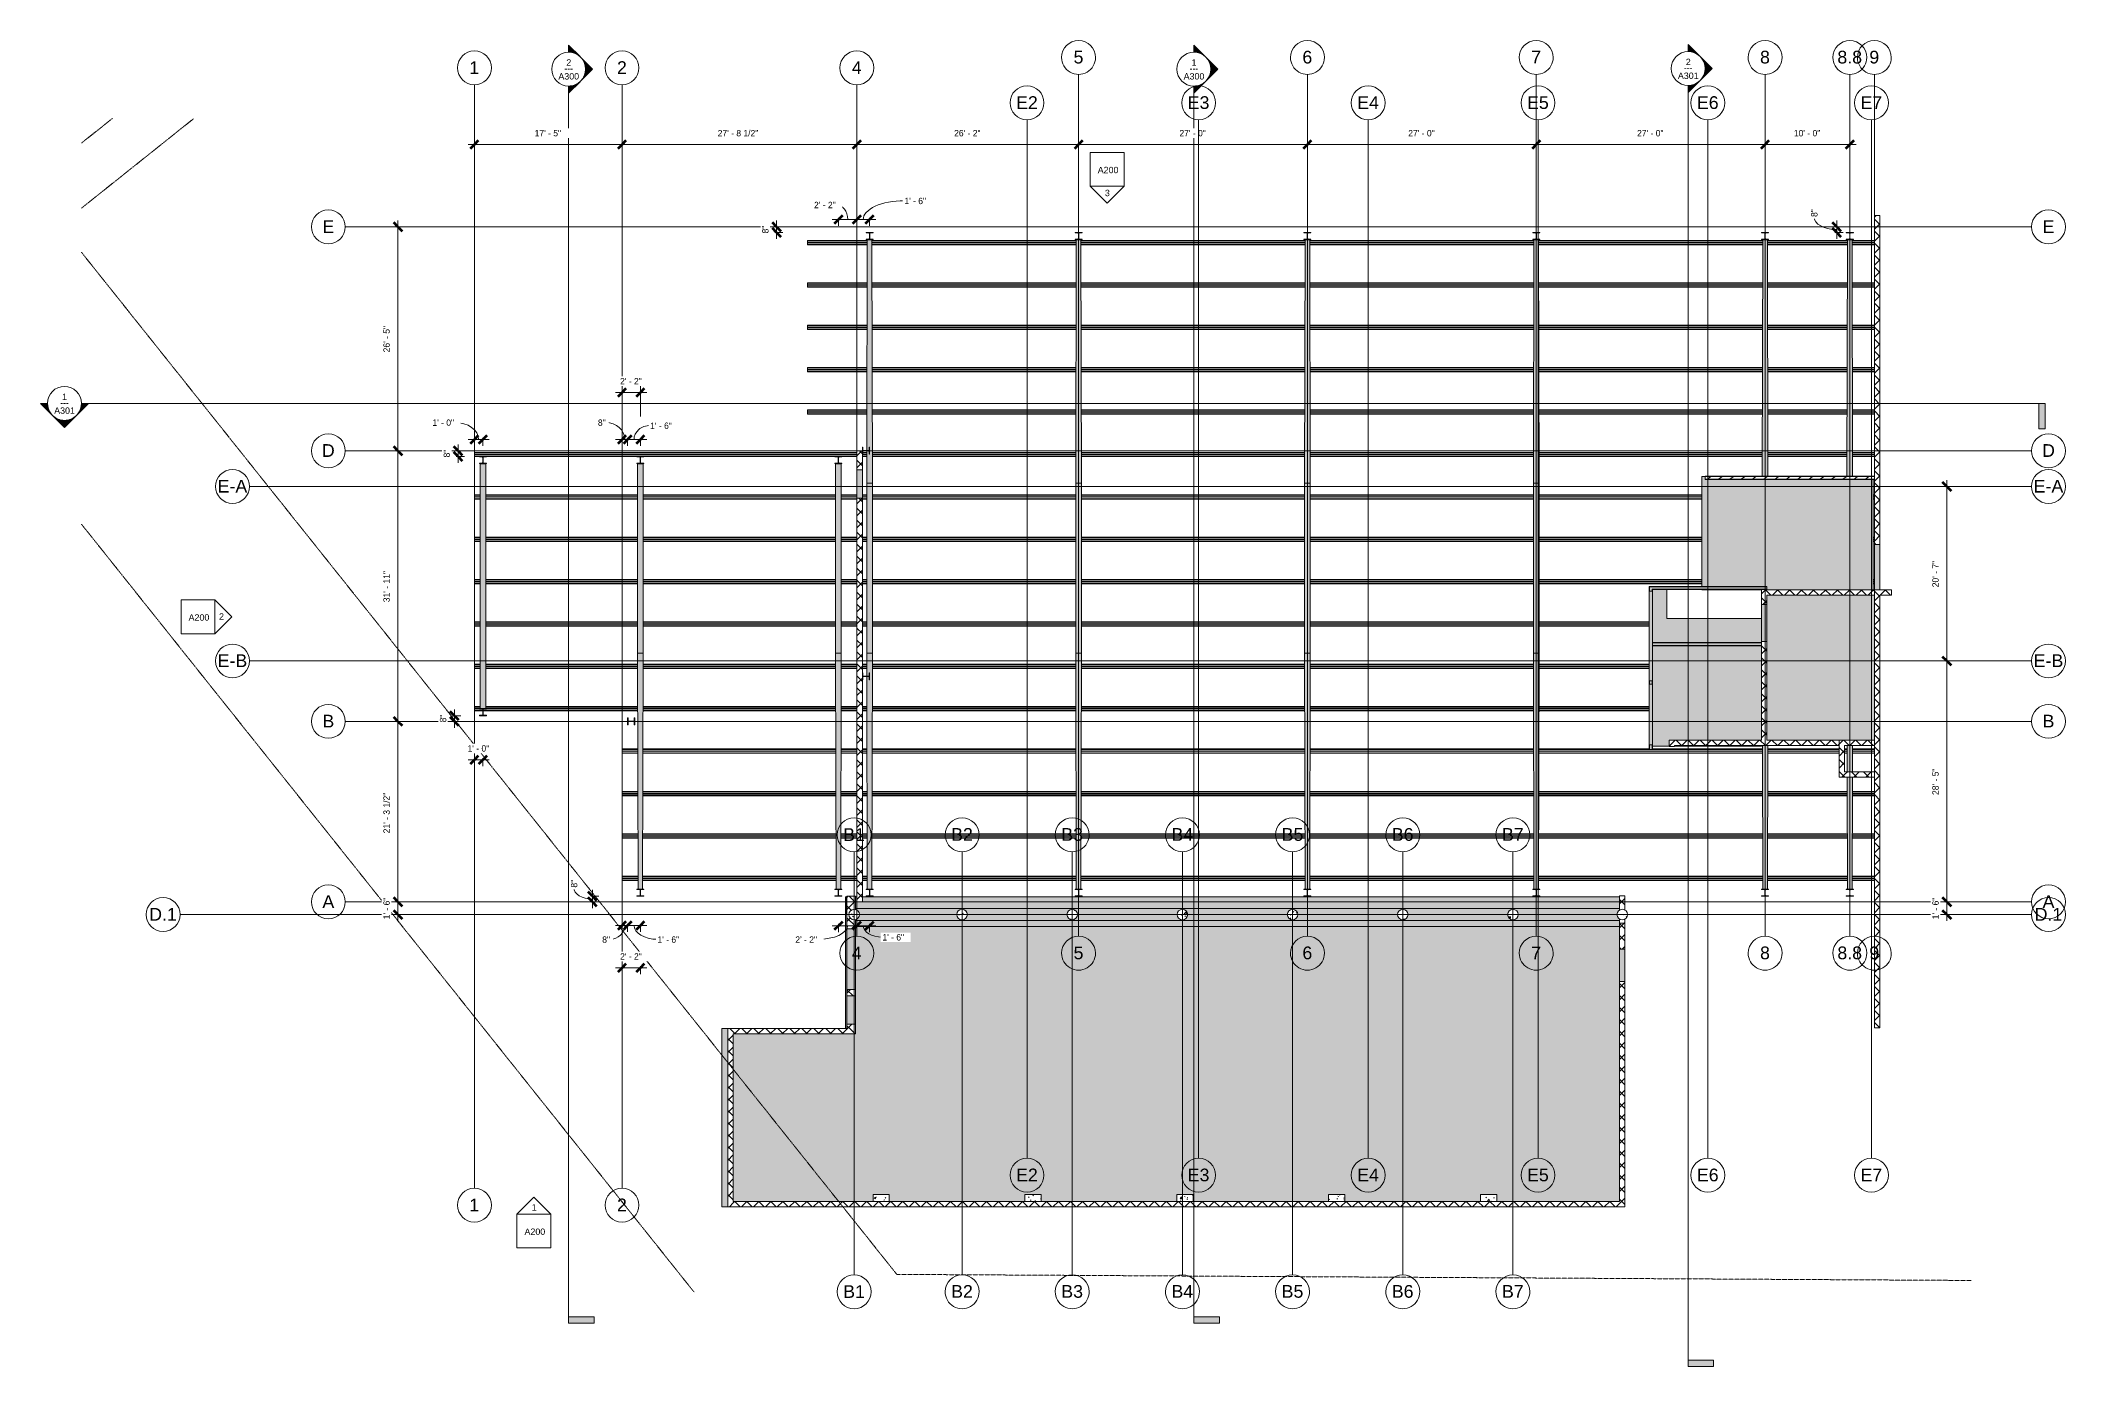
# Model space of a CAD drawing. Header units: inches. Extents: x -4182 to -1315, y 10161 to 12038.
import ezdxf

# ---------------------------------------------------------------- set-up
doc = ezdxf.new("R2010")
doc.units = ezdxf.units.IN
doc.header["$MEASUREMENT"] = 0
doc.linetypes.add('Double Dash 3_8_', pattern=[1, 0.375, -0.125, 0.125, -0.125, 0.125, -0.125])
doc.linetypes.add('Grid Line 1_2_', pattern=[0.875, 0.5, -0.125, 0.125, -0.125])
for name, color, linetype, lineweight in [('A-ANNO-DIMS', 211, 'Continuous', 9), ('A-ANNO-DIMS-96', 211, 'Continuous', 9), ('A-DETL-MBND', 5, 'Continuous', 9), ('A-FLOR', 192, 'Continuous', 13), ('A-ROOF', 132, 'Continuous', 13), ('A-WALL', 113, 'Continuous', 13), ('A-WALL-PATT', 111, 'Continuous', 20), ('C-PROP-LINE', 91, 'Double Dash 3_8_', 9), ('G-ANNO-SYMB', 111, 'Continuous', 9), ('I-WALL', 2, 'Continuous', 13), ('S-BEAM', 12, 'Continuous', 13), ('S-COLS', 52, 'Continuous', 13), ('S-GRID', 1, 'Continuous', 9), ('S-GRID-IDEN', 1, 'Continuous', 9)]:
    doc.layers.add(name, color=color, linetype=linetype, lineweight=lineweight)
doc.styles.add('Arial', font='arial.ttf', dxfattribs={"height": 18})
doc.styles.add('Arial_1', font='arial.ttf', dxfattribs={"height": 9})
doc.styles.add('Century Gothic', font='', dxfattribs={"height": 9})
doc.styles.get('Century Gothic').set_extended_font_data('Century Gothic')
doc.dimstyles.new('OD__1_16__Tol__', dxfattribs={"dimscale": 12, "dimtxt": 9.397514, "dimasz": 1, "dimexe": 0.75, "dimexo": 0.5, "dimgap": 0.75, "dimtad": 1, "dimdec": 4, "dimrnd": 0.0625, "dimzin": 3, "dimdsep": 46, "dimlunit": 4, "dimtxsty": 'Century Gothic', "dimblk1": 'OBLIQUE', "dimblk2": 'OBLIQUE', "dimsah": 1, "dimcen": 0.09, "dimdle": 0.75, "dimazin": 0, "dimtfac": 1, "dimtdec": 4, "dimtix": 1, "dimtmove": 0, "dimatfit": 3, "dimfxl": 1, "dimtvp": 1, "dimtfill": 1, "dimfrac": 2, "dimtolj": 1, "dimtzin": 0, "dimarcsym": 2})
doc.dimstyles.new('OD__1_16__Tol___1', dxfattribs={"dimscale": 12, "dimtxt": 9.397514, "dimasz": 1, "dimexe": 0.75, "dimexo": 0.5, "dimgap": 0.75, "dimtad": 1, "dimdec": 4, "dimrnd": 0.0625, "dimzin": 3, "dimdsep": 46, "dimlunit": 4, "dimtxsty": 'Century Gothic', "dimblk1": 'OBLIQUE', "dimblk2": 'OBLIQUE', "dimsah": 1, "dimcen": 0.09, "dimdle": 0.75, "dimazin": 0, "dimtfac": 1, "dimtdec": 4, "dimtix": 1, "dimtmove": 1, "dimatfit": 3, "dimfxl": 1, "dimtvp": 1, "dimtfill": 1, "dimfrac": 2, "dimtolj": 1, "dimtzin": 0, "dimarcsym": 2})
pattern_1 = [(45, (0, 0), (-8.485281, 8.485281), []), (135, (0, 0), (-8.485281, -8.485281), [])]
pattern_2 = [(50, (0, 0), (27.5427, -2.40992), [2.88, -31.68]), (355, (0, 0), (-5.327844, 28.884266), [2.304, -25.344]), (100.451, (2.295, -0.2), (22.215316, 26.47393), [2.448, -26.924]), (46.184, (0, 7.68), (40.98187, -6.35642), [4.32, -47.52]), (96.636, (3.415, 7.15), (35.89075, 37.40619), [3.671, -40.386]), (351.184, (0, 7.68), (35.89097, 37.40622), [3.456, -38.016]), (21, (3.84, 5.76), (22.921036, -15.46073), [2.88, -31.68]), (326, (3.84, 5.76), (9.34353, 27.84574), [2.304, -25.344]), (71.451, (5.75, 4.472), (32.26477, 12.38442), [2.448, -26.924]), (37.5, (0, 0), (0.466855, 12.782707), [1.267, -23.77, 1.267, -24.461, -25.44]), (37.5, (0, 0), (0.466855, 12.782707), [-50.765, 1.267, -24.173]), (7.5, (0, 0), (10.10159, 15.14509), [1.267, -13.402, 1.267, -23.194, -9.696]), (7.5, (0, 0), (10.10159, 15.14509), [-39.13, 1.267, -8.429]), (327.5, (-8.563, 0), (20.499161, -0.86578), [1.267, -8.333, 1.267, -28.685, -39.744]), (327.5, (-8.563, 0), (20.499161, -0.86578), [-39.552, 1.267, -38.477]), (317.5, (-12.403, 0), (22.39478, 3.844288), [1.267, -11.213, 1.267, -18.624, -28.224]), (317.5, (-12.403, 0), (22.39478, 3.844288), [-32.371, 1.267, -26.957])]
pattern_3 = [(0, (0, 0), (30.72, 7.68), [1.267, -21.773, 1.267, -21.773, -122.88]), (0, (0, 0), (30.72, 7.68), [-46.08, 1.267, -44.813, 1.267, -21.773, -53.76]), (0, (0, 0), (30.72, 7.68), [-115.2, 1.267, -14.093, 1.267, -37.133]), (120, (11.52, 3.84), (-22.011075, 22.7643004), [1.267, -21.773, 1.267, -21.773, -122.88]), (120, (11.52, 3.84), (-22.011075, 22.7643004), [-46.08, 1.267, -44.813, 1.267, -21.773, -53.76]), (120, (11.52, 3.84), (-22.011075, 22.7643004), [-115.2, 1.267, -14.093, 1.267, -37.133]), (240, (15.36, 19.2), (-8.708925, -30.4443004), [1.267, -21.773, 1.267, -21.773, -122.88]), (240, (15.36, 19.2), (-8.708925, -30.4443004), [-46.08, 1.267, -44.813, 1.267, -21.773, -53.76]), (240, (15.36, 19.2), (-8.708925, -30.4443004), [-115.2, 1.267, -14.093, 1.267, -37.133])]

msp = doc.modelspace()

# ---------------------------------------------------------------- texts
at = {"layer": 'G-ANNO-SYMB', "char_height": 9, "attachment_point": 1}
for s, insert, width, style in [('A300', (-3448.79763, 11991.4272), 35.754, 'Arial_1'), ('---', (-3440.20485, 12002.55675), 15.453, 'Century Gothic'), ('2', (-3437.55354, 12011.06345), 8.484, 'Arial_1'), ('A300', (-2563.4568, 11991.4272), 35.754, 'Arial_1'), ('---', (-2554.86402, 12002.55675), 15.453, 'Century Gothic'), ('1', (-2552.21271, 12011.06345), 8.484, 'Arial_1'), ('A301', (-1863.64471, 11992.2635), 35.754, 'Arial_1'), ('---', (-1855.05193, 12003.39305), 15.453, 'Century Gothic'), ('2', (-1852.40062, 12011.89974), 8.484, 'Arial_1'), ('A200', (-2685.12153, 11858.81988), 35.754, 'Arial_1'), ('3', (-2674.95701, 11826.31789), 8.484, 'Arial_1'), ('1', (-4151.45641, 11537.88618), 8.484, 'Arial_1'), ('A301', (-4162.7005, 11518.24994), 35.754, 'Arial_1'), ('---', (-4154.10772, 11529.37949), 15.453, 'Century Gothic'), ('A200', (-3972.3864, 11225.44933), 35.754, 'Arial_1'), ('2', (-3929.28414, 11226.92107), 8.484, 'Arial_1'), ('1', (-3486.59153, 10390.42571), 8.484, 'Arial_1'), ('A200', (-3496.75605, 10356.01622), 35.754, 'Arial_1')]:
    msp.add_mtext(s, dxfattribs=dict(at, insert=insert, width=width, style=style))
at = {"layer": 'S-GRID-IDEN', "char_height": 18, "attachment_point": 1, "style": 'Arial'}
for s, insert, width in [('5', (-2719.32305, 12023.10997), 16.968), ('6', (-2395.32305, 12023.10997), 16.968), ('7', (-2071.32305, 12023.10997), 16.968), ('8', (-1747.32305, 12023.10997), 16.968), ('8.8', (-1637.83014, 12023.10997), 42.42), ('9', (-1592.57305, 12023.10997), 16.968), ('1', (-3574.83228, 12008.25996), 16.968), ('2', (-3365.83228, 12008.25996), 16.968), ('4', (-3033.33228, 12008.25996), 16.968), ('E2', (-2800.70393, 11958.75185), 37.269), ('E3', (-2557.70393, 11958.75185), 37.269), ('E4', (-2317.70393, 11958.75185), 37.269), ('E5', (-2077.20393, 11958.75185), 37.269), ('E6', (-1836.70393, 11958.75185), 37.269), ('E7', (-1605.14143, 11958.75185), 37.269), ('E', (-3782.89976, 11783.27621), 20.301), ('E', (-1347.20976, 11783.27621), 20.301), ('D', (-3783.65567, 11466.27621), 22.119), ('D', (-1347.96566, 11466.27621), 22.119), ('E-A', (-3931.25247, 11415.77621), 50.904), ('E-A', (-1359.83338, 11415.77621), 50.904), ('E-B', (-3931.25247, 11168.77621), 50.904), ('E-B', (-1359.83338, 11168.77621), 50.904), ('B', (-3782.89976, 11083.27621), 20.301), ('B', (-1347.20976, 11083.27621), 20.301), ('B1', (-3045.51643, 10922.64273), 37.269), ('B2', (-2892.6947, 10922.83771), 37.269), ('B3', (-2736.6947, 10922.83771), 37.269), ('B4', (-2580.6947, 10922.83771), 37.269), ('B5', (-2424.6947, 10922.83771), 37.269), ('B6', (-2268.6947, 10922.83771), 37.269), ('B7', (-2112.6947, 10922.83771), 37.269), ('D.1', (-4028.16387, 10809.77621), 47.571), ('A', (-3782.89976, 10827.77621), 20.301), ('D.1', (-1358.45385, 10809.77621), 47.571), ('A', (-1347.20976, 10827.77621), 20.301), ('4', (-3033.33228, 10754.985), 16.968), ('5', (-2719.32305, 10755.17998), 16.968), ('6', (-2395.32305, 10755.17998), 16.968), ('7', (-2071.32305, 10755.17998), 16.968), ('8', (-1747.32305, 10755.17998), 16.968), ('8.8', (-1637.83014, 10755.17998), 42.42), ('9', (-1592.57305, 10755.17998), 16.968), ('E2', (-2800.70393, 10440.83651), 37.269), ('E3', (-2557.70393, 10440.83651), 37.269), ('E4', (-2317.70393, 10440.83651), 37.269), ('E5', (-2077.20393, 10440.83651), 37.269), ('E6', (-1836.70393, 10440.83651), 37.269), ('E7', (-1605.14143, 10440.83651), 37.269), ('1', (-3574.83228, 10398.3794), 16.968), ('2', (-3365.83228, 10398.3794), 16.968), ('B1', (-3045.51643, 10275.84081), 37.269), ('B2', (-2892.6947, 10276.03579), 37.269), ('B3', (-2736.6947, 10276.03579), 37.269), ('B4', (-2580.6947, 10276.03579), 37.269), ('B5', (-2424.6947, 10276.03579), 37.269), ('B6', (-2268.6947, 10276.03579), 37.269), ('B7', (-2112.6947, 10276.03579), 37.269)]:
    msp.add_mtext(s, dxfattribs=dict(at, insert=insert, width=width))

# ---------------------------------------------------------------- blocks, each defined once
blk = doc.blocks.new('Concrete-Round-Column - 14_-1371887-STRUCTURAL SCHEMATIC  - 1ST FLOOR')
at = {"layer": 'S-COLS', "lineweight": 9}
h = blk.add_hatch(dxfattribs=at)
h.set_pattern_fill('FP_3', color=8, style=0, pattern_type=2)
h.set_pattern_definition([(50, (1942.39, -10800.395), (27.5427, -2.40992), [2.88, -31.68]), (355, (1942.39, -10800.395), (-5.327844, 28.884266), [2.304, -25.344]), (100.451, (1944.686, -10800.596), (22.215316, 26.47393), [2.448, -26.924]), (46.184, (1942.39, -10792.715), (40.98187, -6.35642), [4.32, -47.52]), (96.636, (1945.806, -10793.245), (35.89075, 37.40619), [3.671, -40.386]), (351.184, (1942.39, -10792.715), (35.89097, 37.40622), [3.456, -38.016]), (21, (1946.23, -10794.635), (22.921036, -15.46073), [2.88, -31.68]), (326, (1946.23, -10794.635), (9.34353, 27.84574), [2.304, -25.344]), (71.451, (1948.14, -10795.924), (32.26477, 12.38442), [2.448, -26.924]), (37.5, (1942.391, -10800.395), (0.466855, 12.782707), [1.267, -23.77, 1.267, -24.461, -25.44]), (37.5, (1942.391, -10800.395), (0.466855, 12.782707), [-50.765, 1.267, -24.173]), (7.5, (1942.391, -10800.395), (10.10159, 15.14509), [1.267, -13.402, 1.267, -23.194, -9.696]), (7.5, (1942.391, -10800.395), (10.10159, 15.14509), [-39.13, 1.267, -8.429]), (327.5, (1933.828, -10800.395), (20.499161, -0.86578), [1.267, -8.333, 1.267, -28.685, -39.744]), (327.5, (1933.828, -10800.395), (20.499161, -0.86578), [-39.552, 1.267, -38.477]), (317.5, (1929.988, -10800.395), (22.39478, 3.844288), [1.267, -11.213, 1.267, -18.624, -28.224]), (317.5, (1929.988, -10800.395), (22.39478, 3.844288), [-32.371, 1.267, -26.957])])
h.paths.add_polyline_path([(-0.8, -7.4), (0.9, -7.4), (2.7, -7), (4.3, -6.2), (5.6, -5), (6.6, -3.5), (7.3, -1.8), (7.5, 0), (7.3, 1.8), (6.6, 3.5), (5.6, 5), (4.3, 6.2), (2.7, 7), (0.9, 7.4), (-0.9, 7.4), (-2.7, 7), (-4.3, 6.2), (-5.6, 5), (-6.6, 3.5), (-7.3, 1.8), (-7.5, 0), (-7.3, -1.8), (-6.6, -3.5), (-5.6, -5), (-4.3, -6.2), (-2.7, -7), (-0.9, -7.4)], flags=0)
for start, end in [(0, 180), (180, 0)]:
    blk.add_arc((0, 0), 7.5, start, end, dxfattribs=at)
blk = doc.blocks.new('Concrete-Round-Column - 14_-V1-STRUCTURAL SCHEMATIC  - 1ST FLOOR')
at = {"layer": 'S-COLS', "lineweight": 9}
h = blk.add_hatch(dxfattribs=at)
h.set_pattern_fill('FP_4', color=8, style=0, pattern_type=2)
h.set_pattern_definition([(50, (3030.016, -10800.395), (27.5427, -2.40992), [2.88, -31.68]), (355, (3030.016, -10800.395), (-5.327844, 28.884266), [2.304, -25.344]), (100.451, (3032.31, -10800.596), (22.215316, 26.47393), [2.448, -26.924]), (46.184, (3030.016, -10792.715), (40.98187, -6.35642), [4.32, -47.52]), (96.636, (3033.43, -10793.245), (35.89075, 37.40619), [3.671, -40.386]), (351.184, (3030.016, -10792.715), (35.89097, 37.40622), [3.456, -38.016]), (21, (3033.856, -10794.635), (22.921036, -15.46073), [2.88, -31.68]), (326, (3033.856, -10794.635), (9.34353, 27.84574), [2.304, -25.344]), (71.451, (3035.766, -10795.924), (32.26477, 12.38442), [2.448, -26.924]), (37.5, (3030.016, -10800.395), (0.466855, 12.782707), [1.267, -23.77, 1.267, -24.461, -25.44]), (37.5, (3030.016, -10800.395), (0.466855, 12.782707), [-50.765, 1.267, -24.173]), (7.5, (3030.016, -10800.395), (10.10159, 15.14509), [1.267, -13.402, 1.267, -23.194, -9.696]), (7.5, (3030.016, -10800.395), (10.10159, 15.14509), [-39.13, 1.267, -8.429]), (327.5, (3021.453, -10800.395), (20.499161, -0.86578), [1.267, -8.333, 1.267, -28.685, -39.744]), (327.5, (3021.453, -10800.395), (20.499161, -0.86578), [-39.552, 1.267, -38.477]), (317.5, (3017.613, -10800.395), (22.39478, 3.844288), [1.267, -11.213, 1.267, -18.624, -28.224]), (317.5, (3017.613, -10800.395), (22.39478, 3.844288), [-32.371, 1.267, -26.957])])
h.paths.add_polyline_path([(0.9, -7.4), (2.7, -7), (4.3, -6.2), (5.6, -5), (6.6, -3.5), (7.3, -1.8), (7.5, 0), (7.3, 1.8), (6.6, 3.5), (5.6, 5), (4.3, 6.2), (2.7, 7), (0.9, 7.4), (-0.9, 7.4), (-2.7, 7), (-4.3, 6.2), (-5.6, 5), (-6.6, 3.5), (-7.3, 1.8), (-7.5, 0), (-7.3, -1.8), (-6.6, -3.5), (-5.6, -5), (-4.3, -6.2), (-2.7, -7), (-0.9, -7.4), (0, -7.4)], flags=0)
for start, end in [(0, 180), (180, 0)]:
    blk.add_arc((0, 0), 7.5, start, end, dxfattribs=at)
blk = doc.blocks.new('Concrete-Round-Column - 14_-1621811-STRUCTURAL SCHEMATIC  - 1ST FLOOR')
at = {"layer": 'S-COLS', "lineweight": 9}
h = blk.add_hatch(dxfattribs=at)
h.set_pattern_fill('FP_5', color=8, style=0, pattern_type=2)
h.set_pattern_definition([(50, (2877.203, -10800.395), (27.5427, -2.40992), [2.88, -31.68]), (355, (2877.203, -10800.395), (-5.327844, 28.884266), [2.304, -25.344]), (100.451, (2879.498, -10800.596), (22.215316, 26.47393), [2.448, -26.924]), (46.184, (2877.203, -10792.715), (40.98187, -6.35642), [4.32, -47.52]), (96.636, (2880.618, -10793.245), (35.89075, 37.40619), [3.671, -40.386]), (351.184, (2877.203, -10792.715), (35.89097, 37.40622), [3.456, -38.016]), (21, (2881.043, -10794.635), (22.921036, -15.46073), [2.88, -31.68]), (326, (2881.043, -10794.635), (9.34353, 27.84574), [2.304, -25.344]), (71.451, (2882.953, -10795.924), (32.26477, 12.38442), [2.448, -26.924]), (37.5, (2877.203, -10800.395), (0.466855, 12.782707), [1.267, -23.77, 1.267, -24.461, -25.44]), (37.5, (2877.203, -10800.395), (0.466855, 12.782707), [-50.765, 1.267, -24.173]), (7.5, (2877.203, -10800.395), (10.10159, 15.14509), [1.267, -13.402, 1.267, -23.194, -9.696]), (7.5, (2877.203, -10800.395), (10.10159, 15.14509), [-39.13, 1.267, -8.429]), (327.5, (2868.64, -10800.395), (20.499161, -0.86578), [1.267, -8.333, 1.267, -28.685, -39.744]), (327.5, (2868.64, -10800.395), (20.499161, -0.86578), [-39.552, 1.267, -38.477]), (317.5, (2864.8, -10800.395), (22.39478, 3.844288), [1.267, -11.213, 1.267, -18.624, -28.224]), (317.5, (2864.8, -10800.395), (22.39478, 3.844288), [-32.371, 1.267, -26.957])])
h.paths.add_polyline_path([(-0.9, -7.4), (0.9, -7.4), (2.7, -7), (4.3, -6.2), (5.6, -5), (6.6, -3.5), (7.3, -1.8), (7.5, 0), (7.3, 1.8), (6.6, 3.5), (5.6, 5), (4.3, 6.2), (2.7, 7), (0.9, 7.4), (-0.9, 7.4), (-2.7, 7), (-4.3, 6.2), (-5.6, 5), (-6.6, 3.5), (-7.3, 1.8), (-7.5, 0), (-7.3, -1.8), (-6.6, -3.5), (-5.6, -5), (-4.3, -6.2), (-2.7, -7)], flags=0)
for start, end in [(0, 180), (180, 0)]:
    blk.add_arc((0, 0), 7.5, start, end, dxfattribs=at)
blk = doc.blocks.new('Concrete-Round-Column - 14_-V2-STRUCTURAL SCHEMATIC  - 1ST FLOOR')
at = {"layer": 'S-COLS', "lineweight": 9}
h = blk.add_hatch(dxfattribs=at)
h.set_pattern_fill('FP_6', color=8, style=0, pattern_type=2)
h.set_pattern_definition([(50, (2721.203, -10800.395), (27.5427, -2.40992), [2.88, -31.68]), (355, (2721.203, -10800.395), (-5.327844, 28.884266), [2.304, -25.344]), (100.451, (2723.498, -10800.596), (22.215316, 26.47393), [2.448, -26.924]), (46.184, (2721.203, -10792.715), (40.98187, -6.35642), [4.32, -47.52]), (96.636, (2724.618, -10793.245), (35.89075, 37.40619), [3.671, -40.386]), (351.184, (2721.203, -10792.715), (35.89097, 37.40622), [3.456, -38.016]), (21, (2725.043, -10794.635), (22.921036, -15.46073), [2.88, -31.68]), (326, (2725.043, -10794.635), (9.34353, 27.84574), [2.304, -25.344]), (71.451, (2726.953, -10795.924), (32.26477, 12.38442), [2.448, -26.924]), (37.5, (2721.203, -10800.395), (0.466855, 12.782707), [1.267, -23.77, 1.267, -24.461, -25.44]), (37.5, (2721.203, -10800.395), (0.466855, 12.782707), [-50.765, 1.267, -24.173]), (7.5, (2721.203, -10800.395), (10.10159, 15.14509), [1.267, -13.402, 1.267, -23.194, -9.696]), (7.5, (2721.203, -10800.395), (10.10159, 15.14509), [-39.13, 1.267, -8.429]), (327.5, (2712.64, -10800.395), (20.499161, -0.86578), [1.267, -8.333, 1.267, -28.685, -39.744]), (327.5, (2712.64, -10800.395), (20.499161, -0.86578), [-39.552, 1.267, -38.477]), (317.5, (2708.8, -10800.395), (22.39478, 3.844288), [1.267, -11.213, 1.267, -18.624, -28.224]), (317.5, (2708.8, -10800.395), (22.39478, 3.844288), [-32.371, 1.267, -26.957])])
h.paths.add_polyline_path([(0.9, -7.4), (2.7, -7), (4.3, -6.2), (5.6, -5), (6.6, -3.5), (7.3, -1.8), (7.5, 0), (7.3, 1.8), (6.6, 3.5), (5.6, 5), (4.3, 6.2), (2.7, 7), (0.9, 7.4), (-0.9, 7.4), (-2.7, 7), (-4.3, 6.2), (-5.6, 5), (-6.6, 3.5), (-7.3, 1.8), (-7.5, 0), (-7.3, -1.8), (-6.6, -3.5), (-5.6, -5), (-4.3, -6.2), (-2.7, -7), (-0.9, -7.4)], flags=0)
for start, end in [(0, 180), (180, 0)]:
    blk.add_arc((0, 0), 7.5, start, end, dxfattribs=at)
blk = doc.blocks.new('Concrete-Round-Column - 14_-V3-STRUCTURAL SCHEMATIC  - 1ST FLOOR')
at = {"layer": 'S-COLS', "lineweight": 9}
h = blk.add_hatch(dxfattribs=at)
h.set_pattern_fill('FP_7', color=8, style=0, pattern_type=2)
h.set_pattern_definition([(50, (2565.203, -10800.395), (27.5427, -2.40992), [2.88, -31.68]), (355, (2565.203, -10800.395), (-5.327844, 28.884266), [2.304, -25.344]), (100.451, (2567.498, -10800.596), (22.215316, 26.47393), [2.448, -26.924]), (46.184, (2565.203, -10792.715), (40.98187, -6.35642), [4.32, -47.52]), (96.636, (2568.618, -10793.245), (35.89075, 37.40619), [3.671, -40.386]), (351.184, (2565.203, -10792.715), (35.89097, 37.40622), [3.456, -38.016]), (21, (2569.043, -10794.635), (22.921036, -15.46073), [2.88, -31.68]), (326, (2569.043, -10794.635), (9.34353, 27.84574), [2.304, -25.344]), (71.451, (2570.953, -10795.924), (32.26477, 12.38442), [2.448, -26.924]), (37.5, (2565.203, -10800.395), (0.466855, 12.782707), [1.267, -23.77, 1.267, -24.461, -25.44]), (37.5, (2565.203, -10800.395), (0.466855, 12.782707), [-50.765, 1.267, -24.173]), (7.5, (2565.203, -10800.395), (10.10159, 15.14509), [1.267, -13.402, 1.267, -23.194, -9.696]), (7.5, (2565.203, -10800.395), (10.10159, 15.14509), [-39.13, 1.267, -8.429]), (327.5, (2556.64, -10800.395), (20.499161, -0.86578), [1.267, -8.333, 1.267, -28.685, -39.744]), (327.5, (2556.64, -10800.395), (20.499161, -0.86578), [-39.552, 1.267, -38.477]), (317.5, (2552.8, -10800.395), (22.39478, 3.844288), [1.267, -11.213, 1.267, -18.624, -28.224]), (317.5, (2552.8, -10800.395), (22.39478, 3.844288), [-32.371, 1.267, -26.957])])
h.paths.add_polyline_path([(-0.9, -7.4), (0.9, -7.4), (2.7, -7), (4.3, -6.2), (5.6, -5), (6.6, -3.5), (7.3, -1.8), (7.5, 0), (7.3, 1.8), (6.6, 3.5), (5.6, 5), (4.3, 6.2), (2.7, 7), (0.9, 7.4), (-0.9, 7.4), (-2.7, 7), (-4.3, 6.2), (-5.6, 5), (-6.6, 3.5), (-7.3, 1.8), (-7.5, 0), (-7.3, -1.8), (-6.6, -3.5), (-5.6, -5), (-4.3, -6.2), (-2.7, -7)], flags=0)
for start, end in [(0, 180), (180, 0)]:
    blk.add_arc((0, 0), 7.5, start, end, dxfattribs=at)
blk = doc.blocks.new('Concrete-Round-Column - 14_-V4-STRUCTURAL SCHEMATIC  - 1ST FLOOR')
at = {"layer": 'S-COLS', "lineweight": 9}
h = blk.add_hatch(dxfattribs=at)
h.set_pattern_fill('FP_8', color=8, style=0, pattern_type=2)
h.set_pattern_definition([(50, (2253.203, -10800.395), (27.5427, -2.40992), [2.88, -31.68]), (355, (2253.203, -10800.395), (-5.327844, 28.884266), [2.304, -25.344]), (100.451, (2255.498, -10800.596), (22.215316, 26.47393), [2.448, -26.924]), (46.184, (2253.203, -10792.715), (40.98187, -6.35642), [4.32, -47.52]), (96.636, (2256.618, -10793.245), (35.89075, 37.40619), [3.671, -40.386]), (351.184, (2253.203, -10792.715), (35.89097, 37.40622), [3.456, -38.016]), (21, (2257.043, -10794.635), (22.921036, -15.46073), [2.88, -31.68]), (326, (2257.043, -10794.635), (9.34353, 27.84574), [2.304, -25.344]), (71.451, (2258.953, -10795.924), (32.26477, 12.38442), [2.448, -26.924]), (37.5, (2253.203, -10800.395), (0.466855, 12.782707), [1.267, -23.77, 1.267, -24.461, -25.44]), (37.5, (2253.203, -10800.395), (0.466855, 12.782707), [-50.765, 1.267, -24.173]), (7.5, (2253.203, -10800.395), (10.10159, 15.14509), [1.267, -13.402, 1.267, -23.194, -9.696]), (7.5, (2253.203, -10800.395), (10.10159, 15.14509), [-39.13, 1.267, -8.429]), (327.5, (2244.64, -10800.395), (20.499161, -0.86578), [1.267, -8.333, 1.267, -28.685, -39.744]), (327.5, (2244.64, -10800.395), (20.499161, -0.86578), [-39.552, 1.267, -38.477]), (317.5, (2240.8, -10800.395), (22.39478, 3.844288), [1.267, -11.213, 1.267, -18.624, -28.224]), (317.5, (2240.8, -10800.395), (22.39478, 3.844288), [-32.371, 1.267, -26.957])])
h.paths.add_polyline_path([(0.9, -7.4), (2.7, -7), (4.3, -6.2), (5.6, -5), (6.6, -3.5), (7.3, -1.8), (7.5, 0), (7.3, 1.8), (6.6, 3.5), (5.6, 5), (4.3, 6.2), (2.7, 7), (0.9, 7.4), (-0.9, 7.4), (-2.7, 7), (-4.3, 6.2), (-5.6, 5), (-6.6, 3.5), (-7.3, 1.8), (-7.5, 0), (-7.3, -1.8), (-6.6, -3.5), (-5.6, -5), (-4.3, -6.2), (-2.7, -7), (-0.9, -7.4)], flags=0)
for start, end in [(0, 180), (180, 0)]:
    blk.add_arc((0, 0), 7.5, start, end, dxfattribs=at)
blk = doc.blocks.new('Concrete-Round-Column - 14_-V5-STRUCTURAL SCHEMATIC  - 1ST FLOOR')
at = {"layer": 'S-COLS', "lineweight": 9}
h = blk.add_hatch(dxfattribs=at)
h.set_pattern_fill('FP_9', color=8, style=0, pattern_type=2)
h.set_pattern_definition([(50, (2097.203, -10800.395), (27.5427, -2.40992), [2.88, -31.68]), (355, (2097.203, -10800.395), (-5.327844, 28.884266), [2.304, -25.344]), (100.451, (2099.498, -10800.596), (22.215316, 26.47393), [2.448, -26.924]), (46.184, (2097.203, -10792.715), (40.98187, -6.35642), [4.32, -47.52]), (96.636, (2100.618, -10793.245), (35.89075, 37.40619), [3.671, -40.386]), (351.184, (2097.203, -10792.715), (35.89097, 37.40622), [3.456, -38.016]), (21, (2101.043, -10794.635), (22.921036, -15.46073), [2.88, -31.68]), (326, (2101.043, -10794.635), (9.34353, 27.84574), [2.304, -25.344]), (71.451, (2102.953, -10795.924), (32.26477, 12.38442), [2.448, -26.924]), (37.5, (2097.203, -10800.395), (0.466855, 12.782707), [1.267, -23.77, 1.267, -24.461, -25.44]), (37.5, (2097.203, -10800.395), (0.466855, 12.782707), [-50.765, 1.267, -24.173]), (7.5, (2097.203, -10800.395), (10.10159, 15.14509), [1.267, -13.402, 1.267, -23.194, -9.696]), (7.5, (2097.203, -10800.395), (10.10159, 15.14509), [-39.13, 1.267, -8.429]), (327.5, (2088.64, -10800.395), (20.499161, -0.86578), [1.267, -8.333, 1.267, -28.685, -39.744]), (327.5, (2088.64, -10800.395), (20.499161, -0.86578), [-39.552, 1.267, -38.477]), (317.5, (2084.8, -10800.395), (22.39478, 3.844288), [1.267, -11.213, 1.267, -18.624, -28.224]), (317.5, (2084.8, -10800.395), (22.39478, 3.844288), [-32.371, 1.267, -26.957])])
h.paths.add_polyline_path([(0.9, -7.4), (2.7, -7), (4.3, -6.2), (5.6, -5), (6.6, -3.5), (7.3, -1.8), (7.5, 0), (7.3, 1.8), (6.6, 3.5), (5.6, 5), (4.3, 6.2), (2.7, 7), (0.9, 7.4), (-0.9, 7.4), (-2.7, 7), (-4.3, 6.2), (-5.6, 5), (-6.6, 3.5), (-7.3, 1.8), (-7.5, 0), (-7.3, -1.8), (-6.6, -3.5), (-5.6, -5), (-4.3, -6.2), (-2.7, -7), (-0.9, -7.4)], flags=0)
for start, end in [(0, 180), (180, 0)]:
    blk.add_arc((0, 0), 7.5, start, end, dxfattribs=at)
blk = doc.blocks.new('Conc Beam - Conc Beam-1196117-STRUCTURAL SCHEMATIC  - 1ST FLOOR')
at = {"layer": 'S-BEAM', "lineweight": 9}
h = blk.add_hatch(dxfattribs=at)
h.set_pattern_fill('FP_11', color=8, style=0, pattern_type=2)
h.set_pattern_definition([(49.193, (0, 576.848), (26.720033, -3.29481), [2.833, -31.16]), (355.14, (0, 576.848), (-5.599935, 28.09444), [2.304, -25.339]), (100.747, (2.295, 576.652), (22.113684, 26.26223), [2.381, -26.191]), (45.367, (0, 584.31), (39.63859, -7.53716), [4.257, -46.828]), (96.826, (3.415, 583.797), (35.82835, 36.87374), [3.569, -39.264]), (351.429, (0, 584.31), (35.18467, 36.45944), [3.454, -37.991]), (20.458, (3.84, 582.445), (22.130525, -15.32019), [2.87, -31.567]), (326.754, (3.84, 582.445), (8.11419, 27.867795), [2.284, -25.123]), (70.952, (5.75, 581.193), (31.966125, 11.171204), [2.386, -26.244]), (36.713, (0, 576.848), (0.894897, 12.742597), [1.254, -23.524, 1.254, -24.208, -25.177]), (36.713, (0, 576.848), (0.894897, 12.742597), [-50.24, 1.254, -23.923]), (7.291, (0, 576.848), (10.297114, 14.744009), [1.267, -13.395, 1.267, -23.183, -9.691]), (7.291, (0, 576.848), (10.297114, 14.744009), [-39.111, 1.267, -8.425]), (328.237, (-8.563, 576.848), (20.055088, -0.567063), [1.257, -8.266, 1.257, -28.454, -39.424]), (328.237, (-8.563, 576.848), (20.055088, -0.567063), [-39.234, 1.257, -38.167]), (318.314, (-12.403, 576.848), (21.642456, 4.405098), [1.251, -11.07, 1.251, -18.387, -27.864]), (318.314, (-12.403, 576.848), (21.642456, 4.405098), [-31.959, 1.251, -26.613])])
h.paths.add_polyline_path([(-1946.2, 10808.9), (-1946.2, 10825.4), (-3018.2, 10825.4), (-3018.2, 10818.4), (-3026.2, 10818.4), (-3026.2, 10825.4), (-3028.2, 10825.4), (-3028.2, 10808.9), (-1950.2, 10808.9)], flags=0)
h = blk.add_hatch(dxfattribs=at)
h.set_pattern_fill('FP_2', color=8, style=0, pattern_type=2)
h.set_pattern_definition(pattern_2)
h.paths.add_polyline_path([(-2702.7, 10791.9), (-1946.2, 10791.9), (-1946.2, 10794), (-1946.7, 10794.2), (-1948, 10795.4), (-1949, 10796.9), (-1949.7, 10798.8), (-1949.9, 10800.4), (-1949.7, 10802.2), (-1949, 10803.9), (-1948, 10805.4), (-1946.7, 10806.6), (-1946.2, 10806.8), (-1946.2, 10808.9), (-3028.2, 10808.9), (-3028.2, 10807.6), (-3027.4, 10807.4), (-3025.8, 10806.6), (-3024.4, 10805.4), (-3023.4, 10803.9), (-3022.7, 10802.2), (-3022.5, 10800.4), (-3022.7, 10798.6), (-3023.4, 10796.9), (-3024.4, 10795.4), (-3025.8, 10794.2), (-3027.4, 10793.4), (-3028.2, 10793.2), (-3028.2, 10791.9), (-2713.7, 10791.9)], flags=0)
h.paths.add_polyline_path([(-2720.3, 10793), (-2722.1, 10793), (-2723.9, 10793.4), (-2725.5, 10794.2), (-2726.8, 10795.4), (-2727.8, 10796.9), (-2728.5, 10798.6), (-2728.7, 10800.4), (-2728.5, 10802.2), (-2727.8, 10803.9), (-2726.8, 10805.4), (-2725.5, 10806.6), (-2723.9, 10807.4), (-2722.1, 10807.8), (-2720.3, 10807.8), (-2718.5, 10807.4), (-2716.9, 10806.6), (-2715.6, 10805.4), (-2714.6, 10803.9), (-2713.9, 10802.2), (-2713.7, 10800.4), (-2713.9, 10798.6), (-2714.6, 10796.9), (-2715.6, 10795.4), (-2716.9, 10794.2), (-2718.5, 10793.4)], flags=0)
h.paths.add_polyline_path([(-2410.1, 10793), (-2411.9, 10793.4), (-2413.5, 10794.2), (-2414.8, 10795.4), (-2415.8, 10796.9), (-2416.5, 10798.6), (-2416.7, 10800.4), (-2416.5, 10802.2), (-2415.8, 10803.9), (-2414.8, 10805.4), (-2413.5, 10806.6), (-2411.9, 10807.4), (-2410, 10807.8), (-2408.3, 10807.8), (-2406.5, 10807.4), (-2404.9, 10806.6), (-2403.6, 10805.4), (-2402.6, 10803.9), (-2401.9, 10802.2), (-2401.7, 10800.4), (-2401.9, 10798.6), (-2402.6, 10796.9), (-2403.6, 10795.4), (-2404.9, 10794.2), (-2406.5, 10793.4), (-2408.3, 10793), (-2410, 10793)], flags=0)
h.paths.add_polyline_path([(-2096.3, 10793), (-2098.1, 10793), (-2099.9, 10793.4), (-2101.5, 10794.2), (-2102.8, 10795.4), (-2103.8, 10796.9), (-2104.5, 10798.6), (-2104.7, 10800.4), (-2104.5, 10802.2), (-2103.8, 10803.9), (-2102.8, 10805.4), (-2101.5, 10806.6), (-2099.9, 10807.4), (-2098.1, 10807.8), (-2096.3, 10807.8), (-2094.5, 10807.4), (-2092.9, 10806.6), (-2091.6, 10805.4), (-2090.6, 10803.9), (-2089.9, 10802.2), (-2089.7, 10800.4), (-2089.9, 10798.6), (-2090.6, 10796.9), (-2091.6, 10795.4), (-2092.9, 10794.2), (-2094.5, 10793.4)], flags=0)
h.paths.add_polyline_path([(-2878.1, 10793), (-2879.9, 10793.4), (-2881.5, 10794.2), (-2882.8, 10795.4), (-2883.8, 10796.9), (-2884.5, 10798.6), (-2884.7, 10800.4), (-2884.5, 10802.2), (-2883.8, 10803.9), (-2882.8, 10805.4), (-2881.5, 10806.6), (-2879.9, 10807.4), (-2878.1, 10807.8), (-2876.3, 10807.8), (-2874.5, 10807.4), (-2872.9, 10806.6), (-2871.6, 10805.4), (-2870.6, 10803.9), (-2869.9, 10802.2), (-2869.7, 10800.4), (-2869.9, 10798.6), (-2870.6, 10796.9), (-2871.6, 10795.4), (-2872.9, 10794.2), (-2874.5, 10793.4), (-2876.3, 10793)], flags=0)
h.paths.add_polyline_path([(-2566.1, 10793), (-2567.9, 10793.4), (-2569.5, 10794.2), (-2570.8, 10795.4), (-2571.8, 10796.9), (-2572.5, 10798.6), (-2572.7, 10800.4), (-2572.5, 10802.2), (-2571.8, 10803.9), (-2570.8, 10805.4), (-2569.5, 10806.6), (-2567.9, 10807.4), (-2566.1, 10807.8), (-2564.3, 10807.8), (-2562.5, 10807.4), (-2560.9, 10806.6), (-2559.6, 10805.4), (-2558.6, 10803.9), (-2557.9, 10802.2), (-2557.7, 10800.4), (-2557.9, 10798.6), (-2558.6, 10796.9), (-2559.6, 10795.4), (-2560.9, 10794.2), (-2562.5, 10793.4), (-2564.3, 10793)], flags=0)
h.paths.add_polyline_path([(-2252.3, 10793), (-2254.1, 10793), (-2255.9, 10793.4), (-2257.5, 10794.2), (-2258.8, 10795.4), (-2259.8, 10796.9), (-2260.5, 10798.6), (-2260.7, 10800.4), (-2260.5, 10802.2), (-2259.8, 10803.9), (-2258.8, 10805.4), (-2257.5, 10806.6), (-2255.9, 10807.4), (-2254.1, 10807.8), (-2252.3, 10807.8), (-2250.5, 10807.4), (-2248.9, 10806.6), (-2247.6, 10805.4), (-2246.6, 10803.9), (-2245.9, 10802.2), (-2245.7, 10800.4), (-2245.9, 10798.6), (-2246.6, 10796.9), (-2247.6, 10795.4), (-2248.9, 10794.2), (-2250.5, 10793.4)], flags=0)
h = blk.add_hatch(dxfattribs=at)
h.set_pattern_fill('FP_10', color=8, style=0, pattern_type=2)
h.set_pattern_definition([(47.158, (0, 1995.516), (24.634085, -5.31709), [2.722, -29.947]), (355.474, (0, 1995.516), (-6.217486, 26.20535), [2.302, -25.327]), (101.523, (2.295, 1995.335), (21.83543, 25.81417), [2.223, -24.45]), (43.32, (0, 2002.465), (36.27715, -10.18819), [4.111, -45.222]), (97.326, (3.415, 2001.986), (35.65702, 35.66695), [3.327, -36.596]), (352.012, (0, 2002.465), (33.57632, 34.1706), [3.449, -37.935]), (19.154, (3.84, 2000.728), (20.294676, -14.90107), [2.846, -31.309]), (328.604, (3.84, 2000.728), (5.160985, 27.748056), [2.238, -24.615]), (69.653, (5.75, 1999.562), (31.157, 8.21942), [2.239, -24.633]), (34.772, (0, 1995.516), (1.934626, 12.585815), [1.224, -22.957, 1.224, -23.625, -24.57]), (34.772, (0, 1995.516), (1.934626, 12.585815), [-49.03, 1.224, -23.347]), (6.793, (0, 1995.516), (10.741439, 13.780264), [1.265, -13.381, 1.265, -23.158, -9.681]), (6.793, (0, 1995.516), (10.741439, 13.780264), [-39.069, 1.265, -8.416]), (330.039, (-8.563, 1995.516), (18.994755, 0.0829), [1.234, -8.112, 1.234, -27.924, -38.69]), (330.039, (-8.563, 1995.516), (18.994755, 0.0829), [-38.503, 1.234, -37.456]), (320.337, (-12.403, 1995.516), (19.786546, 5.64011), [1.214, -10.739, 1.214, -17.837, -27.031]), (320.337, (-12.403, 1995.516), (19.786546, 5.64011), [-31.003, 1.214, -25.817])])
h.paths.add_polyline_path([(-3028.2, 10783.4), (-1946.2, 10783.4), (-1946.2, 10791.9), (-3028.2, 10791.9), (-3028.2, 10785)], flags=0)
for p, q in [((-3028.2, 10825.4), (-3026.2, 10825.4)), ((-3018.2, 10825.4), (-1946.2, 10825.4)), ((-3028.2, 10808.9), (-1946.2, 10808.9)), ((-3028.2, 10791.9), (-1946.2, 10791.9)), ((-3028.2, 10783.4), (-1946.2, 10783.4))]:
    blk.add_line(p, q, dxfattribs=at)
blk = doc.blocks.new('Z-Girder - Z-Girder-1627037-STRUCTURAL SCHEMATIC  - 1ST FLOOR')
at = {"layer": 'A-DETL-MBND'}
h = blk.add_hatch(color=256, dxfattribs=at)
h.paths.add_polyline_path([(-2117.4, 11754.5), (-2067.5, 11754.5), (-2067.5, 11754.6), (-2385, 11754.6), (-2385, 11754.5), (-2284.6, 11754.5)], flags=0)
h.paths.add_polyline_path([(-3037.2, 11754.5), (-3011.5, 11754.5), (-3011.5, 11754.6), (-3096, 11754.6), (-3096, 11754.5)], flags=0)
h.paths.add_polyline_path([(-1577.6, 11754.5), (-1577.6, 11754.6), (-1577.8, 11754.6), (-1577.8, 11754.5)], flags=0)
h.paths.add_polyline_path([(-1585.5, 11754.5), (-1585.5, 11754.6), (-1617, 11754.6), (-1617, 11754.5), (-1615.7, 11754.5)], flags=0)
h.paths.add_polyline_path([(-3005, 11754.5), (-2715.5, 11754.5), (-2715.5, 11754.6), (-3005, 11754.6)], flags=0)
h.paths.add_polyline_path([(-1623.5, 11754.5), (-1623.5, 11754.6), (-1737, 11754.6), (-1737, 11754.5), (-1624.2, 11754.5)], flags=0)
h.paths.add_polyline_path([(-2709, 11754.5), (-2391.5, 11754.5), (-2391.5, 11754.6), (-2709, 11754.6)], flags=0)
h.paths.add_polyline_path([(-1743.5, 11754.5), (-1743.5, 11754.6), (-2061, 11754.6), (-2061, 11754.5), (-1744.2, 11754.5)], flags=0)
h = blk.add_hatch(color=256, dxfattribs=at)
h.paths.add_polyline_path([(-2117.4, 11754.1), (-2067.5, 11754.1), (-2067.5, 11754.5), (-2385, 11754.5), (-2385, 11754.1), (-2284.6, 11754.1)], flags=0)
h.paths.add_polyline_path([(-3037.2, 11754.1), (-3011.5, 11754.1), (-3011.5, 11754.5), (-3096, 11754.5), (-3096, 11754.1)], flags=0)
h.paths.add_polyline_path([(-1577.6, 11754.1), (-1577.6, 11754.5), (-1577.8, 11754.5), (-1577.8, 11754.1)], flags=0)
h.paths.add_polyline_path([(-1585.5, 11754.1), (-1585.5, 11754.5), (-1617, 11754.5), (-1617, 11754.1), (-1615.7, 11754.1)], flags=0)
h.paths.add_polyline_path([(-1624.2, 11754.1), (-1623.5, 11754.1), (-1623.5, 11754.5), (-1737, 11754.5), (-1737, 11754.1), (-1626.1, 11754.1)], flags=0)
h.paths.add_polyline_path([(-3005, 11754.1), (-2715.5, 11754.1), (-2715.5, 11754.5), (-3005, 11754.5)], flags=0)
h.paths.add_polyline_path([(-2709, 11754.1), (-2391.5, 11754.1), (-2391.5, 11754.5), (-2709, 11754.5)], flags=0)
h.paths.add_polyline_path([(-1744.2, 11754.1), (-1743.5, 11754.1), (-1743.5, 11754.5), (-2061, 11754.5), (-2061, 11754.1), (-1782.9, 11754.1)], flags=0)
h = blk.add_hatch(color=256, dxfattribs=at)
h.paths.add_polyline_path([(-3096, 11751.8), (-3011.5, 11751.8), (-3011.5, 11754.1), (-3096, 11754.1)], flags=0)
h.paths.add_polyline_path([(-1577.6, 11751.8), (-1577.6, 11754.1), (-1577.8, 11754.1), (-1577.8, 11751.8)], flags=0)
h.paths.add_polyline_path([(-1585.5, 11751.8), (-1585.5, 11754.1), (-1617, 11754.1), (-1616.9, 11751.8), (-1615.7, 11751.8)], flags=0)
h.paths.add_polyline_path([(-3004.9, 11751.8), (-2715.5, 11751.8), (-2715.5, 11754.1), (-3005, 11754.1)], flags=0)
h.paths.add_polyline_path([(-1623.5, 11751.8), (-1623.5, 11754.1), (-1737, 11754.1), (-1736.9, 11751.8), (-1624.2, 11751.8)], flags=0)
h.paths.add_polyline_path([(-2708.2, 11751.8), (-2391.5, 11751.8), (-2391.5, 11754.1), (-2709, 11754.1), (-2708.9, 11751.8)], flags=0)
h.paths.add_polyline_path([(-1743.5, 11751.8), (-1743.5, 11754.1), (-2061, 11754.1), (-2060.9, 11751.8), (-1744.2, 11751.8)], flags=0)
h.paths.add_polyline_path([(-2384.2, 11751.8), (-2067.5, 11751.8), (-2067.5, 11754.1), (-2385, 11754.1), (-2384.9, 11751.8)], flags=0)
h = blk.add_hatch(color=256, dxfattribs=at)
h.paths.add_polyline_path([(-2075.6, 11751.7), (-2067.5, 11751.7), (-2067.5, 11751.8), (-2384.9, 11751.8), (-2384.9, 11751.7), (-2117.4, 11751.7)], flags=0)
h.paths.add_polyline_path([(-3037.2, 11751.7), (-3011.5, 11751.7), (-3011.5, 11751.8), (-3096, 11751.8), (-3096, 11751.7)], flags=0)
h.paths.add_polyline_path([(-1577.8, 11751.7), (-1577.6, 11751.7), (-1577.6, 11751.8), (-1577.8, 11751.8), (-1577.8, 11751.7)], flags=0)
h.paths.add_polyline_path([(-3004.9, 11751.7), (-2715.5, 11751.7), (-2715.5, 11751.8), (-3004.9, 11751.8), (-3004.9, 11751.7)], flags=0)
h.paths.add_polyline_path([(-1615.7, 11751.7), (-1585.5, 11751.7), (-1585.5, 11751.8), (-1616.9, 11751.8), (-1616.9, 11751.7), (-1616.2, 11751.7)], flags=0)
h.paths.add_polyline_path([(-1624.2, 11751.7), (-1623.5, 11751.7), (-1623.5, 11751.8), (-1736.9, 11751.8), (-1736.9, 11751.7), (-1626.1, 11751.7)], flags=0)
h.paths.add_polyline_path([(-2708.9, 11751.7), (-2391.5, 11751.7), (-2391.5, 11751.8), (-2708.9, 11751.7), (-2708.9, 11751.7)], flags=0)
h.paths.add_polyline_path([(-2060.9, 11751.7), (-1743.5, 11751.7), (-1743.5, 11751.8), (-2060.9, 11751.8), (-2060.9, 11751.7)], flags=0)
h = blk.add_hatch(color=256, dxfattribs=at)
h.paths.add_polyline_path([(-2117.4, 11751.5), (-2067.5, 11751.5), (-2067.5, 11751.7), (-2384.9, 11751.7), (-2384.9, 11751.5), (-2284.6, 11751.5)], flags=0)
h.paths.add_polyline_path([(-1577.6, 11751.5), (-1577.6, 11751.7), (-1577.8, 11751.7), (-1577.8, 11751.5)], flags=0)
h.paths.add_polyline_path([(-3037.2, 11751.5), (-3011.5, 11751.5), (-3011.5, 11751.7), (-3096, 11751.7), (-3096, 11751.5)], flags=0)
h.paths.add_polyline_path([(-1585.5, 11751.5), (-1585.5, 11751.7), (-1616.9, 11751.7), (-1616.9, 11751.5), (-1615.7, 11751.5)], flags=0)
h.paths.add_polyline_path([(-1623.5, 11751.5), (-1623.5, 11751.7), (-1736.9, 11751.7), (-1736.9, 11751.5), (-1624.2, 11751.5)], flags=0)
h.paths.add_polyline_path([(-3004.9, 11751.5), (-2715.5, 11751.5), (-2715.5, 11751.7), (-3004.9, 11751.7)], flags=0)
h.paths.add_polyline_path([(-2708.9, 11751.5), (-2391.5, 11751.5), (-2391.5, 11751.7), (-2708.9, 11751.7)], flags=0)
h.paths.add_polyline_path([(-1743.5, 11751.5), (-1743.5, 11751.7), (-2060.9, 11751.7), (-2060.9, 11751.5), (-1744.2, 11751.5)], flags=0)
h = blk.add_hatch(color=256, dxfattribs=at)
h.paths.add_polyline_path([(-2075.6, 11751.4), (-2067.5, 11751.4), (-2067.5, 11751.5), (-2384.9, 11751.5), (-2384.9, 11751.4), (-2117.4, 11751.4)], flags=0)
h.paths.add_polyline_path([(-1577.6, 11751.4), (-1577.6, 11751.5), (-1577.8, 11751.5), (-1577.8, 11751.4)], flags=0)
h.paths.add_polyline_path([(-3096, 11751.4), (-3011.5, 11751.4), (-3011.5, 11751.5), (-3096, 11751.5), (-3096, 11751.5)], flags=0)
h.paths.add_polyline_path([(-1585.5, 11751.4), (-1585.5, 11751.5), (-1616.9, 11751.5), (-1616.9, 11751.4), (-1615.7, 11751.4)], flags=0)
h.paths.add_polyline_path([(-1623.5, 11751.4), (-1623.5, 11751.5), (-1736.9, 11751.5), (-1736.9, 11751.4), (-1624.2, 11751.4)], flags=0)
h.paths.add_polyline_path([(-3004.9, 11751.4), (-2715.5, 11751.4), (-2715.5, 11751.5), (-3004.9, 11751.5), (-3004.9, 11751.4)], flags=0)
h.paths.add_polyline_path([(-2391.5, 11751.4), (-2391.5, 11751.5), (-2708.9, 11751.5), (-2708.9, 11751.4), (-2392.2, 11751.4)], flags=0)
h.paths.add_polyline_path([(-2060.9, 11751.4), (-1743.5, 11751.4), (-1743.5, 11751.5), (-2060.9, 11751.5), (-2060.9, 11751.5)], flags=0)
h = blk.add_hatch(color=256, dxfattribs=at)
h.paths.add_polyline_path([(-2117.4, 11749), (-2067.5, 11749), (-2067.5, 11751.4), (-2384.9, 11751.4), (-2384.9, 11749), (-2284.6, 11749)], flags=0)
h.paths.add_polyline_path([(-3037.2, 11749), (-3011.5, 11749), (-3011.5, 11751.4), (-3096, 11751.4), (-3096, 11749)], flags=0)
h.paths.add_polyline_path([(-1577.6, 11749), (-1577.6, 11751.4), (-1577.8, 11751.4), (-1577.8, 11749)], flags=0)
h.paths.add_polyline_path([(-1615.7, 11749), (-1585.5, 11749), (-1585.5, 11751.4), (-1616.9, 11751.4), (-1616.9, 11749), (-1616.2, 11749)], flags=0)
h.paths.add_polyline_path([(-1623.5, 11749), (-1623.5, 11751.4), (-1736.9, 11751.4), (-1736.9, 11749), (-1624.2, 11749)], flags=0)
h.paths.add_polyline_path([(-3004.9, 11749), (-2715.5, 11749), (-2715.5, 11751.4), (-3004.9, 11751.4)], flags=0)
h.paths.add_polyline_path([(-2708.9, 11749), (-2391.5, 11749), (-2391.5, 11751.4), (-2708.9, 11751.4)], flags=0)
h.paths.add_polyline_path([(-1743.5, 11749), (-1743.5, 11751.4), (-2060.9, 11751.4), (-2060.9, 11749), (-1744.2, 11749)], flags=0)
h = blk.add_hatch(color=256, dxfattribs=at)
h.paths.add_polyline_path([(-1577.8, 11748.5), (-1577.6, 11748.5), (-1577.6, 11749), (-1577.8, 11749)], flags=0)
h.paths.add_polyline_path([(-3037.2, 11748.5), (-3011.5, 11748.5), (-3011.5, 11749), (-3096, 11749), (-3096, 11748.5)], flags=0)
h.paths.add_polyline_path([(-1585.5, 11748.5), (-1585.5, 11749), (-1616.9, 11749), (-1616.9, 11748.5), (-1615.7, 11748.5)], flags=0)
h.paths.add_polyline_path([(-1623.5, 11748.5), (-1623.5, 11749), (-1736.9, 11749), (-1736.9, 11748.5), (-1624.2, 11748.5)], flags=0)
h.paths.add_polyline_path([(-3004.9, 11748.5), (-2715.5, 11748.5), (-2715.5, 11749), (-3004.9, 11749)], flags=0)
h.paths.add_polyline_path([(-2708.9, 11748.5), (-2391.5, 11748.5), (-2391.5, 11749), (-2708.9, 11749)], flags=0)
h.paths.add_polyline_path([(-1743.5, 11748.5), (-1743.5, 11749), (-2060.9, 11749), (-2060.9, 11748.5), (-1744.2, 11748.5)], flags=0)
h.paths.add_polyline_path([(-2384.9, 11748.5), (-2067.5, 11748.5), (-2067.5, 11749), (-2384.9, 11749)], flags=0)
for p, q in [((-3096, 11754.6), (-3096, 11754.5)), ((-3011.5, 11754.6), (-3096, 11754.6)), ((-3096, 11754.5), (-3096, 11754.1)), ((-3011.5, 11754.5), (-3096, 11754.5)), ((-3096, 11754.1), (-3096, 11751.8)), ((-3011.5, 11754.1), (-3096, 11754.1)), ((-3096, 11751.8), (-3096, 11751.7)), ((-3011.5, 11751.8), (-3096, 11751.8)), ((-3096, 11751.7), (-3096, 11751.5)), ((-3096, 11751.5), (-3096, 11751.4)), ((-3011.5, 11751.5), (-3096, 11751.5)), ((-3096, 11751.4), (-3096, 11749)), ((-3011.5, 11751.4), (-3096, 11751.4)), ((-3096, 11749), (-3096, 11748.5)), ((-3011.5, 11749), (-3096, 11749)), ((-3011.5, 11748.5), (-3096, 11748.5)), ((-2715.5, 11754.6), (-3005, 11754.6)), ((-2715.5, 11754.5), (-3005, 11754.5)), ((-2715.5, 11754.1), (-3005, 11754.1)), ((-2715.5, 11751.8), (-3004.9, 11751.8)), ((-2715.5, 11751.5), (-3004.9, 11751.5)), ((-2715.5, 11751.4), (-3004.9, 11751.4)), ((-2715.5, 11749), (-3004.9, 11749)), ((-2715.5, 11748.5), (-3004.9, 11748.5)), ((-2391.5, 11754.6), (-2709, 11754.6)), ((-2391.5, 11754.5), (-2709, 11754.5)), ((-2391.5, 11754.1), (-2709, 11754.1)), ((-2391.5, 11751.8), (-2708.9, 11751.8)), ((-2391.5, 11751.5), (-2708.9, 11751.5)), ((-2391.5, 11751.4), (-2708.9, 11751.4)), ((-2391.5, 11749), (-2708.9, 11749)), ((-2391.5, 11748.5), (-2708.9, 11748.5)), ((-2067.5, 11754.6), (-2385, 11754.6)), ((-2067.5, 11754.5), (-2385, 11754.5)), ((-2067.5, 11754.1), (-2385, 11754.1)), ((-2067.5, 11751.8), (-2384.9, 11751.8)), ((-2067.5, 11751.5), (-2384.9, 11751.5)), ((-2067.5, 11751.4), (-2384.9, 11751.4)), ((-2067.5, 11749), (-2384.9, 11749)), ((-2067.5, 11748.5), (-2384.9, 11748.5)), ((-1743.5, 11754.6), (-2061, 11754.6)), ((-1743.5, 11754.5), (-2061, 11754.5)), ((-1743.5, 11754.1), (-2061, 11754.1)), ((-1743.5, 11751.8), (-2060.9, 11751.8)), ((-1743.5, 11751.5), (-2060.9, 11751.5)), ((-1743.5, 11751.4), (-2060.9, 11751.4)), ((-1743.5, 11749), (-2060.9, 11749)), ((-1743.5, 11748.5), (-2060.9, 11748.5)), ((-1623.5, 11754.6), (-1737, 11754.6)), ((-1623.5, 11754.5), (-1737, 11754.5)), ((-1623.5, 11754.1), (-1737, 11754.1)), ((-1623.5, 11751.8), (-1736.9, 11751.8)), ((-1623.5, 11751.5), (-1736.9, 11751.5)), ((-1623.5, 11751.4), (-1736.9, 11751.4)), ((-1623.5, 11749), (-1736.9, 11749)), ((-1623.5, 11748.5), (-1736.9, 11748.5)), ((-1585.5, 11754.6), (-1617, 11754.6)), ((-1585.5, 11754.5), (-1617, 11754.5)), ((-1585.5, 11754.1), (-1617, 11754.1)), ((-1585.5, 11751.8), (-1616.9, 11751.8)), ((-1585.5, 11751.5), (-1616.9, 11751.5)), ((-1585.5, 11751.4), (-1616.9, 11751.4)), ((-1585.5, 11749), (-1616.9, 11749)), ((-1585.5, 11748.5), (-1616.9, 11748.5)), ((-1577.6, 11754.6), (-1577.8, 11754.6)), ((-1577.6, 11754.5), (-1577.8, 11754.5)), ((-1577.6, 11754.1), (-1577.8, 11754.1)), ((-1577.6, 11751.8), (-1577.8, 11751.8)), ((-1577.6, 11751.5), (-1577.8, 11751.5)), ((-1577.6, 11751.4), (-1577.8, 11751.4)), ((-1577.6, 11749), (-1577.8, 11749)), ((-1577.6, 11748.5), (-1577.8, 11748.5)), ((-1577.6, 11754.5), (-1577.6, 11754.6)), ((-1577.6, 11754.1), (-1577.6, 11754.5)), ((-1577.6, 11751.8), (-1577.6, 11754.1)), ((-1577.6, 11751.7), (-1577.6, 11751.8)), ((-1577.6, 11751.5), (-1577.6, 11751.7)), ((-1577.6, 11751.4), (-1577.6, 11751.5)), ((-1577.6, 11749), (-1577.6, 11751.4)), ((-1577.6, 11748.5), (-1577.6, 11749))]:
    blk.add_line(p, q, dxfattribs=at)
blk = doc.blocks.new('Z-Girder - Z-Girder-V6-STRUCTURAL SCHEMATIC  - 1ST FLOOR')
at = {"layer": 'A-DETL-MBND'}
h = blk.add_hatch(color=256, dxfattribs=at)
h.paths.add_polyline_path([(-2117.4, 11694.5), (-2067.6, 11694.5), (-2067.6, 11694.6), (-2384.8, 11694.6), (-2384.8, 11694.5), (-2284.6, 11694.5)], flags=0)
h.paths.add_polyline_path([(-3037.2, 11694.5), (-3011.6, 11694.5), (-3011.6, 11694.6), (-3096, 11694.6), (-3096, 11694.5)], flags=0)
h.paths.add_polyline_path([(-1577.6, 11694.5), (-1577.6, 11694.6), (-1577.8, 11694.6), (-1577.8, 11694.5)], flags=0)
h.paths.add_polyline_path([(-1585.5, 11694.5), (-1585.5, 11694.6), (-1616.8, 11694.6), (-1616.8, 11694.5), (-1615.7, 11694.5)], flags=0)
h.paths.add_polyline_path([(-1624.2, 11694.5), (-1623.6, 11694.5), (-1623.6, 11694.6), (-1736.8, 11694.6), (-1736.8, 11694.5), (-1626.1, 11694.5)], flags=0)
h.paths.add_polyline_path([(-3004.8, 11694.5), (-2715.6, 11694.5), (-2715.6, 11694.6), (-3004.8, 11694.6)], flags=0)
h.paths.add_polyline_path([(-2708.8, 11694.5), (-2391.6, 11694.5), (-2391.6, 11694.6), (-2708.8, 11694.6)], flags=0)
h.paths.add_polyline_path([(-1744.2, 11694.5), (-1743.6, 11694.5), (-1743.6, 11694.6), (-2060.8, 11694.6), (-2060.8, 11694.5), (-1782.9, 11694.5)], flags=0)
h = blk.add_hatch(color=256, dxfattribs=at)
h.paths.add_polyline_path([(-2117.4, 11694.1), (-2067.6, 11694.1), (-2067.6, 11694.5), (-2384.8, 11694.5), (-2384.8, 11694.1), (-2284.6, 11694.1)], flags=0)
h.paths.add_polyline_path([(-3037.2, 11694.1), (-3011.6, 11694.1), (-3011.6, 11694.5), (-3096, 11694.5), (-3096, 11694.1)], flags=0)
h.paths.add_polyline_path([(-1577.6, 11694.1), (-1577.6, 11694.5), (-1577.8, 11694.5), (-1577.8, 11694.1)], flags=0)
h.paths.add_polyline_path([(-1585.5, 11694.1), (-1585.5, 11694.5), (-1616.8, 11694.5), (-1616.8, 11694.1), (-1615.7, 11694.1)], flags=0)
h.paths.add_polyline_path([(-1623.6, 11694.1), (-1623.6, 11694.5), (-1736.8, 11694.5), (-1736.8, 11694.1), (-1624.2, 11694.1)], flags=0)
h.paths.add_polyline_path([(-3004.8, 11694.1), (-2715.6, 11694.1), (-2715.6, 11694.5), (-3004.8, 11694.5)], flags=0)
h.paths.add_polyline_path([(-2708.8, 11694.1), (-2391.6, 11694.1), (-2391.6, 11694.5), (-2708.8, 11694.5)], flags=0)
h.paths.add_polyline_path([(-1743.6, 11694.1), (-1743.6, 11694.5), (-2060.8, 11694.5), (-2060.8, 11694.1), (-1744.2, 11694.1)], flags=0)
h = blk.add_hatch(color=256, dxfattribs=at)
h.paths.add_polyline_path([(-2117.4, 11691.8), (-2067.6, 11691.8), (-2067.6, 11694.1), (-2384.8, 11694.1), (-2384.8, 11691.8), (-2284.6, 11691.8)], flags=0)
h.paths.add_polyline_path([(-3037.2, 11691.8), (-3011.6, 11691.8), (-3011.6, 11694.1), (-3096, 11694.1), (-3096, 11691.8)], flags=0)
h.paths.add_polyline_path([(-1577.6, 11691.8), (-1577.6, 11694.1), (-1577.8, 11694.1), (-1577.8, 11691.8)], flags=0)
h.paths.add_polyline_path([(-1585.5, 11691.8), (-1585.5, 11694.1), (-1616.8, 11694.1), (-1616.8, 11691.8), (-1615.7, 11691.8)], flags=0)
h.paths.add_polyline_path([(-3004.2, 11691.8), (-2715.6, 11691.8), (-2715.6, 11694.1), (-3004.8, 11694.1), (-3004.8, 11691.8)], flags=0)
h.paths.add_polyline_path([(-1623.6, 11691.8), (-1623.6, 11694.1), (-1736.8, 11694.1), (-1736.8, 11691.8), (-1624.2, 11691.8)], flags=0)
h.paths.add_polyline_path([(-2708.2, 11691.8), (-2391.6, 11691.8), (-2391.6, 11694.1), (-2708.8, 11694.1), (-2708.8, 11691.8)], flags=0)
h.paths.add_polyline_path([(-1743.6, 11691.8), (-1743.6, 11694.1), (-2060.8, 11694.1), (-2060.8, 11691.8), (-1744.2, 11691.8)], flags=0)
h = blk.add_hatch(color=256, dxfattribs=at)
h.paths.add_polyline_path([(-2075.6, 11691.7), (-2067.6, 11691.7), (-2067.6, 11691.8), (-2384.8, 11691.8), (-2384.8, 11691.7), (-2117.4, 11691.7)], flags=0)
h.paths.add_polyline_path([(-3037.2, 11691.7), (-3011.6, 11691.7), (-3011.6, 11691.8), (-3096, 11691.8), (-3096, 11691.7)], flags=0)
h.paths.add_polyline_path([(-1577.8, 11691.7), (-1577.6, 11691.7), (-1577.6, 11691.8), (-1577.8, 11691.8), (-1577.8, 11691.7)], flags=0)
h.paths.add_polyline_path([(-3004.8, 11691.7), (-2715.6, 11691.8), (-2715.6, 11691.8), (-3004.8, 11691.8), (-3004.8, 11691.7)], flags=0)
h.paths.add_polyline_path([(-1615.7, 11691.7), (-1585.5, 11691.7), (-1585.5, 11691.8), (-1616.8, 11691.8), (-1616.8, 11691.7), (-1616.2, 11691.7)], flags=0)
h.paths.add_polyline_path([(-1624.2, 11691.7), (-1623.6, 11691.7), (-1623.6, 11691.8), (-1736.8, 11691.8), (-1736.8, 11691.7), (-1626.1, 11691.7)], flags=0)
h.paths.add_polyline_path([(-2708.8, 11691.7), (-2391.6, 11691.7), (-2391.6, 11691.8), (-2708.8, 11691.8), (-2708.8, 11691.7)], flags=0)
h.paths.add_polyline_path([(-2060.8, 11691.7), (-1743.6, 11691.7), (-1743.6, 11691.8), (-2060.8, 11691.8), (-2060.8, 11691.7)], flags=0)
h = blk.add_hatch(color=256, dxfattribs=at)
h.paths.add_polyline_path([(-2117.4, 11691.6), (-2067.6, 11691.6), (-2067.6, 11691.7), (-2384.8, 11691.7), (-2384.8, 11691.6), (-2284.6, 11691.6)], flags=0)
h.paths.add_polyline_path([(-1577.6, 11691.6), (-1577.6, 11691.7), (-1577.8, 11691.7), (-1577.8, 11691.6)], flags=0)
h.paths.add_polyline_path([(-3037.2, 11691.6), (-3011.6, 11691.6), (-3011.6, 11691.7), (-3096, 11691.7), (-3096, 11691.6)], flags=0)
h.paths.add_polyline_path([(-1585.5, 11691.6), (-1585.5, 11691.7), (-1616.8, 11691.7), (-1616.8, 11691.6), (-1615.7, 11691.6)], flags=0)
h.paths.add_polyline_path([(-1623.6, 11691.6), (-1623.6, 11691.7), (-1736.8, 11691.7), (-1736.8, 11691.6), (-1624.2, 11691.6)], flags=0)
h.paths.add_polyline_path([(-3004.8, 11691.6), (-2715.6, 11691.6), (-2715.6, 11691.7), (-3004.8, 11691.7)], flags=0)
h.paths.add_polyline_path([(-2708.8, 11691.6), (-2391.6, 11691.6), (-2391.6, 11691.7), (-2708.8, 11691.7)], flags=0)
h.paths.add_polyline_path([(-1743.6, 11691.6), (-1743.6, 11691.7), (-2060.8, 11691.7), (-2060.8, 11691.6), (-1744.2, 11691.6)], flags=0)
h = blk.add_hatch(color=256, dxfattribs=at)
h.paths.add_polyline_path([(-2075.6, 11691.4), (-2067.6, 11691.4), (-2067.6, 11691.6), (-2384.8, 11691.5), (-2384.8, 11691.4), (-2117.4, 11691.4)], flags=0)
h.paths.add_polyline_path([(-1577.6, 11691.4), (-1577.6, 11691.6), (-1577.8, 11691.6), (-1577.8, 11691.4)], flags=0)
h.paths.add_polyline_path([(-3096, 11691.4), (-3011.6, 11691.4), (-3011.6, 11691.6), (-3096, 11691.6), (-3096, 11691.5)], flags=0)
h.paths.add_polyline_path([(-1585.5, 11691.4), (-1585.5, 11691.6), (-1616.8, 11691.6), (-1616.8, 11691.4), (-1615.7, 11691.4)], flags=0)
h.paths.add_polyline_path([(-2391.6, 11691.4), (-2391.6, 11691.6), (-2708.8, 11691.5), (-2708.8, 11691.4), (-2392.2, 11691.4)], flags=0)
h.paths.add_polyline_path([(-1623.6, 11691.4), (-1623.6, 11691.6), (-1736.8, 11691.6), (-1736.8, 11691.4), (-1624.2, 11691.4)], flags=0)
h.paths.add_polyline_path([(-2060.8, 11691.4), (-1743.6, 11691.4), (-1743.6, 11691.6), (-2060.8, 11691.5), (-2060.8, 11691.5)], flags=0)
h.paths.add_polyline_path([(-3004.8, 11691.4), (-2715.6, 11691.4), (-2715.6, 11691.6), (-3004.8, 11691.6), (-3004.8, 11691.4)], flags=0)
h = blk.add_hatch(color=256, dxfattribs=at)
h.paths.add_polyline_path([(-1577.8, 11689), (-1577.6, 11689), (-1577.6, 11691.4), (-1577.8, 11691.4)], flags=0)
h.paths.add_polyline_path([(-3037.2, 11689), (-3011.6, 11689), (-3011.6, 11691.4), (-3096, 11691.4), (-3096, 11689)], flags=0)
h.paths.add_polyline_path([(-1615.7, 11689), (-1585.5, 11689), (-1585.5, 11691.4), (-1616.8, 11691.4), (-1616.8, 11689), (-1616.2, 11689)], flags=0)
h.paths.add_polyline_path([(-1623.6, 11689), (-1623.6, 11691.4), (-1736.8, 11691.4), (-1736.8, 11689), (-1624.2, 11689)], flags=0)
h.paths.add_polyline_path([(-3004.8, 11689), (-2715.6, 11689), (-2715.6, 11691.4), (-3004.8, 11691.4)], flags=0)
h.paths.add_polyline_path([(-2708.8, 11689), (-2391.6, 11689), (-2391.6, 11691.4), (-2708.8, 11691.4)], flags=0)
h.paths.add_polyline_path([(-1743.6, 11689), (-1743.6, 11691.4), (-2060.8, 11691.4), (-2060.8, 11689), (-1744.2, 11689)], flags=0)
h.paths.add_polyline_path([(-2384.8, 11689), (-2067.6, 11689), (-2067.6, 11691.4), (-2384.8, 11691.4)], flags=0)
h = blk.add_hatch(color=256, dxfattribs=at)
h.paths.add_polyline_path([(-1577.8, 11688.5), (-1577.6, 11688.5), (-1577.6, 11689), (-1577.8, 11689)], flags=0)
h.paths.add_polyline_path([(-3037.2, 11688.5), (-3011.6, 11688.5), (-3011.6, 11689), (-3096, 11689), (-3096, 11688.5)], flags=0)
h.paths.add_polyline_path([(-1615.7, 11688.5), (-1585.5, 11688.5), (-1585.5, 11689), (-1616.8, 11689), (-1616.8, 11688.5), (-1616.2, 11688.5)], flags=0)
h.paths.add_polyline_path([(-1623.6, 11688.5), (-1623.6, 11689), (-1736.8, 11689), (-1736.8, 11688.5), (-1624.2, 11688.5)], flags=0)
h.paths.add_polyline_path([(-3004.8, 11688.5), (-2715.6, 11688.5), (-2715.6, 11689), (-3004.8, 11689)], flags=0)
h.paths.add_polyline_path([(-2708.8, 11688.5), (-2391.6, 11688.5), (-2391.6, 11689), (-2708.8, 11689)], flags=0)
h.paths.add_polyline_path([(-1743.6, 11688.5), (-1743.6, 11689), (-2060.8, 11689), (-2060.8, 11688.5), (-1744.2, 11688.5)], flags=0)
h.paths.add_polyline_path([(-2384.8, 11688.5), (-2067.6, 11688.5), (-2067.6, 11689), (-2384.8, 11689)], flags=0)
for p, q in [((-3096, 11694.6), (-3096, 11694.5)), ((-3011.6, 11694.6), (-3096, 11694.6)), ((-3096, 11694.5), (-3096, 11694.1)), ((-3011.6, 11694.5), (-3096, 11694.5)), ((-3096, 11694.1), (-3096, 11691.8)), ((-3011.6, 11694.1), (-3096, 11694.1)), ((-3096, 11691.8), (-3096, 11691.7)), ((-3011.6, 11691.8), (-3096, 11691.8)), ((-3096, 11691.7), (-3096, 11691.6)), ((-3096, 11691.6), (-3096, 11691.4)), ((-3011.6, 11691.6), (-3096, 11691.6)), ((-3096, 11691.4), (-3096, 11689)), ((-3011.6, 11691.4), (-3096, 11691.4)), ((-3096, 11689), (-3096, 11688.5)), ((-3011.6, 11689), (-3096, 11689)), ((-3011.6, 11688.5), (-3096, 11688.5)), ((-2715.6, 11694.6), (-3004.8, 11694.6)), ((-2715.6, 11694.5), (-3004.8, 11694.5)), ((-2715.6, 11694.1), (-3004.8, 11694.1)), ((-2715.6, 11691.8), (-3004.8, 11691.8)), ((-2715.6, 11691.6), (-3004.8, 11691.6)), ((-2715.6, 11691.4), (-3004.8, 11691.4)), ((-2715.6, 11689), (-3004.8, 11689)), ((-2715.6, 11688.5), (-3004.8, 11688.5)), ((-2391.6, 11694.6), (-2708.8, 11694.6)), ((-2391.6, 11694.5), (-2708.8, 11694.5)), ((-2391.6, 11694.1), (-2708.8, 11694.1)), ((-2391.6, 11691.8), (-2708.8, 11691.8)), ((-2391.6, 11691.6), (-2708.8, 11691.6)), ((-2391.6, 11691.4), (-2708.8, 11691.4)), ((-2391.6, 11689), (-2708.8, 11689)), ((-2391.6, 11688.5), (-2708.8, 11688.5)), ((-2067.6, 11694.6), (-2384.8, 11694.6)), ((-2067.6, 11694.5), (-2384.8, 11694.5)), ((-2067.6, 11694.1), (-2384.8, 11694.1)), ((-2067.6, 11691.8), (-2384.8, 11691.8)), ((-2067.6, 11691.6), (-2384.8, 11691.6)), ((-2067.6, 11691.4), (-2384.8, 11691.4)), ((-2067.6, 11689), (-2384.8, 11689)), ((-2067.6, 11688.5), (-2384.8, 11688.5)), ((-1743.6, 11694.6), (-2060.8, 11694.6)), ((-1743.6, 11694.5), (-2060.8, 11694.5)), ((-1743.6, 11694.1), (-2060.8, 11694.1)), ((-1743.6, 11691.8), (-2060.8, 11691.8)), ((-1743.6, 11691.6), (-2060.8, 11691.6)), ((-1743.6, 11691.4), (-2060.8, 11691.4)), ((-1743.6, 11689), (-2060.8, 11689)), ((-1743.6, 11688.5), (-2060.8, 11688.5)), ((-1623.6, 11694.6), (-1736.8, 11694.6)), ((-1623.6, 11694.5), (-1736.8, 11694.5)), ((-1623.6, 11694.1), (-1736.8, 11694.1)), ((-1623.6, 11691.8), (-1736.8, 11691.8)), ((-1623.6, 11691.6), (-1736.8, 11691.6)), ((-1623.6, 11691.4), (-1736.8, 11691.4)), ((-1623.6, 11689), (-1736.8, 11689)), ((-1623.6, 11688.5), (-1736.8, 11688.5)), ((-1585.5, 11694.6), (-1616.8, 11694.6)), ((-1585.5, 11694.5), (-1616.8, 11694.5)), ((-1585.5, 11694.1), (-1616.8, 11694.1)), ((-1585.5, 11691.8), (-1616.8, 11691.8)), ((-1585.5, 11691.6), (-1616.8, 11691.6)), ((-1585.5, 11691.4), (-1616.8, 11691.4)), ((-1585.5, 11689), (-1616.8, 11689)), ((-1585.5, 11688.5), (-1616.8, 11688.5)), ((-1577.6, 11694.6), (-1577.8, 11694.6)), ((-1577.6, 11694.5), (-1577.8, 11694.5)), ((-1577.6, 11694.1), (-1577.8, 11694.1)), ((-1577.6, 11691.8), (-1577.8, 11691.8)), ((-1577.6, 11691.6), (-1577.8, 11691.6)), ((-1577.6, 11691.4), (-1577.8, 11691.4)), ((-1577.6, 11689), (-1577.8, 11689)), ((-1577.6, 11688.5), (-1577.8, 11688.5)), ((-1577.6, 11694.5), (-1577.6, 11694.6)), ((-1577.6, 11694.1), (-1577.6, 11694.5)), ((-1577.6, 11691.8), (-1577.6, 11694.1)), ((-1577.6, 11691.7), (-1577.6, 11691.8)), ((-1577.6, 11691.6), (-1577.6, 11691.7)), ((-1577.6, 11691.4), (-1577.6, 11691.6)), ((-1577.6, 11689), (-1577.6, 11691.4)), ((-1577.6, 11688.5), (-1577.6, 11689))]:
    blk.add_line(p, q, dxfattribs=at)
blk = doc.blocks.new('Z-Girder - Z-Girder-V7-STRUCTURAL SCHEMATIC  - 1ST FLOOR')
at = {"layer": 'A-DETL-MBND'}
h = blk.add_hatch(color=256, dxfattribs=at)
h.paths.add_polyline_path([(-2117.4, 11634.6), (-2067.7, 11634.6), (-2067.7, 11634.6), (-2384.7, 11634.6), (-2384.7, 11634.6), (-2284.6, 11634.6)], flags=0)
h.paths.add_polyline_path([(-1577.6, 11634.6), (-1577.6, 11634.6), (-1577.8, 11634.6), (-1577.8, 11634.6)], flags=0)
h.paths.add_polyline_path([(-3037.2, 11634.6), (-3011.7, 11634.6), (-3011.7, 11634.6), (-3096, 11634.6), (-3096, 11634.6)], flags=0)
h.paths.add_polyline_path([(-1585.5, 11634.6), (-1585.5, 11634.6), (-1616.7, 11634.6), (-1616.7, 11634.6), (-1615.7, 11634.6)], flags=0)
h.paths.add_polyline_path([(-1624.2, 11634.6), (-1623.7, 11634.6), (-1623.7, 11634.6), (-1736.7, 11634.6), (-1736.7, 11634.6), (-1626.1, 11634.6)], flags=0)
h.paths.add_polyline_path([(-3004.7, 11634.6), (-2715.7, 11634.6), (-2715.7, 11634.6), (-3004.7, 11634.6)], flags=0)
h.paths.add_polyline_path([(-2708.7, 11634.6), (-2391.7, 11634.6), (-2391.7, 11634.6), (-2708.7, 11634.6)], flags=0)
h.paths.add_polyline_path([(-1744.2, 11634.6), (-1743.7, 11634.6), (-1743.7, 11634.6), (-2060.7, 11634.6), (-2060.7, 11634.6), (-1782.9, 11634.6)], flags=0)
h = blk.add_hatch(color=256, dxfattribs=at)
h.paths.add_polyline_path([(-2117.4, 11634.1), (-2067.7, 11634.1), (-2067.7, 11634.6), (-2384.7, 11634.6), (-2384.7, 11634.1), (-2284.6, 11634.1)], flags=0)
h.paths.add_polyline_path([(-1577.6, 11634.1), (-1577.6, 11634.6), (-1577.8, 11634.6), (-1577.8, 11634.1)], flags=0)
h.paths.add_polyline_path([(-3037.2, 11634.1), (-3011.7, 11634.1), (-3011.7, 11634.6), (-3096, 11634.6), (-3096, 11634.1)], flags=0)
h.paths.add_polyline_path([(-1585.5, 11634.1), (-1585.5, 11634.6), (-1616.7, 11634.6), (-1616.7, 11634.1), (-1615.7, 11634.1)], flags=0)
h.paths.add_polyline_path([(-1623.7, 11634.1), (-1623.7, 11634.6), (-1736.7, 11634.6), (-1736.7, 11634.1), (-1624.2, 11634.1)], flags=0)
h.paths.add_polyline_path([(-3004.7, 11634.1), (-2715.7, 11634.1), (-2715.7, 11634.6), (-3004.7, 11634.6)], flags=0)
h.paths.add_polyline_path([(-2708.7, 11634.1), (-2391.7, 11634.1), (-2391.7, 11634.6), (-2708.7, 11634.6)], flags=0)
h.paths.add_polyline_path([(-1743.7, 11634.1), (-1743.7, 11634.6), (-2060.7, 11634.6), (-2060.7, 11634.1), (-1744.2, 11634.1)], flags=0)
h = blk.add_hatch(color=256, dxfattribs=at)
h.paths.add_polyline_path([(-2117.4, 11631.8), (-2067.7, 11631.8), (-2067.7, 11634.1), (-2384.7, 11634.1), (-2384.7, 11631.8), (-2284.6, 11631.8)], flags=0)
h.paths.add_polyline_path([(-3037.2, 11631.8), (-3011.7, 11631.8), (-3011.7, 11634.1), (-3096, 11634.1), (-3096, 11631.8)], flags=0)
h.paths.add_polyline_path([(-1577.6, 11631.8), (-1577.6, 11634.1), (-1577.8, 11634.1), (-1577.8, 11631.8)], flags=0)
h.paths.add_polyline_path([(-1585.5, 11631.8), (-1585.5, 11634.1), (-1616.7, 11634.1), (-1616.7, 11631.8), (-1615.7, 11631.8)], flags=0)
h.paths.add_polyline_path([(-3004.7, 11631.8), (-2715.7, 11631.8), (-2715.7, 11634.1), (-3004.7, 11634.1)], flags=0)
h.paths.add_polyline_path([(-1623.7, 11631.8), (-1623.7, 11634.1), (-1736.7, 11634.1), (-1736.7, 11631.8), (-1624.2, 11631.8)], flags=0)
h.paths.add_polyline_path([(-2708.7, 11631.8), (-2391.7, 11631.8), (-2391.7, 11634.1), (-2708.7, 11634.1)], flags=0)
h.paths.add_polyline_path([(-1743.7, 11631.8), (-1743.7, 11634.1), (-2060.7, 11634.1), (-2060.7, 11631.8), (-1744.2, 11631.8)], flags=0)
h = blk.add_hatch(color=256, dxfattribs=at)
h.paths.add_polyline_path([(-2075.6, 11631.7), (-2067.7, 11631.8), (-2067.7, 11631.8), (-2384.7, 11631.8), (-2384.7, 11631.7), (-2117.4, 11631.7)], flags=0)
h.paths.add_polyline_path([(-3037.2, 11631.7), (-3011.7, 11631.8), (-3011.7, 11631.8), (-3096, 11631.8), (-3096, 11631.7)], flags=0)
h.paths.add_polyline_path([(-1577.8, 11631.7), (-1577.6, 11631.8), (-1577.6, 11631.8), (-1577.8, 11631.8), (-1577.8, 11631.8)], flags=0)
h.paths.add_polyline_path([(-3004.7, 11631.7), (-2715.7, 11631.8), (-2715.7, 11631.8), (-3004.7, 11631.8), (-3004.7, 11631.7)], flags=0)
h.paths.add_polyline_path([(-1615.7, 11631.7), (-1585.5, 11631.8), (-1585.5, 11631.8), (-1616.7, 11631.8), (-1616.7, 11631.7), (-1616.2, 11631.7)], flags=0)
h.paths.add_polyline_path([(-1624.2, 11631.7), (-1623.7, 11631.8), (-1623.7, 11631.8), (-1736.7, 11631.8), (-1736.7, 11631.7), (-1626.1, 11631.7)], flags=0)
h.paths.add_polyline_path([(-2708.7, 11631.7), (-2391.7, 11631.8), (-2391.7, 11631.8), (-2708.7, 11631.8), (-2708.7, 11631.7)], flags=0)
h.paths.add_polyline_path([(-2060.7, 11631.7), (-1743.7, 11631.8), (-1743.7, 11631.8), (-2060.7, 11631.8), (-2060.7, 11631.7)], flags=0)
h = blk.add_hatch(color=256, dxfattribs=at)
h.paths.add_polyline_path([(-2117.4, 11631.6), (-2067.7, 11631.6), (-2067.7, 11631.7), (-2384.7, 11631.7), (-2384.7, 11631.6), (-2284.6, 11631.6)], flags=0)
h.paths.add_polyline_path([(-1577.6, 11631.6), (-1577.6, 11631.7), (-1577.8, 11631.7), (-1577.8, 11631.6)], flags=0)
h.paths.add_polyline_path([(-3037.2, 11631.6), (-3011.7, 11631.6), (-3011.7, 11631.7), (-3096, 11631.7), (-3096, 11631.6)], flags=0)
h.paths.add_polyline_path([(-1585.5, 11631.6), (-1585.5, 11631.7), (-1616.7, 11631.7), (-1616.7, 11631.6), (-1615.7, 11631.6)], flags=0)
h.paths.add_polyline_path([(-1623.7, 11631.6), (-1623.7, 11631.7), (-1736.7, 11631.7), (-1736.7, 11631.6), (-1624.2, 11631.6)], flags=0)
h.paths.add_polyline_path([(-3004.7, 11631.6), (-2715.7, 11631.6), (-2715.7, 11631.7), (-3004.7, 11631.7)], flags=0)
h.paths.add_polyline_path([(-2708.7, 11631.6), (-2391.7, 11631.6), (-2391.7, 11631.7), (-2708.7, 11631.7)], flags=0)
h.paths.add_polyline_path([(-1743.7, 11631.6), (-1743.7, 11631.7), (-2060.7, 11631.7), (-2060.7, 11631.6), (-1744.2, 11631.6)], flags=0)
h = blk.add_hatch(color=256, dxfattribs=at)
h.paths.add_polyline_path([(-2075.6, 11631.4), (-2067.7, 11631.4), (-2067.7, 11631.6), (-2384.7, 11631.5), (-2384.7, 11631.4), (-2117.4, 11631.4)], flags=0)
h.paths.add_polyline_path([(-1577.6, 11631.4), (-1577.6, 11631.6), (-1577.8, 11631.6), (-1577.8, 11631.4)], flags=0)
h.paths.add_polyline_path([(-3096, 11631.4), (-3011.7, 11631.4), (-3011.7, 11631.6), (-3096, 11631.6), (-3096, 11631.5)], flags=0)
h.paths.add_polyline_path([(-1585.5, 11631.4), (-1585.5, 11631.6), (-1616.7, 11631.6), (-1616.7, 11631.4), (-1615.7, 11631.4)], flags=0)
h.paths.add_polyline_path([(-1623.7, 11631.4), (-1623.7, 11631.6), (-1736.7, 11631.6), (-1736.7, 11631.4), (-1624.2, 11631.4)], flags=0)
h.paths.add_polyline_path([(-3004.7, 11631.4), (-2715.7, 11631.4), (-2715.7, 11631.6), (-3004.7, 11631.6), (-3004.7, 11631.4)], flags=0)
h.paths.add_polyline_path([(-2391.7, 11631.4), (-2391.7, 11631.6), (-2708.7, 11631.5), (-2708.7, 11631.4), (-2392.2, 11631.4)], flags=0)
h.paths.add_polyline_path([(-2060.7, 11631.4), (-1743.7, 11631.4), (-1743.7, 11631.6), (-2060.7, 11631.6), (-2060.7, 11631.5)], flags=0)
h = blk.add_hatch(color=256, dxfattribs=at)
h.paths.add_polyline_path([(-1577.8, 11629), (-1577.6, 11629), (-1577.6, 11631.4), (-1577.8, 11631.4)], flags=0)
h.paths.add_polyline_path([(-3037.2, 11629), (-3011.7, 11629), (-3011.7, 11631.4), (-3096, 11631.4), (-3096, 11629)], flags=0)
h.paths.add_polyline_path([(-1615.7, 11629), (-1585.5, 11629), (-1585.5, 11631.4), (-1616.7, 11631.4), (-1616.7, 11629), (-1616.2, 11629)], flags=0)
h.paths.add_polyline_path([(-1623.7, 11629), (-1623.7, 11631.4), (-1736.7, 11631.4), (-1736.7, 11629), (-1624.2, 11629)], flags=0)
h.paths.add_polyline_path([(-3004.7, 11629), (-2715.7, 11629), (-2715.7, 11631.4), (-3004.7, 11631.4)], flags=0)
h.paths.add_polyline_path([(-2708.7, 11629), (-2391.7, 11629), (-2391.7, 11631.4), (-2708.7, 11631.4)], flags=0)
h.paths.add_polyline_path([(-1743.7, 11629), (-1743.7, 11631.4), (-2060.7, 11631.4), (-2060.7, 11629), (-1744.2, 11629)], flags=0)
h.paths.add_polyline_path([(-2384.7, 11629), (-2067.7, 11629), (-2067.7, 11631.4), (-2384.7, 11631.4)], flags=0)
h = blk.add_hatch(color=256, dxfattribs=at)
h.paths.add_polyline_path([(-1577.8, 11628.5), (-1577.6, 11628.5), (-1577.6, 11629), (-1577.8, 11629)], flags=0)
h.paths.add_polyline_path([(-3037.2, 11628.5), (-3011.7, 11628.5), (-3011.7, 11629), (-3096, 11629), (-3096, 11628.5)], flags=0)
h.paths.add_polyline_path([(-1615.7, 11628.5), (-1585.5, 11628.5), (-1585.5, 11629), (-1616.7, 11629), (-1616.7, 11628.5), (-1616.2, 11628.5)], flags=0)
h.paths.add_polyline_path([(-3004.7, 11628.5), (-2715.7, 11628.5), (-2715.7, 11629), (-3004.7, 11629), (-3004.7, 11628.8)], flags=0)
h.paths.add_polyline_path([(-1623.7, 11628.5), (-1623.7, 11629), (-1736.7, 11629), (-1736.7, 11628.5), (-1624.2, 11628.5)], flags=0)
h.paths.add_polyline_path([(-2708.7, 11628.5), (-2391.7, 11628.5), (-2391.7, 11629), (-2708.7, 11629), (-2708.7, 11628.8)], flags=0)
h.paths.add_polyline_path([(-1743.7, 11628.5), (-1743.7, 11629), (-2060.7, 11629), (-2060.7, 11628.5), (-1744.2, 11628.5)], flags=0)
h.paths.add_polyline_path([(-2384.7, 11628.5), (-2067.7, 11628.5), (-2067.7, 11629), (-2384.7, 11629), (-2384.7, 11628.8)], flags=0)
for p, q in [((-3096, 11634.6), (-3096, 11634.6)), ((-3096, 11634.6), (-3096, 11634.1)), ((-3011.7, 11634.6), (-3096, 11634.6)), ((-3011.7, 11634.6), (-3096, 11634.6)), ((-3096, 11634.1), (-3096, 11631.8)), ((-3011.7, 11634.1), (-3096, 11634.1)), ((-3096, 11631.8), (-3096, 11631.7)), ((-3011.7, 11631.8), (-3096, 11631.8)), ((-3096, 11631.7), (-3096, 11631.6)), ((-3096, 11631.6), (-3096, 11631.4)), ((-3011.7, 11631.6), (-3096, 11631.6)), ((-3096, 11631.4), (-3096, 11629)), ((-3011.7, 11631.4), (-3096, 11631.4)), ((-3096, 11629), (-3096, 11628.5)), ((-3011.7, 11629), (-3096, 11629)), ((-3011.7, 11628.5), (-3096, 11628.5)), ((-2715.7, 11634.6), (-3004.7, 11634.6)), ((-2715.7, 11634.6), (-3004.7, 11634.6)), ((-2715.7, 11634.1), (-3004.7, 11634.1)), ((-2715.7, 11631.8), (-3004.7, 11631.8)), ((-2715.7, 11631.6), (-3004.7, 11631.6)), ((-2715.7, 11631.4), (-3004.7, 11631.4)), ((-2715.7, 11629), (-3004.7, 11629)), ((-2715.7, 11628.5), (-3004.7, 11628.5)), ((-2391.7, 11634.6), (-2708.7, 11634.6)), ((-2391.7, 11634.6), (-2708.7, 11634.6)), ((-2391.7, 11634.1), (-2708.7, 11634.1)), ((-2391.7, 11631.8), (-2708.7, 11631.8)), ((-2391.7, 11631.6), (-2708.7, 11631.6)), ((-2391.7, 11631.4), (-2708.7, 11631.4)), ((-2391.7, 11629), (-2708.7, 11629)), ((-2391.7, 11628.5), (-2708.7, 11628.5)), ((-2067.7, 11634.6), (-2384.7, 11634.6)), ((-2067.7, 11634.6), (-2384.7, 11634.6)), ((-2067.7, 11634.1), (-2384.7, 11634.1)), ((-2067.7, 11631.8), (-2384.7, 11631.8)), ((-2067.7, 11631.6), (-2384.7, 11631.6)), ((-2067.7, 11631.4), (-2384.7, 11631.4)), ((-2067.7, 11629), (-2384.7, 11629)), ((-2067.7, 11628.5), (-2384.7, 11628.5)), ((-1743.7, 11634.6), (-2060.7, 11634.6)), ((-1743.7, 11634.6), (-2060.7, 11634.6)), ((-1743.7, 11634.1), (-2060.7, 11634.1)), ((-1743.7, 11631.8), (-2060.7, 11631.8)), ((-1743.7, 11631.6), (-2060.7, 11631.6)), ((-1743.7, 11631.4), (-2060.7, 11631.4)), ((-1743.7, 11629), (-2060.7, 11629)), ((-1743.7, 11628.5), (-2060.7, 11628.5)), ((-1623.7, 11634.6), (-1736.7, 11634.6)), ((-1623.7, 11634.6), (-1736.7, 11634.6)), ((-1623.7, 11634.1), (-1736.7, 11634.1)), ((-1623.7, 11631.8), (-1736.7, 11631.8)), ((-1623.7, 11631.6), (-1736.7, 11631.6)), ((-1623.7, 11631.4), (-1736.7, 11631.4)), ((-1623.7, 11629), (-1736.7, 11629)), ((-1623.7, 11628.5), (-1736.7, 11628.5)), ((-1585.5, 11634.6), (-1616.7, 11634.6)), ((-1585.5, 11634.6), (-1616.7, 11634.6)), ((-1585.5, 11634.1), (-1616.7, 11634.1)), ((-1585.5, 11631.8), (-1616.7, 11631.8)), ((-1585.5, 11631.6), (-1616.7, 11631.6)), ((-1585.5, 11631.4), (-1616.7, 11631.4)), ((-1585.5, 11629), (-1616.7, 11629)), ((-1585.5, 11628.5), (-1616.7, 11628.5)), ((-1577.6, 11634.6), (-1577.8, 11634.6)), ((-1577.6, 11634.6), (-1577.8, 11634.6)), ((-1577.6, 11634.1), (-1577.8, 11634.1)), ((-1577.6, 11631.8), (-1577.8, 11631.8)), ((-1577.6, 11631.6), (-1577.8, 11631.6)), ((-1577.6, 11631.4), (-1577.8, 11631.4)), ((-1577.6, 11629), (-1577.8, 11629)), ((-1577.6, 11628.5), (-1577.8, 11628.5)), ((-1577.6, 11634.1), (-1577.6, 11634.6)), ((-1577.6, 11634.6), (-1577.6, 11634.6)), ((-1577.6, 11631.8), (-1577.6, 11634.1)), ((-1577.6, 11631.7), (-1577.6, 11631.8)), ((-1577.6, 11631.6), (-1577.6, 11631.7)), ((-1577.6, 11631.4), (-1577.6, 11631.6)), ((-1577.6, 11629), (-1577.6, 11631.4)), ((-1577.6, 11628.5), (-1577.6, 11629))]:
    blk.add_line(p, q, dxfattribs=at)
blk = doc.blocks.new('Z-Girder - Z-Girder-V8-STRUCTURAL SCHEMATIC  - 1ST FLOOR')
at = {"layer": 'A-DETL-MBND'}
h = blk.add_hatch(color=256, dxfattribs=at)
h.paths.add_polyline_path([(-2117.4, 11574.6), (-2067.9, 11574.6), (-2067.9, 11574.7), (-2384.5, 11574.7), (-2384.5, 11574.6), (-2284.6, 11574.6)], flags=0)
h.paths.add_polyline_path([(-1577.6, 11574.6), (-1577.6, 11574.7), (-1577.8, 11574.7), (-1577.8, 11574.6)], flags=0)
h.paths.add_polyline_path([(-3037.2, 11574.6), (-3011.9, 11574.6), (-3011.9, 11574.7), (-3096, 11574.7), (-3096, 11574.6)], flags=0)
h.paths.add_polyline_path([(-1585.5, 11574.6), (-1585.5, 11574.7), (-1616.5, 11574.7), (-1616.5, 11574.6), (-1615.7, 11574.6)], flags=0)
h.paths.add_polyline_path([(-1624.2, 11574.6), (-1623.9, 11574.6), (-1623.9, 11574.7), (-1736.5, 11574.7), (-1736.5, 11574.6), (-1626.1, 11574.6)], flags=0)
h.paths.add_polyline_path([(-3004.5, 11574.6), (-2715.9, 11574.6), (-2715.9, 11574.7), (-3004.5, 11574.7)], flags=0)
h.paths.add_polyline_path([(-2708.5, 11574.6), (-2391.9, 11574.6), (-2391.9, 11574.7), (-2708.5, 11574.7)], flags=0)
h.paths.add_polyline_path([(-1744.2, 11574.6), (-1743.9, 11574.6), (-1743.9, 11574.7), (-2060.5, 11574.7), (-2060.5, 11574.6), (-1782.9, 11574.6)], flags=0)
h = blk.add_hatch(color=256, dxfattribs=at)
h.paths.add_polyline_path([(-2117.4, 11574.1), (-2067.9, 11574.1), (-2067.9, 11574.6), (-2384.5, 11574.6), (-2384.5, 11574.1), (-2284.6, 11574.1)], flags=0)
h.paths.add_polyline_path([(-1577.6, 11574.1), (-1577.6, 11574.6), (-1577.8, 11574.6), (-1577.8, 11574.1)], flags=0)
h.paths.add_polyline_path([(-3037.2, 11574.1), (-3011.9, 11574.1), (-3011.9, 11574.6), (-3096, 11574.6), (-3096, 11574.1)], flags=0)
h.paths.add_polyline_path([(-1585.5, 11574.1), (-1585.5, 11574.6), (-1616.5, 11574.6), (-1616.5, 11574.1), (-1615.7, 11574.1)], flags=0)
h.paths.add_polyline_path([(-1623.9, 11574.1), (-1623.9, 11574.6), (-1736.5, 11574.6), (-1736.5, 11574.1), (-1624.2, 11574.1)], flags=0)
h.paths.add_polyline_path([(-3004.5, 11574.1), (-2715.9, 11574.1), (-2715.9, 11574.6), (-3004.5, 11574.6)], flags=0)
h.paths.add_polyline_path([(-2708.5, 11574.1), (-2391.9, 11574.1), (-2391.9, 11574.6), (-2708.5, 11574.6)], flags=0)
h.paths.add_polyline_path([(-1743.9, 11574.1), (-1743.9, 11574.6), (-2060.5, 11574.6), (-2060.5, 11574.1), (-1744.2, 11574.1)], flags=0)
h = blk.add_hatch(color=256, dxfattribs=at)
h.paths.add_polyline_path([(-2117.4, 11571.8), (-2067.9, 11571.8), (-2067.9, 11574.1), (-2384.5, 11574.1), (-2384.5, 11571.8), (-2284.6, 11571.8)], flags=0)
h.paths.add_polyline_path([(-3037.2, 11571.8), (-3011.9, 11571.8), (-3011.9, 11574.1), (-3096, 11574.1), (-3096, 11571.8)], flags=0)
h.paths.add_polyline_path([(-1577.6, 11571.8), (-1577.6, 11574.1), (-1577.8, 11574.1), (-1577.8, 11571.8)], flags=0)
h.paths.add_polyline_path([(-1585.5, 11571.8), (-1585.5, 11574.1), (-1616.5, 11574.1), (-1616.5, 11571.8), (-1615.7, 11571.8)], flags=0)
h.paths.add_polyline_path([(-3004.5, 11571.8), (-2715.9, 11571.8), (-2715.9, 11574.1), (-3004.5, 11574.1)], flags=0)
h.paths.add_polyline_path([(-1623.9, 11571.8), (-1623.9, 11574.1), (-1736.5, 11574.1), (-1736.5, 11571.8), (-1624.2, 11571.8)], flags=0)
h.paths.add_polyline_path([(-2708.2, 11571.8), (-2391.9, 11571.8), (-2391.9, 11574.1), (-2708.5, 11574.1), (-2708.5, 11571.8)], flags=0)
h.paths.add_polyline_path([(-1743.9, 11571.8), (-1743.9, 11574.1), (-2060.5, 11574.1), (-2060.5, 11571.8), (-1744.2, 11571.8)], flags=0)
h = blk.add_hatch(color=256, dxfattribs=at)
h.paths.add_polyline_path([(-2075.6, 11571.7), (-2067.9, 11571.8), (-2067.9, 11571.8), (-2384.5, 11571.8), (-2384.5, 11571.7), (-2117.4, 11571.7)], flags=0)
h.paths.add_polyline_path([(-3037.2, 11571.7), (-3011.9, 11571.8), (-3011.9, 11571.8), (-3096, 11571.8), (-3096, 11571.7)], flags=0)
h.paths.add_polyline_path([(-1577.8, 11571.7), (-1577.6, 11571.8), (-1577.6, 11571.8), (-1577.8, 11571.8), (-1577.8, 11571.8)], flags=0)
h.paths.add_polyline_path([(-3004.5, 11571.7), (-2715.9, 11571.8), (-2715.9, 11571.8), (-3004.5, 11571.8), (-3004.5, 11571.7)], flags=0)
h.paths.add_polyline_path([(-1615.7, 11571.7), (-1585.5, 11571.8), (-1585.5, 11571.8), (-1616.5, 11571.8), (-1616.5, 11571.7), (-1616.2, 11571.7)], flags=0)
h.paths.add_polyline_path([(-1623.9, 11571.7), (-1623.9, 11571.8), (-1736.5, 11571.8), (-1736.5, 11571.7), (-1624.2, 11571.7)], flags=0)
h.paths.add_polyline_path([(-2708.2, 11571.7), (-2391.9, 11571.8), (-2391.9, 11571.8), (-2708.5, 11571.8), (-2708.5, 11571.7)], flags=0)
h.paths.add_polyline_path([(-2060.2, 11571.7), (-1743.9, 11571.8), (-1743.9, 11571.8), (-2060.5, 11571.8), (-2060.5, 11571.7)], flags=0)
h = blk.add_hatch(color=256, dxfattribs=at)
h.paths.add_polyline_path([(-2117.4, 11571.6), (-2067.9, 11571.6), (-2067.9, 11571.7), (-2384.5, 11571.7), (-2384.5, 11571.6), (-2284.6, 11571.6)], flags=0)
h.paths.add_polyline_path([(-1577.6, 11571.6), (-1577.6, 11571.7), (-1577.8, 11571.7), (-1577.8, 11571.6)], flags=0)
h.paths.add_polyline_path([(-3037.2, 11571.6), (-3011.9, 11571.6), (-3011.9, 11571.7), (-3096, 11571.7), (-3096, 11571.6)], flags=0)
h.paths.add_polyline_path([(-1585.5, 11571.6), (-1585.5, 11571.7), (-1616.5, 11571.7), (-1616.5, 11571.6), (-1615.7, 11571.6)], flags=0)
h.paths.add_polyline_path([(-3004.5, 11571.6), (-2715.9, 11571.6), (-2715.9, 11571.7), (-3004.5, 11571.7)], flags=0)
h.paths.add_polyline_path([(-1623.9, 11571.6), (-1623.9, 11571.7), (-1736.5, 11571.7), (-1736.5, 11571.6), (-1624.2, 11571.6)], flags=0)
h.paths.add_polyline_path([(-2708.5, 11571.6), (-2391.9, 11571.6), (-2391.9, 11571.7), (-2708.5, 11571.7)], flags=0)
h.paths.add_polyline_path([(-1743.9, 11571.6), (-1743.9, 11571.7), (-2060.5, 11571.7), (-2060.5, 11571.6), (-1744.2, 11571.6)], flags=0)
h = blk.add_hatch(color=256, dxfattribs=at)
h.paths.add_polyline_path([(-2075.6, 11571.4), (-2067.9, 11571.4), (-2067.9, 11571.6), (-2384.5, 11571.6), (-2384.5, 11571.4), (-2117.4, 11571.4)], flags=0)
h.paths.add_polyline_path([(-1577.6, 11571.4), (-1577.6, 11571.6), (-1577.8, 11571.6), (-1577.8, 11571.4)], flags=0)
h.paths.add_polyline_path([(-3096, 11571.4), (-3011.9, 11571.4), (-3011.9, 11571.6), (-3096, 11571.6), (-3096, 11571.5)], flags=0)
h.paths.add_polyline_path([(-1585.5, 11571.4), (-1585.5, 11571.6), (-1616.5, 11571.6), (-1616.5, 11571.4), (-1615.7, 11571.4)], flags=0)
h.paths.add_polyline_path([(-1623.9, 11571.4), (-1623.9, 11571.6), (-1736.5, 11571.6), (-1736.5, 11571.4), (-1624.2, 11571.4)], flags=0)
h.paths.add_polyline_path([(-3004.5, 11571.4), (-2715.9, 11571.4), (-2715.9, 11571.6), (-3004.5, 11571.6), (-3004.5, 11571.4)], flags=0)
h.paths.add_polyline_path([(-2391.9, 11571.4), (-2391.9, 11571.6), (-2708.5, 11571.5), (-2708.5, 11571.4), (-2392.2, 11571.4)], flags=0)
h.paths.add_polyline_path([(-2060.5, 11571.4), (-1743.9, 11571.4), (-1743.9, 11571.6), (-2060.5, 11571.6), (-2060.5, 11571.5)], flags=0)
h = blk.add_hatch(color=256, dxfattribs=at)
h.paths.add_polyline_path([(-1577.8, 11569), (-1577.6, 11569), (-1577.6, 11571.4), (-1577.8, 11571.4)], flags=0)
h.paths.add_polyline_path([(-3096, 11569), (-3011.9, 11569), (-3011.9, 11571.4), (-3096, 11571.4)], flags=0)
h.paths.add_polyline_path([(-1615.7, 11569), (-1585.5, 11569), (-1585.5, 11571.4), (-1616.5, 11571.4), (-1616.5, 11569), (-1616.2, 11569)], flags=0)
h.paths.add_polyline_path([(-3004.5, 11569), (-2715.9, 11569), (-2715.9, 11571.4), (-3004.5, 11571.4)], flags=0)
h.paths.add_polyline_path([(-1623.9, 11569), (-1623.9, 11571.4), (-1736.5, 11571.4), (-1736.5, 11569), (-1624.2, 11569)], flags=0)
h.paths.add_polyline_path([(-2708.5, 11569), (-2391.9, 11569), (-2391.9, 11571.4), (-2708.5, 11571.4), (-2708.5, 11570.4)], flags=0)
h.paths.add_polyline_path([(-1743.9, 11569), (-1743.9, 11571.4), (-2060.5, 11571.4), (-2060.5, 11569), (-1744.2, 11569)], flags=0)
h.paths.add_polyline_path([(-2384.5, 11569), (-2067.9, 11569), (-2067.9, 11571.4), (-2384.5, 11571.4), (-2384.5, 11570.4)], flags=0)
h = blk.add_hatch(color=256, dxfattribs=at)
h.paths.add_polyline_path([(-1577.8, 11568.6), (-1577.6, 11568.6), (-1577.6, 11569), (-1577.8, 11569)], flags=0)
h.paths.add_polyline_path([(-3037.2, 11568.6), (-3011.9, 11568.6), (-3011.9, 11569), (-3096, 11569), (-3096, 11568.6)], flags=0)
h.paths.add_polyline_path([(-1615.7, 11568.6), (-1585.5, 11568.6), (-1585.5, 11569), (-1616.5, 11569), (-1616.5, 11568.6), (-1616.2, 11568.6)], flags=0)
h.paths.add_polyline_path([(-1623.9, 11568.6), (-1623.9, 11569), (-1736.5, 11569), (-1736.5, 11568.6), (-1624.2, 11568.6)], flags=0)
h.paths.add_polyline_path([(-3004.5, 11568.6), (-2715.9, 11568.6), (-2715.9, 11569), (-3004.5, 11569)], flags=0)
h.paths.add_polyline_path([(-2708.5, 11568.6), (-2391.9, 11568.6), (-2391.9, 11569), (-2708.5, 11569)], flags=0)
h.paths.add_polyline_path([(-1743.9, 11568.6), (-1743.9, 11569), (-2060.5, 11569), (-2060.5, 11568.6), (-1744.2, 11568.6)], flags=0)
h.paths.add_polyline_path([(-2384.5, 11568.6), (-2067.9, 11568.6), (-2067.9, 11569), (-2384.5, 11569)], flags=0)
for p, q in [((-3096, 11574.7), (-3096, 11574.6)), ((-3011.9, 11574.7), (-3096, 11574.7)), ((-3096, 11574.6), (-3096, 11574.1)), ((-3011.9, 11574.6), (-3096, 11574.6)), ((-3096, 11574.1), (-3096, 11571.8)), ((-3011.9, 11574.1), (-3096, 11574.1)), ((-3096, 11571.8), (-3096, 11571.7)), ((-3011.9, 11571.8), (-3096, 11571.8)), ((-3096, 11571.7), (-3096, 11571.6)), ((-3096, 11571.6), (-3096, 11571.4)), ((-3011.9, 11571.6), (-3096, 11571.6)), ((-3096, 11571.4), (-3096, 11569)), ((-3011.9, 11571.4), (-3096, 11571.4)), ((-3096, 11569), (-3096, 11568.6)), ((-3011.9, 11569), (-3096, 11569)), ((-3011.9, 11568.6), (-3096, 11568.6)), ((-2715.9, 11574.7), (-3004.5, 11574.7)), ((-2715.9, 11574.6), (-3004.5, 11574.6)), ((-2715.9, 11574.1), (-3004.5, 11574.1)), ((-2715.9, 11571.8), (-3004.5, 11571.8)), ((-2715.9, 11571.6), (-3004.5, 11571.6)), ((-2715.9, 11571.4), (-3004.5, 11571.4)), ((-2715.9, 11569), (-3004.5, 11569)), ((-2715.9, 11568.6), (-3004.5, 11568.6)), ((-2391.9, 11574.7), (-2708.5, 11574.7)), ((-2391.9, 11574.6), (-2708.5, 11574.6)), ((-2391.9, 11574.1), (-2708.5, 11574.1)), ((-2391.9, 11571.8), (-2708.5, 11571.8)), ((-2391.9, 11571.6), (-2708.5, 11571.6)), ((-2391.9, 11571.4), (-2708.5, 11571.4)), ((-2391.9, 11569), (-2708.5, 11569)), ((-2391.9, 11568.6), (-2708.5, 11568.6)), ((-2067.9, 11574.7), (-2384.5, 11574.7)), ((-2067.9, 11574.6), (-2384.5, 11574.6)), ((-2067.9, 11574.1), (-2384.5, 11574.1)), ((-2067.9, 11571.8), (-2384.5, 11571.8)), ((-2067.9, 11571.6), (-2384.5, 11571.6)), ((-2067.9, 11571.4), (-2384.5, 11571.4)), ((-2067.9, 11569), (-2384.5, 11569)), ((-2067.9, 11568.6), (-2384.5, 11568.6)), ((-1743.9, 11574.7), (-2060.5, 11574.7)), ((-1743.9, 11574.6), (-2060.5, 11574.6)), ((-1743.9, 11574.1), (-2060.5, 11574.1)), ((-1743.9, 11571.8), (-2060.5, 11571.8)), ((-1743.9, 11571.6), (-2060.5, 11571.6)), ((-1743.9, 11571.4), (-2060.5, 11571.4)), ((-1743.9, 11569), (-2060.5, 11569)), ((-1743.9, 11568.6), (-2060.5, 11568.6)), ((-1623.9, 11574.7), (-1736.5, 11574.7)), ((-1623.9, 11574.6), (-1736.5, 11574.6)), ((-1623.9, 11574.1), (-1736.5, 11574.1)), ((-1623.9, 11571.8), (-1736.5, 11571.8)), ((-1623.9, 11571.6), (-1736.5, 11571.6)), ((-1623.9, 11571.4), (-1736.5, 11571.4)), ((-1623.9, 11569), (-1736.5, 11569)), ((-1623.9, 11568.6), (-1736.5, 11568.6)), ((-1585.5, 11574.7), (-1616.5, 11574.7)), ((-1585.5, 11574.6), (-1616.5, 11574.6)), ((-1585.5, 11574.1), (-1616.5, 11574.1)), ((-1585.5, 11571.8), (-1616.5, 11571.8)), ((-1585.5, 11571.6), (-1616.5, 11571.6)), ((-1585.5, 11571.4), (-1616.5, 11571.4)), ((-1585.5, 11569), (-1616.5, 11569)), ((-1585.5, 11568.6), (-1616.5, 11568.6)), ((-1577.6, 11574.7), (-1577.8, 11574.7)), ((-1577.6, 11574.6), (-1577.8, 11574.6)), ((-1577.6, 11574.1), (-1577.8, 11574.1)), ((-1577.6, 11571.8), (-1577.8, 11571.8)), ((-1577.6, 11571.6), (-1577.8, 11571.6)), ((-1577.6, 11571.4), (-1577.8, 11571.4)), ((-1577.6, 11569), (-1577.8, 11569)), ((-1577.6, 11568.6), (-1577.8, 11568.6)), ((-1577.6, 11574.6), (-1577.6, 11574.7)), ((-1577.6, 11574.1), (-1577.6, 11574.6)), ((-1577.6, 11571.8), (-1577.6, 11574.1)), ((-1577.6, 11571.7), (-1577.6, 11571.8)), ((-1577.6, 11571.6), (-1577.6, 11571.7)), ((-1577.6, 11571.4), (-1577.6, 11571.6)), ((-1577.6, 11569), (-1577.6, 11571.4)), ((-1577.6, 11568.6), (-1577.6, 11569))]:
    blk.add_line(p, q, dxfattribs=at)
blk = doc.blocks.new('Z-Girder - Z-Girder-V9-STRUCTURAL SCHEMATIC  - 1ST FLOOR')
at = {"layer": 'A-DETL-MBND'}
h = blk.add_hatch(color=256, dxfattribs=at)
h.paths.add_polyline_path([(-3096, 11514.6), (-3012, 11514.6), (-3012, 11514.7), (-3096, 11514.7)], flags=0)
h.paths.add_polyline_path([(-1577.6, 11514.6), (-1577.6, 11514.7), (-1577.8, 11514.7), (-1577.8, 11514.6)], flags=0)
h.paths.add_polyline_path([(-1585.5, 11514.6), (-1585.5, 11514.7), (-1616.4, 11514.7), (-1616.4, 11514.6), (-1615.7, 11514.6)], flags=0)
h.paths.add_polyline_path([(-1624.2, 11514.6), (-1624, 11514.6), (-1624, 11514.7), (-1736.4, 11514.7), (-1736.4, 11514.6), (-1626.1, 11514.6)], flags=0)
h.paths.add_polyline_path([(-3004.4, 11514.6), (-2716, 11514.6), (-2716, 11514.7), (-3004.4, 11514.7)], flags=0)
h.paths.add_polyline_path([(-2708.4, 11514.6), (-2392, 11514.6), (-2392, 11514.7), (-2708.4, 11514.7)], flags=0)
h.paths.add_polyline_path([(-1744.2, 11514.6), (-1744, 11514.6), (-1744, 11514.7), (-2060.4, 11514.7), (-2060.4, 11514.6), (-1782.9, 11514.6)], flags=0)
h.paths.add_polyline_path([(-2384.4, 11514.6), (-2068, 11514.6), (-2068, 11514.7), (-2384.4, 11514.7)], flags=0)
h = blk.add_hatch(color=256, dxfattribs=at)
h.paths.add_polyline_path([(-3096, 11514.2), (-3012, 11514.2), (-3012, 11514.6), (-3096, 11514.6)], flags=0)
h.paths.add_polyline_path([(-1577.6, 11514.2), (-1577.6, 11514.6), (-1577.8, 11514.6), (-1577.8, 11514.2)], flags=0)
h.paths.add_polyline_path([(-1585.5, 11514.2), (-1585.5, 11514.6), (-1616.4, 11514.6), (-1616.4, 11514.2), (-1615.7, 11514.2)], flags=0)
h.paths.add_polyline_path([(-1624, 11514.2), (-1624, 11514.6), (-1736.4, 11514.6), (-1736.4, 11514.2), (-1624.2, 11514.2)], flags=0)
h.paths.add_polyline_path([(-3004.4, 11514.2), (-2716, 11514.2), (-2716, 11514.6), (-3004.4, 11514.6)], flags=0)
h.paths.add_polyline_path([(-2708.4, 11514.2), (-2392, 11514.2), (-2392, 11514.6), (-2708.4, 11514.6)], flags=0)
h.paths.add_polyline_path([(-1744, 11514.2), (-1744, 11514.6), (-2060.4, 11514.6), (-2060.4, 11514.2), (-1744.2, 11514.2)], flags=0)
h.paths.add_polyline_path([(-2384.4, 11514.2), (-2068, 11514.2), (-2068, 11514.6), (-2384.4, 11514.6)], flags=0)
h = blk.add_hatch(color=256, dxfattribs=at)
h.paths.add_polyline_path([(-2068, 11511.8), (-2068, 11514.2), (-2384.4, 11514.2), (-2384.4, 11511.8), (-2068.2, 11511.8)], flags=0)
h.paths.add_polyline_path([(-3037.2, 11511.8), (-3012, 11511.8), (-3012, 11514.2), (-3096, 11514.2), (-3096, 11511.8)], flags=0)
h.paths.add_polyline_path([(-3004.2, 11511.8), (-2716, 11511.8), (-2716, 11514.2), (-3004.4, 11514.2), (-3004.4, 11511.8)], flags=0)
h.paths.add_polyline_path([(-2708.2, 11511.8), (-2392, 11511.8), (-2392, 11514.2), (-2708.4, 11514.2), (-2708.4, 11511.8)], flags=0)
h.paths.add_polyline_path([(-2060.2, 11511.8), (-1744, 11511.8), (-1744, 11514.2), (-2060.4, 11514.2), (-2060.4, 11511.8)], flags=0)
h.paths.add_polyline_path([(-1615.7, 11511.8), (-1585.5, 11511.8), (-1585.5, 11514.2), (-1616.4, 11514.2), (-1616.4, 11511.8), (-1616.2, 11511.8)], flags=0)
h.paths.add_polyline_path([(-1577.8, 11511.8), (-1577.6, 11511.8), (-1577.6, 11514.2), (-1577.8, 11514.2), (-1577.8, 11511.9)], flags=0)
h.paths.add_polyline_path([(-1624, 11511.8), (-1624, 11514.2), (-1736.4, 11514.2), (-1736.4, 11511.8), (-1624.2, 11511.8)], flags=0)
h = blk.add_hatch(color=256, dxfattribs=at)
h.paths.add_polyline_path([(-2068, 11511.8), (-2068, 11511.8), (-2384.4, 11511.8), (-2384.4, 11511.8), (-2068.2, 11511.8)], flags=0)
h.paths.add_polyline_path([(-3037.2, 11511.8), (-3012, 11511.8), (-3012, 11511.8), (-3096, 11511.8), (-3096, 11511.8)], flags=0)
h.paths.add_polyline_path([(-1615.7, 11511.8), (-1585.5, 11511.8), (-1585.5, 11511.8), (-1616.4, 11511.8), (-1616.4, 11511.8), (-1616.2, 11511.8)], flags=0)
h.paths.add_polyline_path([(-3004.4, 11511.8), (-2716, 11511.8), (-2716, 11511.8), (-3004.4, 11511.8), (-3004.4, 11511.8)], flags=0)
h.paths.add_polyline_path([(-1577.8, 11511.8), (-1577.6, 11511.8), (-1577.6, 11511.8), (-1577.8, 11511.8), (-1577.8, 11511.8)], flags=0)
h.paths.add_polyline_path([(-1624.2, 11511.8), (-1624, 11511.8), (-1624, 11511.8), (-1736.4, 11511.8), (-1736.4, 11511.8), (-1626.1, 11511.8)], flags=0)
h.paths.add_polyline_path([(-2708.4, 11511.8), (-2392, 11511.8), (-2392, 11511.8), (-2708.4, 11511.8), (-2708.4, 11511.8)], flags=0)
h.paths.add_polyline_path([(-2060.4, 11511.8), (-1744, 11511.8), (-1744, 11511.8), (-2060.4, 11511.8), (-2060.4, 11511.8)], flags=0)
h = blk.add_hatch(color=256, dxfattribs=at)
h.paths.add_polyline_path([(-2075.6, 11511.6), (-2068, 11511.6), (-2068, 11511.8), (-2384.4, 11511.8), (-2384.4, 11511.6), (-2117.4, 11511.6)], flags=0)
h.paths.add_polyline_path([(-1587.2, 11511.6), (-1585.5, 11511.6), (-1585.5, 11511.8), (-1616.4, 11511.8), (-1616.4, 11511.6), (-1615.7, 11511.6)], flags=0)
h.paths.add_polyline_path([(-3037.2, 11511.6), (-3012, 11511.6), (-3012, 11511.8), (-3096, 11511.8), (-3096, 11511.6)], flags=0)
h.paths.add_polyline_path([(-1577.6, 11511.6), (-1577.6, 11511.8), (-1577.8, 11511.8), (-1577.8, 11511.6)], flags=0)
h.paths.add_polyline_path([(-3004.4, 11511.6), (-2716, 11511.6), (-2716, 11511.8), (-3004.4, 11511.8)], flags=0)
h.paths.add_polyline_path([(-1624, 11511.6), (-1624, 11511.8), (-1736.4, 11511.8), (-1736.4, 11511.6), (-1624.2, 11511.6)], flags=0)
h.paths.add_polyline_path([(-2708.4, 11511.6), (-2392, 11511.6), (-2392, 11511.8), (-2708.4, 11511.8)], flags=0)
h.paths.add_polyline_path([(-1744, 11511.6), (-1744, 11511.8), (-2060.4, 11511.8), (-2060.4, 11511.6), (-1744.2, 11511.6)], flags=0)
h = blk.add_hatch(color=256, dxfattribs=at)
h.paths.add_polyline_path([(-1587.2, 11511.4), (-1585.5, 11511.4), (-1585.5, 11511.6), (-1616.4, 11511.6), (-1616.4, 11511.4), (-1615.7, 11511.4)], flags=0)
h.paths.add_polyline_path([(-3096, 11511.4), (-3012, 11511.4), (-3012, 11511.6), (-3096, 11511.6), (-3096, 11511.5)], flags=0)
h.paths.add_polyline_path([(-2284.6, 11511.4), (-2068, 11511.4), (-2068, 11511.6), (-2384.4, 11511.6), (-2384.4, 11511.4), (-2368.2, 11511.4)], flags=0)
h.paths.add_polyline_path([(-1577.6, 11511.4), (-1577.6, 11511.6), (-1577.8, 11511.6), (-1577.8, 11511.4)], flags=0)
h.paths.add_polyline_path([(-1624, 11511.4), (-1624, 11511.6), (-1736.4, 11511.6), (-1736.4, 11511.4), (-1624.2, 11511.4)], flags=0)
h.paths.add_polyline_path([(-2392, 11511.4), (-2392, 11511.6), (-2708.4, 11511.6), (-2708.4, 11511.4), (-2392.2, 11511.4)], flags=0)
h.paths.add_polyline_path([(-2060.4, 11511.4), (-1744, 11511.4), (-1744, 11511.6), (-2060.4, 11511.6), (-2060.4, 11511.5)], flags=0)
h.paths.add_polyline_path([(-3004.4, 11511.4), (-2716, 11511.5), (-2716, 11511.6), (-3004.4, 11511.6), (-3004.4, 11511.4)], flags=0)
h = blk.add_hatch(color=256, dxfattribs=at)
h.paths.add_polyline_path([(-2075.6, 11509), (-2068, 11509), (-2068, 11511.4), (-2384.4, 11511.4), (-2384.4, 11509), (-2117.4, 11509)], flags=0)
h.paths.add_polyline_path([(-3037.2, 11509), (-3012, 11509), (-3012, 11511.4), (-3096, 11511.4), (-3096, 11509)], flags=0)
h.paths.add_polyline_path([(-1587.2, 11509), (-1585.5, 11509), (-1585.5, 11511.4), (-1616.4, 11511.4), (-1616.4, 11509), (-1615.7, 11509)], flags=0)
h.paths.add_polyline_path([(-1577.6, 11509), (-1577.6, 11511.4), (-1577.8, 11511.4), (-1577.8, 11509)], flags=0)
h.paths.add_polyline_path([(-1624, 11509), (-1624, 11511.4), (-1736.4, 11511.4), (-1736.4, 11509), (-1624.2, 11509)], flags=0)
h.paths.add_polyline_path([(-3004.4, 11509), (-2716, 11509), (-2716, 11511.4), (-3004.4, 11511.4)], flags=0)
h.paths.add_polyline_path([(-2708.4, 11509), (-2392, 11509), (-2392, 11511.4), (-2708.4, 11511.4)], flags=0)
h.paths.add_polyline_path([(-1744, 11509), (-1744, 11511.4), (-2060.4, 11511.4), (-2060.4, 11509), (-1744.2, 11509)], flags=0)
h = blk.add_hatch(color=256, dxfattribs=at)
h.paths.add_polyline_path([(-1615.7, 11508.6), (-1585.5, 11508.6), (-1585.5, 11509), (-1616.4, 11509), (-1616.4, 11508.6), (-1616.2, 11508.6)], flags=0)
h.paths.add_polyline_path([(-3096, 11508.6), (-3012, 11508.6), (-3012, 11509), (-3096, 11509)], flags=0)
h.paths.add_polyline_path([(-1577.8, 11508.6), (-1577.6, 11508.6), (-1577.6, 11509), (-1577.8, 11509)], flags=0)
h.paths.add_polyline_path([(-1624, 11508.6), (-1624, 11509), (-1736.4, 11509), (-1736.4, 11508.6), (-1624.2, 11508.6)], flags=0)
h.paths.add_polyline_path([(-3004.4, 11508.6), (-2716, 11508.6), (-2716, 11509), (-3004.4, 11509)], flags=0)
h.paths.add_polyline_path([(-2708.4, 11508.6), (-2392, 11508.6), (-2392, 11509), (-2708.4, 11509)], flags=0)
h.paths.add_polyline_path([(-1744, 11508.6), (-1744, 11509), (-2060.4, 11509), (-2060.4, 11508.6), (-1744.2, 11508.6)], flags=0)
h.paths.add_polyline_path([(-2384.4, 11508.6), (-2068, 11508.6), (-2068, 11509), (-2384.4, 11509)], flags=0)
for p, q in [((-3096, 11514.7), (-3096, 11514.6)), ((-3012, 11514.7), (-3096, 11514.7)), ((-3096, 11514.6), (-3096, 11514.2)), ((-3012, 11514.6), (-3096, 11514.6)), ((-3096, 11514.2), (-3096, 11511.8)), ((-3012, 11514.2), (-3096, 11514.2)), ((-3096, 11511.8), (-3096, 11511.8)), ((-3096, 11511.8), (-3096, 11511.6)), ((-3012, 11511.8), (-3096, 11511.8)), ((-3096, 11511.6), (-3096, 11511.4)), ((-3012, 11511.6), (-3096, 11511.6)), ((-3096, 11511.4), (-3096, 11509)), ((-3012, 11511.4), (-3096, 11511.4)), ((-3096, 11509), (-3096, 11508.6)), ((-3012, 11509), (-3096, 11509)), ((-3012, 11508.6), (-3096, 11508.6)), ((-2716, 11514.7), (-3004.4, 11514.7)), ((-2716, 11514.6), (-3004.4, 11514.6)), ((-2716, 11514.2), (-3004.4, 11514.2)), ((-2716, 11511.8), (-3004.4, 11511.8)), ((-2716, 11511.6), (-3004.4, 11511.6)), ((-2716, 11511.4), (-3004.4, 11511.4)), ((-2716, 11509), (-3004.4, 11509)), ((-2716, 11508.6), (-3004.4, 11508.6)), ((-2392, 11514.7), (-2708.4, 11514.7)), ((-2392, 11514.6), (-2708.4, 11514.6)), ((-2392, 11514.2), (-2708.4, 11514.2)), ((-2392, 11511.8), (-2708.4, 11511.8)), ((-2392, 11511.6), (-2708.4, 11511.6)), ((-2392, 11511.4), (-2708.4, 11511.4)), ((-2392, 11509), (-2708.4, 11509)), ((-2392, 11508.6), (-2708.4, 11508.6)), ((-2068, 11514.7), (-2384.4, 11514.7)), ((-2068, 11514.6), (-2384.4, 11514.6)), ((-2068, 11514.2), (-2384.4, 11514.2)), ((-2068, 11511.8), (-2384.4, 11511.8)), ((-2068, 11511.6), (-2384.4, 11511.6)), ((-2068, 11511.4), (-2384.4, 11511.4)), ((-2068, 11509), (-2384.4, 11509)), ((-2068, 11508.6), (-2384.4, 11508.6)), ((-1744, 11514.7), (-2060.4, 11514.7)), ((-1744, 11514.6), (-2060.4, 11514.6)), ((-1744, 11514.2), (-2060.4, 11514.2)), ((-1744, 11511.8), (-2060.4, 11511.8)), ((-1744, 11511.6), (-2060.4, 11511.6)), ((-1744, 11511.4), (-2060.4, 11511.4)), ((-1744, 11509), (-2060.4, 11509)), ((-1744, 11508.6), (-2060.4, 11508.6)), ((-1624, 11514.7), (-1736.4, 11514.7)), ((-1624, 11514.6), (-1736.4, 11514.6)), ((-1624, 11514.2), (-1736.4, 11514.2)), ((-1624, 11511.8), (-1736.4, 11511.8)), ((-1624, 11511.6), (-1736.4, 11511.6)), ((-1624, 11511.4), (-1736.4, 11511.4)), ((-1624, 11509), (-1736.4, 11509)), ((-1624, 11508.6), (-1736.4, 11508.6)), ((-1585.5, 11514.7), (-1616.4, 11514.7)), ((-1585.5, 11514.6), (-1616.4, 11514.6)), ((-1585.5, 11514.2), (-1616.4, 11514.2)), ((-1585.5, 11511.8), (-1616.4, 11511.8)), ((-1585.5, 11511.6), (-1616.4, 11511.6)), ((-1585.5, 11511.4), (-1616.4, 11511.4)), ((-1585.5, 11509), (-1616.4, 11509)), ((-1585.5, 11508.6), (-1616.4, 11508.6)), ((-1577.6, 11514.7), (-1577.8, 11514.7)), ((-1577.6, 11514.6), (-1577.8, 11514.6)), ((-1577.6, 11514.2), (-1577.8, 11514.2)), ((-1577.6, 11511.8), (-1577.8, 11511.8)), ((-1577.6, 11511.6), (-1577.8, 11511.6)), ((-1577.6, 11511.4), (-1577.8, 11511.4)), ((-1577.6, 11509), (-1577.8, 11509)), ((-1577.6, 11508.6), (-1577.8, 11508.6)), ((-1577.6, 11514.6), (-1577.6, 11514.7)), ((-1577.6, 11514.2), (-1577.6, 11514.6)), ((-1577.6, 11511.8), (-1577.6, 11514.2)), ((-1577.6, 11511.6), (-1577.6, 11511.8)), ((-1577.6, 11511.8), (-1577.6, 11511.8)), ((-1577.6, 11511.4), (-1577.6, 11511.6)), ((-1577.6, 11509), (-1577.6, 11511.4)), ((-1577.6, 11508.6), (-1577.6, 11509))]:
    blk.add_line(p, q, dxfattribs=at)
blk = doc.blocks.new('Z-Girder - Z-Girder-1627038-STRUCTURAL SCHEMATIC  - 1ST FLOOR')
at = {"layer": 'A-DETL-MBND'}
h = blk.add_hatch(color=256, dxfattribs=at)
h.paths.add_polyline_path([(-2384.3, 11454.6), (-2068.1, 11454.6), (-2068.1, 11454.7), (-2384.3, 11454.7)], flags=0)
h.paths.add_polyline_path([(-3559.8, 11454.6), (-3026.2, 11454.6), (-3026.2, 11454.7), (-3567.7, 11454.7), (-3567.7, 11454.6)], flags=0)
h.paths.add_polyline_path([(-1587.2, 11454.6), (-1585.5, 11454.6), (-1585.5, 11454.7), (-1616.3, 11454.7), (-1616.3, 11454.6), (-1615.7, 11454.6)], flags=0)
h.paths.add_polyline_path([(-1577.6, 11454.6), (-1577.6, 11454.7), (-1577.8, 11454.7), (-1577.8, 11454.6)], flags=0)
h.paths.add_polyline_path([(-1624.2, 11454.6), (-1624.1, 11454.6), (-1624.1, 11454.7), (-1736.3, 11454.7), (-1736.3, 11454.6), (-1626.1, 11454.6)], flags=0)
h.paths.add_polyline_path([(-3017.6, 11454.6), (-3012.1, 11454.6), (-3012.1, 11454.7), (-3017.6, 11454.7)], flags=0)
h.paths.add_polyline_path([(-1744.2, 11454.6), (-1744.1, 11454.6), (-1744.1, 11454.7), (-2060.3, 11454.7), (-2060.3, 11454.6), (-1782.9, 11454.6)], flags=0)
h.paths.add_polyline_path([(-3004.3, 11454.6), (-2716.1, 11454.6), (-2716.1, 11454.7), (-3004.3, 11454.7)], flags=0)
h.paths.add_polyline_path([(-2708.3, 11454.6), (-2392.1, 11454.6), (-2392.1, 11454.7), (-2708.3, 11454.7)], flags=0)
h = blk.add_hatch(color=256, dxfattribs=at)
h.paths.add_polyline_path([(-2384.2, 11454.2), (-2068.1, 11454.2), (-2068.1, 11454.6), (-2384.3, 11454.6), (-2384.3, 11454.2)], flags=0)
h.paths.add_polyline_path([(-3559.8, 11454.2), (-3026.2, 11454.2), (-3026.2, 11454.6), (-3567.7, 11454.6), (-3567.7, 11454.2)], flags=0)
h.paths.add_polyline_path([(-1587.2, 11454.2), (-1585.5, 11454.2), (-1585.5, 11454.6), (-1616.3, 11454.6), (-1616.3, 11454.2), (-1615.7, 11454.2)], flags=0)
h.paths.add_polyline_path([(-1577.6, 11454.2), (-1577.6, 11454.6), (-1577.8, 11454.6), (-1577.8, 11454.2)], flags=0)
h.paths.add_polyline_path([(-1624.1, 11454.2), (-1624.1, 11454.6), (-1736.3, 11454.6), (-1736.3, 11454.2), (-1624.2, 11454.2)], flags=0)
h.paths.add_polyline_path([(-3017.6, 11454.2), (-3012.1, 11454.2), (-3012.1, 11454.6), (-3017.6, 11454.6)], flags=0)
h.paths.add_polyline_path([(-1744.1, 11454.2), (-1744.1, 11454.6), (-2060.3, 11454.6), (-2060.3, 11454.2), (-1744.2, 11454.2)], flags=0)
h.paths.add_polyline_path([(-3004.3, 11454.2), (-2716.1, 11454.2), (-2716.1, 11454.6), (-3004.3, 11454.6)], flags=0)
h.paths.add_polyline_path([(-2708.3, 11454.2), (-2392.1, 11454.2), (-2392.1, 11454.6), (-2708.3, 11454.6)], flags=0)
h = blk.add_hatch(color=256, dxfattribs=at)
h.paths.add_polyline_path([(-2384.3, 11451.8), (-2068.1, 11451.8), (-2068.1, 11454.2), (-2384.3, 11454.2), (-2384.3, 11453.5)], flags=0)
h.paths.add_polyline_path([(-1587.2, 11451.8), (-1585.5, 11451.8), (-1585.5, 11454.2), (-1616.3, 11454.2), (-1616.3, 11451.8), (-1615.7, 11451.8)], flags=0)
h.paths.add_polyline_path([(-3559.8, 11451.8), (-3026.2, 11451.8), (-3026.2, 11454.2), (-3567.7, 11454.2), (-3567.7, 11451.8)], flags=0)
h.paths.add_polyline_path([(-1577.6, 11451.8), (-1577.6, 11454.2), (-1577.8, 11454.2), (-1577.8, 11451.8)], flags=0)
h.paths.add_polyline_path([(-1624.1, 11451.8), (-1624.1, 11454.2), (-1736.3, 11454.2), (-1736.3, 11451.8), (-1624.2, 11451.8)], flags=0)
h.paths.add_polyline_path([(-3018.2, 11451.8), (-3012.1, 11451.8), (-3012.1, 11454.2), (-3017.6, 11454.2), (-3017.6, 11451.9), (-3018.2, 11451.9)], flags=0)
h.paths.add_polyline_path([(-3004.3, 11451.8), (-2716.1, 11451.8), (-2716.1, 11454.2), (-3004.3, 11454.2)], flags=0)
h.paths.add_polyline_path([(-1744.1, 11451.8), (-1744.1, 11454.2), (-2060.3, 11454.2), (-2060.3, 11451.8), (-1744.2, 11451.8)], flags=0)
h.paths.add_polyline_path([(-2708.2, 11451.8), (-2392.1, 11451.8), (-2392.1, 11454.2), (-2708.3, 11454.2), (-2708.3, 11451.8)], flags=0)
h = blk.add_hatch(color=256, dxfattribs=at)
h.paths.add_polyline_path([(-3567.7, 11451.8), (-3026.2, 11451.8), (-3026.2, 11451.8), (-3567.7, 11451.8), (-3567.7, 11451.8)], flags=0)
h.paths.add_polyline_path([(-1587.2, 11451.8), (-1585.5, 11451.8), (-1585.5, 11451.8), (-1616.3, 11451.8), (-1616.3, 11451.8), (-1615.7, 11451.8)], flags=0)
h.paths.add_polyline_path([(-2392.1, 11451.8), (-2392.1, 11451.8), (-2708.3, 11451.8), (-2708.3, 11451.8), (-2392.2, 11451.8)], flags=0)
h.paths.add_polyline_path([(-1577.8, 11451.8), (-1577.6, 11451.8), (-1577.6, 11451.8), (-1577.8, 11451.8), (-1577.8, 11451.8)], flags=0)
h.paths.add_polyline_path([(-2384.3, 11451.8), (-2068.1, 11451.8), (-2068.1, 11451.8), (-2384.3, 11451.8), (-2384.3, 11451.8)], flags=0)
h.paths.add_polyline_path([(-1624.2, 11451.8), (-1624.1, 11451.8), (-1624.1, 11451.8), (-1736.3, 11451.8), (-1736.3, 11451.8), (-1626.1, 11451.8)], flags=0)
h.paths.add_polyline_path([(-2716.1, 11451.8), (-2716.1, 11451.8), (-3004.3, 11451.8), (-3004.3, 11451.8), (-2716.2, 11451.8)], flags=0)
h.paths.add_polyline_path([(-2060.3, 11451.8), (-1744.1, 11451.8), (-1744.1, 11451.8), (-2060.3, 11451.8), (-2060.3, 11451.8)], flags=0)
h.paths.add_polyline_path([(-3018.2, 11451.8), (-3012.1, 11451.8), (-3012.1, 11451.8), (-3018.2, 11451.8), (-3018.2, 11451.8)], flags=0)
h = blk.add_hatch(color=256, dxfattribs=at)
h.paths.add_polyline_path([(-1615.7, 11451.6), (-1585.5, 11451.6), (-1585.5, 11451.8), (-1616.3, 11451.8), (-1616.3, 11451.6), (-1616.2, 11451.6)], flags=0)
h.paths.add_polyline_path([(-3559.8, 11451.6), (-3026.2, 11451.6), (-3026.2, 11451.8), (-3567.7, 11451.8), (-3567.7, 11451.6)], flags=0)
h.paths.add_polyline_path([(-1577.6, 11451.6), (-1577.6, 11451.8), (-1577.8, 11451.8), (-1577.8, 11451.6)], flags=0)
h.paths.add_polyline_path([(-1624.1, 11451.6), (-1624.1, 11451.8), (-1736.3, 11451.8), (-1736.3, 11451.6), (-1624.2, 11451.6)], flags=0)
h.paths.add_polyline_path([(-3018.2, 11451.6), (-3012.1, 11451.6), (-3012.1, 11451.8), (-3018.2, 11451.8)], flags=0)
h.paths.add_polyline_path([(-3004.3, 11451.6), (-2716.1, 11451.6), (-2716.1, 11451.8), (-3004.3, 11451.8)], flags=0)
h.paths.add_polyline_path([(-1744.1, 11451.6), (-1744.1, 11451.8), (-2060.3, 11451.8), (-2060.3, 11451.6), (-1744.2, 11451.6)], flags=0)
h.paths.add_polyline_path([(-2708.3, 11451.6), (-2392.1, 11451.6), (-2392.1, 11451.8), (-2708.3, 11451.8)], flags=0)
h.paths.add_polyline_path([(-2068.1, 11451.6), (-2068.1, 11451.8), (-2384.3, 11451.8), (-2384.3, 11451.6), (-2068.2, 11451.6)], flags=0)
h = blk.add_hatch(color=256, dxfattribs=at)
h.paths.add_polyline_path([(-1587.2, 11451.4), (-1585.5, 11451.4), (-1585.5, 11451.6), (-1616.3, 11451.6), (-1616.3, 11451.4), (-1615.7, 11451.4)], flags=0)
h.paths.add_polyline_path([(-3567.7, 11451.4), (-3026.2, 11451.5), (-3026.2, 11451.6), (-3567.7, 11451.6), (-3567.7, 11451.6)], flags=0)
h.paths.add_polyline_path([(-1577.6, 11451.4), (-1577.6, 11451.6), (-1577.8, 11451.6), (-1577.8, 11451.4)], flags=0)
h.paths.add_polyline_path([(-1624.1, 11451.4), (-1624.1, 11451.6), (-1736.3, 11451.6), (-1736.3, 11451.4), (-1624.2, 11451.4)], flags=0)
h.paths.add_polyline_path([(-3018.2, 11451.4), (-3012.1, 11451.5), (-3012.1, 11451.6), (-3018.2, 11451.6), (-3018.2, 11451.5)], flags=0)
h.paths.add_polyline_path([(-3004.3, 11451.4), (-2716.1, 11451.4), (-2716.1, 11451.6), (-3004.3, 11451.6), (-3004.3, 11451.5)], flags=0)
h.paths.add_polyline_path([(-2708.3, 11451.4), (-2392.1, 11451.4), (-2392.1, 11451.6), (-2708.3, 11451.6), (-2708.3, 11451.5)], flags=0)
h.paths.add_polyline_path([(-1744.1, 11451.4), (-1744.1, 11451.6), (-2060.3, 11451.6), (-2060.3, 11451.4), (-1744.2, 11451.4)], flags=0)
h.paths.add_polyline_path([(-2384.3, 11451.4), (-2068.1, 11451.4), (-2068.1, 11451.6), (-2384.3, 11451.6), (-2384.3, 11451.5)], flags=0)
h = blk.add_hatch(color=256, dxfattribs=at)
h.paths.add_polyline_path([(-2384.2, 11449.1), (-2068.1, 11449.1), (-2068.1, 11451.4), (-2384.3, 11451.4), (-2384.3, 11449.1)], flags=0)
h.paths.add_polyline_path([(-3559.8, 11449.1), (-3026.2, 11449.1), (-3026.2, 11451.4), (-3567.7, 11451.4), (-3567.7, 11449.1)], flags=0)
h.paths.add_polyline_path([(-1587.2, 11449.1), (-1585.5, 11449.1), (-1585.5, 11451.4), (-1616.3, 11451.4), (-1616.3, 11449.1), (-1615.7, 11449.1)], flags=0)
h.paths.add_polyline_path([(-1577.6, 11449.1), (-1577.6, 11451.4), (-1577.8, 11451.4), (-1577.8, 11449.1)], flags=0)
h.paths.add_polyline_path([(-1624.1, 11449.1), (-1624.1, 11451.4), (-1736.3, 11451.4), (-1736.3, 11449.1), (-1624.2, 11449.1)], flags=0)
h.paths.add_polyline_path([(-3018.2, 11449.1), (-3012.1, 11449.1), (-3012.1, 11451.4), (-3018.2, 11451.4)], flags=0)
h.paths.add_polyline_path([(-3004.3, 11449.1), (-2716.1, 11449.1), (-2716.1, 11451.4), (-3004.3, 11451.4)], flags=0)
h.paths.add_polyline_path([(-1744.1, 11449.1), (-1744.1, 11451.4), (-2060.3, 11451.4), (-2060.3, 11449.1), (-1744.2, 11449.1)], flags=0)
h.paths.add_polyline_path([(-2708.3, 11449.1), (-2392.1, 11449.1), (-2392.1, 11451.4), (-2708.3, 11451.4)], flags=0)
h = blk.add_hatch(color=256, dxfattribs=at)
h.paths.add_polyline_path([(-1615.7, 11448.6), (-1585.5, 11448.6), (-1585.5, 11449.1), (-1616.3, 11449.1), (-1616.3, 11448.6), (-1616.2, 11448.6)], flags=0)
h.paths.add_polyline_path([(-3560.7, 11448.6), (-3560.7, 11448.9), (-3550.7, 11448.9), (-3550.7, 11448.6), (-3337.7, 11448.6), (-3337.7, 11448.9), (-3327.7, 11448.9), (-3327.7, 11448.6), (-3057.2, 11448.6), (-3057.2, 11448.9), (-3047.2, 11448.9), (-3047.2, 11448.6), (-3026.2, 11448.6), (-3026.2, 11449.1), (-3567.7, 11449.1), (-3567.7, 11448.6)], flags=0)
h.paths.add_polyline_path([(-1577.6, 11448.6), (-1577.6, 11449.1), (-1577.8, 11449.1), (-1577.8, 11448.6)], flags=0)
h.paths.add_polyline_path([(-1624.1, 11448.6), (-1624.1, 11449.1), (-1736.3, 11449.1), (-1736.3, 11448.6), (-1624.2, 11448.6)], flags=0)
h.paths.add_polyline_path([(-1744.1, 11448.6), (-1744.1, 11449.1), (-2060.3, 11449.1), (-2060.3, 11448.6), (-1744.2, 11448.6)], flags=0)
h.paths.add_polyline_path([(-3018.2, 11448.6), (-3012.1, 11448.6), (-3012.1, 11449.1), (-3018.2, 11449.1)], flags=0)
h.paths.add_polyline_path([(-3004.3, 11448.6), (-2716.1, 11448.6), (-2716.1, 11449.1), (-3004.3, 11449.1)], flags=0)
h.paths.add_polyline_path([(-2068.1, 11448.6), (-2068.1, 11449.1), (-2384.3, 11449.1), (-2384.3, 11448.6), (-2068.2, 11448.6)], flags=0)
h.paths.add_polyline_path([(-2708.3, 11448.6), (-2392.1, 11448.6), (-2392.1, 11449.1), (-2708.3, 11449.1)], flags=0)
for p, q in [((-3567.7, 11454.7), (-3567.7, 11454.6)), ((-3026.2, 11454.7), (-3567.7, 11454.7)), ((-3567.7, 11454.6), (-3567.7, 11454.2)), ((-3026.2, 11454.6), (-3567.7, 11454.6)), ((-3567.7, 11454.2), (-3567.7, 11451.8)), ((-3026.2, 11454.2), (-3567.7, 11454.2)), ((-3567.7, 11451.8), (-3567.7, 11451.8)), ((-3567.7, 11451.8), (-3567.7, 11451.6)), ((-3026.2, 11451.8), (-3567.7, 11451.8)), ((-3567.7, 11451.6), (-3567.7, 11451.4)), ((-3026.2, 11451.6), (-3567.7, 11451.6)), ((-3567.7, 11451.4), (-3567.7, 11449.1)), ((-3026.2, 11451.4), (-3567.7, 11451.4)), ((-3567.7, 11449.1), (-3567.7, 11448.6)), ((-3026.2, 11449.1), (-3567.7, 11449.1)), ((-3560.7, 11448.6), (-3567.7, 11448.6)), ((-3337.7, 11448.6), (-3550.7, 11448.6)), ((-3057.2, 11448.6), (-3327.7, 11448.6)), ((-3026.2, 11448.6), (-3047.2, 11448.6)), ((-3012.1, 11451.8), (-3018.2, 11451.8)), ((-3012.1, 11451.6), (-3018.2, 11451.6)), ((-3012.1, 11451.4), (-3018.2, 11451.4)), ((-3012.1, 11449.1), (-3018.2, 11449.1)), ((-3012.1, 11448.6), (-3018.2, 11448.6)), ((-3012.1, 11454.7), (-3017.6, 11454.7)), ((-3012.1, 11454.6), (-3017.6, 11454.6)), ((-3012.1, 11454.2), (-3017.6, 11454.2)), ((-2716.1, 11454.7), (-3004.3, 11454.7)), ((-2716.1, 11454.6), (-3004.3, 11454.6)), ((-2716.1, 11454.2), (-3004.3, 11454.2)), ((-2716.1, 11451.8), (-3004.3, 11451.8)), ((-2716.1, 11451.6), (-3004.3, 11451.6)), ((-2716.1, 11451.4), (-3004.3, 11451.4)), ((-2716.1, 11449.1), (-3004.3, 11449.1)), ((-2716.1, 11448.6), (-3004.3, 11448.6)), ((-2392.1, 11454.7), (-2708.3, 11454.7)), ((-2392.1, 11454.6), (-2708.3, 11454.6)), ((-2392.1, 11454.2), (-2708.3, 11454.2)), ((-2392.1, 11451.8), (-2708.3, 11451.8)), ((-2392.1, 11451.6), (-2708.3, 11451.6)), ((-2392.1, 11451.4), (-2708.3, 11451.4)), ((-2392.1, 11449.1), (-2708.3, 11449.1)), ((-2392.1, 11448.6), (-2708.3, 11448.6)), ((-2068.1, 11454.7), (-2384.3, 11454.7)), ((-2068.1, 11454.6), (-2384.3, 11454.6)), ((-2068.1, 11454.2), (-2384.3, 11454.2)), ((-2068.1, 11451.8), (-2384.3, 11451.8)), ((-2068.1, 11451.6), (-2384.3, 11451.6)), ((-2068.1, 11451.4), (-2384.3, 11451.4)), ((-2068.1, 11449.1), (-2384.3, 11449.1)), ((-2068.1, 11448.6), (-2384.3, 11448.6)), ((-1744.1, 11454.7), (-2060.3, 11454.7)), ((-1744.1, 11454.6), (-2060.3, 11454.6)), ((-1744.1, 11454.2), (-2060.3, 11454.2)), ((-1744.1, 11451.8), (-2060.3, 11451.8)), ((-1744.1, 11451.6), (-2060.3, 11451.6)), ((-1744.1, 11451.4), (-2060.3, 11451.4)), ((-1744.1, 11449.1), (-2060.3, 11449.1)), ((-1744.1, 11448.6), (-2060.3, 11448.6)), ((-1624.1, 11454.7), (-1736.3, 11454.7)), ((-1624.1, 11454.6), (-1736.3, 11454.6)), ((-1624.1, 11454.2), (-1736.3, 11454.2)), ((-1624.1, 11451.8), (-1736.3, 11451.8)), ((-1624.1, 11451.6), (-1736.3, 11451.6)), ((-1624.1, 11451.4), (-1736.3, 11451.4)), ((-1624.1, 11449.1), (-1736.3, 11449.1)), ((-1624.1, 11448.6), (-1736.3, 11448.6)), ((-1585.5, 11454.7), (-1616.3, 11454.7)), ((-1585.5, 11454.6), (-1616.3, 11454.6)), ((-1585.5, 11454.2), (-1616.3, 11454.2)), ((-1585.5, 11451.8), (-1616.3, 11451.8)), ((-1585.5, 11451.6), (-1616.3, 11451.6)), ((-1585.5, 11451.4), (-1616.3, 11451.4)), ((-1585.5, 11449.1), (-1616.3, 11449.1)), ((-1585.5, 11448.6), (-1616.3, 11448.6)), ((-1577.6, 11454.7), (-1577.8, 11454.7)), ((-1577.6, 11454.6), (-1577.8, 11454.6)), ((-1577.6, 11454.2), (-1577.8, 11454.2)), ((-1577.6, 11451.8), (-1577.8, 11451.8)), ((-1577.6, 11451.6), (-1577.8, 11451.6)), ((-1577.6, 11451.4), (-1577.8, 11451.4)), ((-1577.6, 11449.1), (-1577.8, 11449.1)), ((-1577.6, 11448.6), (-1577.8, 11448.6)), ((-1577.6, 11454.6), (-1577.6, 11454.7)), ((-1577.6, 11454.2), (-1577.6, 11454.6)), ((-1577.6, 11451.8), (-1577.6, 11454.2)), ((-1577.6, 11451.6), (-1577.6, 11451.8)), ((-1577.6, 11451.8), (-1577.6, 11451.8)), ((-1577.6, 11451.4), (-1577.6, 11451.6)), ((-1577.6, 11449.1), (-1577.6, 11451.4)), ((-1577.6, 11448.6), (-1577.6, 11449.1))]:
    blk.add_line(p, q, dxfattribs=at)
blk = doc.blocks.new('Z-Girder - Z-Girder-V10-STRUCTURAL SCHEMATIC  - 1ST FLOOR')
at = {"layer": 'A-DETL-MBND'}
h = blk.add_hatch(color=256, dxfattribs=at)
h.paths.add_polyline_path([(-2786.3, 11394.6), (-2716.2, 11394.6), (-2716.2, 11394.7), (-3004.2, 11394.7), (-3004.2, 11394.6), (-2953.6, 11394.6)], flags=0)
h.paths.add_polyline_path([(-3559.7, 11394.6), (-3559.7, 11394.7), (-3567.7, 11394.7), (-3567.7, 11394.6)], flags=0)
h.paths.add_polyline_path([(-1577.6, 11394.6), (-1577.6, 11394.7), (-1577.8, 11394.7), (-1577.8, 11394.6)], flags=0)
h.paths.add_polyline_path([(-3551.7, 11394.6), (-3336.7, 11394.6), (-3336.7, 11394.7), (-3551.7, 11394.7)], flags=0)
h.paths.add_polyline_path([(-1585.5, 11394.6), (-1585.5, 11394.7), (-1587.2, 11394.7), (-1587.2, 11394.6)], flags=0)
h.paths.add_polyline_path([(-1829.7, 11394.6), (-1829.7, 11394.7), (-2060.2, 11394.7), (-2060.2, 11394.6), (-1950.2, 11394.6)], flags=0)
h.paths.add_polyline_path([(-3328.7, 11394.6), (-3056.2, 11394.6), (-3056.2, 11394.7), (-3328.7, 11394.7)], flags=0)
h.paths.add_polyline_path([(-2068.2, 11394.6), (-2068.2, 11394.7), (-2384.2, 11394.7), (-2384.2, 11394.6), (-2117.4, 11394.6)], flags=0)
h.paths.add_polyline_path([(-3048.2, 11394.6), (-3026.2, 11394.6), (-3026.2, 11394.7), (-3048.2, 11394.7)], flags=0)
h.paths.add_polyline_path([(-2392.2, 11394.6), (-2392.2, 11394.7), (-2708.2, 11394.7), (-2708.2, 11394.6), (-2451.9, 11394.6)], flags=0)
h.paths.add_polyline_path([(-3018.2, 11394.6), (-3012.2, 11394.6), (-3012.2, 11394.7), (-3018.2, 11394.7)], flags=0)
h = blk.add_hatch(color=256, dxfattribs=at)
h.paths.add_polyline_path([(-2786.3, 11394.2), (-2716.2, 11394.2), (-2716.2, 11394.6), (-3004.2, 11394.6), (-3004.2, 11394.2), (-2953.6, 11394.2)], flags=0)
h.paths.add_polyline_path([(-3559.7, 11394.2), (-3559.7, 11394.6), (-3567.7, 11394.6), (-3567.7, 11394.2)], flags=0)
h.paths.add_polyline_path([(-1577.6, 11394.2), (-1577.6, 11394.6), (-1577.8, 11394.6), (-1577.8, 11394.2)], flags=0)
h.paths.add_polyline_path([(-3551.7, 11394.2), (-3336.7, 11394.2), (-3336.7, 11394.6), (-3551.7, 11394.6)], flags=0)
h.paths.add_polyline_path([(-1585.5, 11394.2), (-1585.5, 11394.6), (-1587.2, 11394.6), (-1587.2, 11394.2)], flags=0)
h.paths.add_polyline_path([(-1829.7, 11394.2), (-1829.7, 11394.6), (-2060.2, 11394.6), (-2060.2, 11394.2), (-1950.2, 11394.2)], flags=0)
h.paths.add_polyline_path([(-3328.7, 11394.2), (-3056.2, 11394.2), (-3056.2, 11394.6), (-3328.7, 11394.6)], flags=0)
h.paths.add_polyline_path([(-2068.2, 11394.2), (-2068.2, 11394.6), (-2384.2, 11394.6), (-2384.2, 11394.2), (-2117.4, 11394.2)], flags=0)
h.paths.add_polyline_path([(-3048.2, 11394.2), (-3026.2, 11394.2), (-3026.2, 11394.6), (-3048.2, 11394.6)], flags=0)
h.paths.add_polyline_path([(-2392.2, 11394.2), (-2392.2, 11394.6), (-2708.2, 11394.6), (-2708.2, 11394.2), (-2451.9, 11394.2)], flags=0)
h.paths.add_polyline_path([(-3018.2, 11394.2), (-3012.2, 11394.2), (-3012.2, 11394.6), (-3018.2, 11394.6)], flags=0)
h = blk.add_hatch(color=256, dxfattribs=at)
h.paths.add_polyline_path([(-2786.3, 11391.9), (-2716.2, 11391.9), (-2716.2, 11394.2), (-3004.2, 11394.2), (-3004.2, 11391.9), (-2953.6, 11391.9)], flags=0)
h.paths.add_polyline_path([(-3559.7, 11391.9), (-3559.7, 11394.2), (-3567.7, 11394.2), (-3567.7, 11391.9)], flags=0)
h.paths.add_polyline_path([(-1577.6, 11391.9), (-1577.6, 11394.2), (-1577.8, 11394.2), (-1577.8, 11391.9)], flags=0)
h.paths.add_polyline_path([(-3551.7, 11391.9), (-3336.7, 11391.9), (-3336.7, 11394.2), (-3551.7, 11394.2)], flags=0)
h.paths.add_polyline_path([(-1585.5, 11391.9), (-1585.5, 11394.2), (-1587.2, 11394.2), (-1587.2, 11391.9)], flags=0)
h.paths.add_polyline_path([(-1829.7, 11391.9), (-1829.7, 11394.2), (-2060.2, 11394.2), (-2060.2, 11391.9), (-1950.2, 11391.9)], flags=0)
h.paths.add_polyline_path([(-3328.7, 11391.9), (-3056.2, 11391.9), (-3056.2, 11394.2), (-3328.7, 11394.2)], flags=0)
h.paths.add_polyline_path([(-2068.2, 11391.9), (-2068.2, 11394.2), (-2384.2, 11394.2), (-2384.2, 11391.9), (-2117.4, 11391.9)], flags=0)
h.paths.add_polyline_path([(-3048.2, 11391.9), (-3026.2, 11391.9), (-3026.2, 11394.2), (-3048.2, 11394.2)], flags=0)
h.paths.add_polyline_path([(-2392.2, 11391.9), (-2392.2, 11394.2), (-2708.2, 11394.2), (-2708.2, 11391.9), (-2451.9, 11391.9)], flags=0)
h.paths.add_polyline_path([(-3018.2, 11391.9), (-3012.2, 11391.9), (-3012.2, 11394.2), (-3018.2, 11394.2)], flags=0)
h = blk.add_hatch(color=256, dxfattribs=at)
h.paths.add_polyline_path([(-3559.7, 11391.8), (-3559.7, 11391.9), (-3567.7, 11391.9), (-3567.7, 11391.8)], flags=0)
h.paths.add_polyline_path([(-3004.2, 11391.8), (-2716.2, 11391.8), (-2716.2, 11391.9), (-3004.2, 11391.8), (-3004.2, 11391.8)], flags=0)
h.paths.add_polyline_path([(-3012.2, 11391.8), (-3012.2, 11391.9), (-3018.2, 11391.8), (-3018.2, 11391.8)], flags=0)
h.paths.add_polyline_path([(-1577.8, 11391.8), (-1577.6, 11391.8), (-1577.6, 11391.9), (-1577.8, 11391.9), (-1577.8, 11391.8)], flags=0)
h.paths.add_polyline_path([(-3551.7, 11391.8), (-3336.7, 11391.8), (-3336.7, 11391.9), (-3551.7, 11391.9), (-3551.7, 11391.8)], flags=0)
h.paths.add_polyline_path([(-3037.2, 11391.8), (-3026.2, 11391.8), (-3026.2, 11391.9), (-3048.2, 11391.8), (-3048.2, 11391.8)], flags=0)
h.paths.add_polyline_path([(-1587.2, 11391.8), (-1585.5, 11391.8), (-1585.5, 11391.9), (-1587.2, 11391.9), (-1587.2, 11391.8)], flags=0)
h.paths.add_polyline_path([(-2708.2, 11391.8), (-2392.2, 11391.8), (-2392.2, 11391.9), (-2708.2, 11391.8), (-2708.2, 11391.8)], flags=0)
h.paths.add_polyline_path([(-1950.2, 11391.8), (-1829.7, 11391.8), (-1829.7, 11391.9), (-2060.2, 11391.8), (-2060.2, 11391.8), (-2033.8, 11391.8)], flags=0)
h.paths.add_polyline_path([(-3056.2, 11391.8), (-3056.2, 11391.9), (-3328.7, 11391.9), (-3328.7, 11391.8), (-3079, 11391.8)], flags=0)
h.paths.add_polyline_path([(-2384.2, 11391.8), (-2068.2, 11391.8), (-2068.2, 11391.9), (-2384.2, 11391.8), (-2384.2, 11391.8)], flags=0)
h = blk.add_hatch(color=256, dxfattribs=at)
h.paths.add_polyline_path([(-2786.3, 11391.6), (-2716.2, 11391.6), (-2716.2, 11391.8), (-3004.2, 11391.8), (-3004.2, 11391.6), (-2953.6, 11391.6)], flags=0)
h.paths.add_polyline_path([(-1577.6, 11391.6), (-1577.6, 11391.8), (-1577.8, 11391.8), (-1577.8, 11391.6)], flags=0)
h.paths.add_polyline_path([(-3559.7, 11391.6), (-3559.7, 11391.8), (-3567.7, 11391.8), (-3567.7, 11391.6)], flags=0)
h.paths.add_polyline_path([(-3551.7, 11391.6), (-3336.7, 11391.6), (-3336.7, 11391.8), (-3551.7, 11391.8)], flags=0)
h.paths.add_polyline_path([(-1585.5, 11391.6), (-1585.5, 11391.8), (-1587.2, 11391.8), (-1587.2, 11391.6)], flags=0)
h.paths.add_polyline_path([(-1829.7, 11391.6), (-1829.7, 11391.8), (-2060.2, 11391.8), (-2060.2, 11391.6), (-1950.2, 11391.6)], flags=0)
h.paths.add_polyline_path([(-3328.7, 11391.6), (-3056.2, 11391.6), (-3056.2, 11391.8), (-3328.7, 11391.8)], flags=0)
h.paths.add_polyline_path([(-2068.2, 11391.6), (-2068.2, 11391.8), (-2384.2, 11391.8), (-2384.2, 11391.6), (-2117.4, 11391.6)], flags=0)
h.paths.add_polyline_path([(-3048.2, 11391.6), (-3026.2, 11391.6), (-3026.2, 11391.8), (-3048.2, 11391.8)], flags=0)
h.paths.add_polyline_path([(-2392.2, 11391.6), (-2392.2, 11391.8), (-2708.2, 11391.8), (-2708.2, 11391.6), (-2451.9, 11391.6)], flags=0)
h.paths.add_polyline_path([(-3018.2, 11391.6), (-3012.2, 11391.6), (-3012.2, 11391.8), (-3018.2, 11391.8)], flags=0)
h = blk.add_hatch(color=256, dxfattribs=at)
h.paths.add_polyline_path([(-2953.6, 11391.5), (-2716.2, 11391.5), (-2716.2, 11391.6), (-3004.2, 11391.6), (-3004.2, 11391.5)], flags=0)
h.paths.add_polyline_path([(-1577.6, 11391.5), (-1577.6, 11391.6), (-1577.8, 11391.6), (-1577.8, 11391.5)], flags=0)
h.paths.add_polyline_path([(-3018.2, 11391.5), (-3012.2, 11391.5), (-3012.2, 11391.6), (-3018.2, 11391.6), (-3018.2, 11391.5)], flags=0)
h.paths.add_polyline_path([(-3559.7, 11391.5), (-3559.7, 11391.6), (-3567.7, 11391.6), (-3567.7, 11391.5)], flags=0)
h.paths.add_polyline_path([(-1585.5, 11391.5), (-1585.5, 11391.6), (-1587.2, 11391.6), (-1587.2, 11391.5)], flags=0)
h.paths.add_polyline_path([(-3026.2, 11391.5), (-3026.2, 11391.6), (-3048.2, 11391.6), (-3048.2, 11391.5), (-3037.2, 11391.5)], flags=0)
h.paths.add_polyline_path([(-3288, 11391.5), (-3056.2, 11391.5), (-3056.2, 11391.6), (-3328.7, 11391.6), (-3328.7, 11391.5)], flags=0)
h.paths.add_polyline_path([(-3551.7, 11391.5), (-3336.7, 11391.5), (-3336.7, 11391.6), (-3551.7, 11391.6), (-3551.7, 11391.5)], flags=0)
h.paths.add_polyline_path([(-2708.2, 11391.5), (-2392.2, 11391.5), (-2392.2, 11391.6), (-2708.2, 11391.6), (-2708.2, 11391.5)], flags=0)
h.paths.add_polyline_path([(-1829.7, 11391.5), (-1829.7, 11391.6), (-2060.2, 11391.6), (-2060.2, 11391.5), (-1950.2, 11391.5)], flags=0)
h.paths.add_polyline_path([(-2384.2, 11391.5), (-2068.2, 11391.5), (-2068.2, 11391.6), (-2384.2, 11391.6), (-2384.2, 11391.5)], flags=0)
h = blk.add_hatch(color=256, dxfattribs=at)
h.paths.add_polyline_path([(-2953.6, 11389.1), (-2716.2, 11389.1), (-2716.2, 11391.5), (-3004.2, 11391.5), (-3004.2, 11389.1)], flags=0)
h.paths.add_polyline_path([(-3559.7, 11389.1), (-3559.7, 11391.5), (-3567.7, 11391.5), (-3567.7, 11389.1)], flags=0)
h.paths.add_polyline_path([(-1577.6, 11389.1), (-1577.6, 11391.5), (-1577.8, 11391.5), (-1577.8, 11389.1)], flags=0)
h.paths.add_polyline_path([(-3551.7, 11389.1), (-3336.7, 11389.1), (-3336.7, 11391.5), (-3551.7, 11391.5)], flags=0)
h.paths.add_polyline_path([(-1585.5, 11389.1), (-1585.5, 11391.5), (-1587.2, 11391.5), (-1587.2, 11389.1)], flags=0)
h.paths.add_polyline_path([(-1950.2, 11389.1), (-1829.7, 11389.1), (-1829.7, 11391.5), (-2060.2, 11391.5), (-2060.2, 11389.1), (-2033.8, 11389.1)], flags=0)
h.paths.add_polyline_path([(-3328.7, 11389.1), (-3056.2, 11389.1), (-3056.2, 11391.5), (-3328.7, 11391.5)], flags=0)
h.paths.add_polyline_path([(-2068.2, 11389.1), (-2068.2, 11391.5), (-2384.2, 11391.5), (-2384.2, 11389.1), (-2117.4, 11389.1)], flags=0)
h.paths.add_polyline_path([(-3048.2, 11389.1), (-3026.2, 11389.1), (-3026.2, 11391.5), (-3048.2, 11391.5)], flags=0)
h.paths.add_polyline_path([(-2392.2, 11389.1), (-2392.2, 11391.5), (-2708.2, 11391.5), (-2708.2, 11389.1), (-2451.9, 11389.1)], flags=0)
h.paths.add_polyline_path([(-3018.2, 11389.1), (-3012.2, 11389.1), (-3012.2, 11391.5), (-3018.2, 11391.5), (-3018.2, 11389.8)], flags=0)
h = blk.add_hatch(color=256, dxfattribs=at)
h.paths.add_polyline_path([(-1577.8, 11388.6), (-1577.6, 11388.6), (-1577.6, 11389.1), (-1577.8, 11389.1)], flags=0)
h.paths.add_polyline_path([(-3567.7, 11388.6), (-3559.7, 11388.6), (-3559.7, 11389.1), (-3567.7, 11389.1)], flags=0)
h.paths.add_polyline_path([(-3551.7, 11388.6), (-3336.7, 11388.6), (-3336.7, 11389.1), (-3551.7, 11389.1)], flags=0)
h.paths.add_polyline_path([(-1587.2, 11388.6), (-1585.5, 11388.6), (-1585.5, 11389.1), (-1587.2, 11389.1)], flags=0)
h.paths.add_polyline_path([(-1950.2, 11388.6), (-1829.7, 11388.6), (-1829.7, 11389.1), (-2060.2, 11389.1), (-2060.2, 11388.6), (-2033.8, 11388.6)], flags=0)
h.paths.add_polyline_path([(-3328.7, 11388.6), (-3056.2, 11388.6), (-3056.2, 11389.1), (-3328.7, 11389.1)], flags=0)
h.paths.add_polyline_path([(-2117.4, 11388.6), (-2068.2, 11388.6), (-2068.2, 11389.1), (-2384.2, 11389.1), (-2384.2, 11388.6), (-2284.6, 11388.6)], flags=0)
h.paths.add_polyline_path([(-3048.2, 11388.6), (-3026.2, 11388.6), (-3026.2, 11389.1), (-3048.2, 11389.1)], flags=0)
h.paths.add_polyline_path([(-2451.9, 11388.6), (-2392.2, 11388.6), (-2392.2, 11389.1), (-2708.2, 11389.1), (-2708.2, 11388.6), (-2619.1, 11388.6)], flags=0)
h.paths.add_polyline_path([(-3012.2, 11388.6), (-3012.2, 11389.1), (-3018.2, 11389.1), (-3018.2, 11388.6)], flags=0)
h.paths.add_polyline_path([(-3004.2, 11388.6), (-2716.2, 11388.6), (-2716.2, 11389.1), (-3004.2, 11389.1)], flags=0)
for p, q in [((-3567.7, 11394.7), (-3567.7, 11394.6)), ((-3559.7, 11394.7), (-3567.7, 11394.7)), ((-3567.7, 11394.6), (-3567.7, 11394.2)), ((-3559.7, 11394.6), (-3567.7, 11394.6)), ((-3567.7, 11394.2), (-3567.7, 11391.9)), ((-3559.7, 11394.2), (-3567.7, 11394.2)), ((-3567.7, 11391.9), (-3567.7, 11391.8)), ((-3559.7, 11391.9), (-3567.7, 11391.9)), ((-3567.7, 11391.8), (-3567.7, 11391.6)), ((-3567.7, 11391.6), (-3567.7, 11391.5)), ((-3559.7, 11391.6), (-3567.7, 11391.6)), ((-3567.7, 11391.5), (-3567.7, 11389.1)), ((-3559.7, 11391.5), (-3567.7, 11391.5)), ((-3567.7, 11389.1), (-3567.7, 11388.6)), ((-3559.7, 11389.1), (-3567.7, 11389.1)), ((-3559.7, 11388.6), (-3567.7, 11388.6)), ((-3336.7, 11394.7), (-3551.7, 11394.7)), ((-3336.7, 11394.6), (-3551.7, 11394.6)), ((-3336.7, 11394.2), (-3551.7, 11394.2)), ((-3336.7, 11391.9), (-3551.7, 11391.9)), ((-3336.7, 11391.6), (-3551.7, 11391.6)), ((-3336.7, 11391.5), (-3551.7, 11391.5)), ((-3336.7, 11389.1), (-3551.7, 11389.1)), ((-3336.7, 11388.6), (-3551.7, 11388.6)), ((-3056.2, 11394.7), (-3328.7, 11394.7)), ((-3056.2, 11394.6), (-3328.7, 11394.6)), ((-3056.2, 11394.2), (-3328.7, 11394.2)), ((-3056.2, 11391.9), (-3328.7, 11391.9)), ((-3056.2, 11391.6), (-3328.7, 11391.6)), ((-3056.2, 11391.5), (-3328.7, 11391.5)), ((-3056.2, 11389.1), (-3328.7, 11389.1)), ((-3056.2, 11388.6), (-3328.7, 11388.6)), ((-3026.2, 11394.7), (-3048.2, 11394.7)), ((-3026.2, 11394.6), (-3048.2, 11394.6)), ((-3026.2, 11394.2), (-3048.2, 11394.2)), ((-3026.2, 11391.9), (-3048.2, 11391.9)), ((-3026.2, 11391.6), (-3048.2, 11391.6)), ((-3026.2, 11391.5), (-3048.2, 11391.5)), ((-3026.2, 11389.1), (-3048.2, 11389.1)), ((-3026.2, 11388.6), (-3048.2, 11388.6)), ((-3012.2, 11394.7), (-3018.2, 11394.7)), ((-3012.2, 11394.6), (-3018.2, 11394.6)), ((-3012.2, 11394.2), (-3018.2, 11394.2)), ((-3012.2, 11391.9), (-3018.2, 11391.9)), ((-3012.2, 11391.6), (-3018.2, 11391.6)), ((-3012.2, 11391.5), (-3018.2, 11391.5)), ((-3012.2, 11389.1), (-3018.2, 11389.1)), ((-3012.2, 11388.6), (-3018.2, 11388.6)), ((-2716.2, 11394.7), (-3004.2, 11394.7)), ((-2716.2, 11394.6), (-3004.2, 11394.6)), ((-2716.2, 11394.2), (-3004.2, 11394.2)), ((-2716.2, 11391.9), (-3004.2, 11391.9)), ((-2716.2, 11391.6), (-3004.2, 11391.6)), ((-2716.2, 11391.5), (-3004.2, 11391.5)), ((-2716.2, 11389.1), (-3004.2, 11389.1)), ((-2716.2, 11388.6), (-3004.2, 11388.6)), ((-2392.2, 11394.7), (-2708.2, 11394.7)), ((-2392.2, 11394.6), (-2708.2, 11394.6)), ((-2392.2, 11394.2), (-2708.2, 11394.2)), ((-2392.2, 11391.9), (-2708.2, 11391.9)), ((-2392.2, 11391.6), (-2708.2, 11391.6)), ((-2392.2, 11391.5), (-2708.2, 11391.5)), ((-2392.2, 11389.1), (-2708.2, 11389.1)), ((-2392.2, 11388.6), (-2708.2, 11388.6)), ((-2068.2, 11394.7), (-2384.2, 11394.7)), ((-2068.2, 11394.6), (-2384.2, 11394.6)), ((-2068.2, 11394.2), (-2384.2, 11394.2)), ((-2068.2, 11391.9), (-2384.2, 11391.9)), ((-2068.2, 11391.6), (-2384.2, 11391.6)), ((-2068.2, 11391.5), (-2384.2, 11391.5)), ((-2068.2, 11389.1), (-2384.2, 11389.1)), ((-2068.2, 11388.6), (-2384.2, 11388.6)), ((-1829.7, 11394.7), (-2060.2, 11394.7)), ((-1829.7, 11394.6), (-2060.2, 11394.6)), ((-1829.7, 11394.2), (-2060.2, 11394.2)), ((-1829.7, 11391.9), (-2060.2, 11391.9)), ((-1829.7, 11391.6), (-2060.2, 11391.6)), ((-1829.7, 11391.5), (-2060.2, 11391.5)), ((-1829.7, 11389.1), (-2060.2, 11389.1)), ((-1829.7, 11388.6), (-2060.2, 11388.6)), ((-1585.5, 11394.7), (-1587.2, 11394.7)), ((-1585.5, 11394.6), (-1587.2, 11394.6)), ((-1585.5, 11394.2), (-1587.2, 11394.2)), ((-1585.5, 11391.9), (-1587.2, 11391.9)), ((-1585.5, 11391.6), (-1587.2, 11391.6)), ((-1585.5, 11391.5), (-1587.2, 11391.5)), ((-1585.5, 11389.1), (-1587.2, 11389.1)), ((-1585.5, 11388.6), (-1587.2, 11388.6)), ((-1577.6, 11394.7), (-1577.8, 11394.7)), ((-1577.6, 11394.6), (-1577.8, 11394.6)), ((-1577.6, 11394.2), (-1577.8, 11394.2)), ((-1577.6, 11391.9), (-1577.8, 11391.9)), ((-1577.6, 11391.6), (-1577.8, 11391.6)), ((-1577.6, 11391.5), (-1577.8, 11391.5)), ((-1577.6, 11389.1), (-1577.8, 11389.1)), ((-1577.6, 11388.6), (-1577.8, 11388.6)), ((-1577.6, 11394.6), (-1577.6, 11394.7)), ((-1577.6, 11394.2), (-1577.6, 11394.6)), ((-1577.6, 11391.9), (-1577.6, 11394.2)), ((-1577.6, 11391.8), (-1577.6, 11391.9)), ((-1577.6, 11391.6), (-1577.6, 11391.8)), ((-1577.6, 11391.5), (-1577.6, 11391.6)), ((-1577.6, 11389.1), (-1577.6, 11391.5)), ((-1577.6, 11388.6), (-1577.6, 11389.1))]:
    blk.add_line(p, q, dxfattribs=at)
blk = doc.blocks.new('Z-Girder - Z-Girder-V11-STRUCTURAL SCHEMATIC  - 1ST FLOOR')
at = {"layer": 'A-DETL-MBND'}
h = blk.add_hatch(color=256, dxfattribs=at)
h.paths.add_polyline_path([(-3567.7, 11214.7), (-3559.7, 11214.7), (-3559.7, 11214.7), (-3567.7, 11214.7)], flags=0)
h.paths.add_polyline_path([(-1577.6, 11214.7), (-1577.6, 11214.7), (-1577.8, 11214.7), (-1577.8, 11214.7)], flags=0)
h.paths.add_polyline_path([(-3551.7, 11214.7), (-3336.7, 11214.7), (-3336.7, 11214.7), (-3551.7, 11214.7)], flags=0)
h.paths.add_polyline_path([(-1904.2, 11214.7), (-1904.2, 11214.7), (-2060.2, 11214.7), (-2060.2, 11214.7), (-1950.2, 11214.7)], flags=0)
h.paths.add_polyline_path([(-3328.7, 11214.7), (-3056.2, 11214.7), (-3056.2, 11214.7), (-3328.7, 11214.7)], flags=0)
h.paths.add_polyline_path([(-2068.2, 11214.7), (-2068.2, 11214.7), (-2384.2, 11214.7), (-2384.2, 11214.7), (-2117.4, 11214.7)], flags=0)
h.paths.add_polyline_path([(-3048.2, 11214.7), (-3026.2, 11214.7), (-3026.2, 11214.7), (-3048.2, 11214.7)], flags=0)
h.paths.add_polyline_path([(-2392.2, 11214.7), (-2392.2, 11214.7), (-2708.2, 11214.7), (-2708.2, 11214.7), (-2451.9, 11214.7)], flags=0)
h.paths.add_polyline_path([(-3018.2, 11214.7), (-3012.2, 11214.7), (-3012.2, 11214.7), (-3018.2, 11214.7)], flags=0)
h.paths.add_polyline_path([(-3004.2, 11214.7), (-2716.2, 11214.7), (-2716.2, 11214.7), (-3004.2, 11214.7)], flags=0)
h = blk.add_hatch(color=256, dxfattribs=at)
h.paths.add_polyline_path([(-3004.2, 11214.2), (-2716.2, 11214.2), (-2716.2, 11214.7), (-3004.2, 11214.7)], flags=0)
h.paths.add_polyline_path([(-3559.8, 11214.2), (-3559.7, 11214.2), (-3559.7, 11214.7), (-3567.7, 11214.7), (-3567.7, 11214.2)], flags=0)
h.paths.add_polyline_path([(-1577.6, 11214.2), (-1577.6, 11214.7), (-1577.8, 11214.7), (-1577.8, 11214.2)], flags=0)
h.paths.add_polyline_path([(-3551.7, 11214.2), (-3336.7, 11214.2), (-3336.7, 11214.7), (-3551.7, 11214.7)], flags=0)
h.paths.add_polyline_path([(-1904.2, 11214.2), (-1904.2, 11214.7), (-2060.2, 11214.7), (-2060.2, 11214.2), (-1950.2, 11214.2)], flags=0)
h.paths.add_polyline_path([(-2068.2, 11214.2), (-2068.2, 11214.7), (-2384.2, 11214.7), (-2384.2, 11214.2), (-2117.4, 11214.2)], flags=0)
h.paths.add_polyline_path([(-3328.7, 11214.2), (-3056.2, 11214.2), (-3056.2, 11214.7), (-3328.7, 11214.7)], flags=0)
h.paths.add_polyline_path([(-2392.2, 11214.2), (-2392.2, 11214.7), (-2708.2, 11214.7), (-2708.2, 11214.2), (-2451.9, 11214.2)], flags=0)
h.paths.add_polyline_path([(-3048.2, 11214.2), (-3026.2, 11214.2), (-3026.2, 11214.7), (-3048.2, 11214.7)], flags=0)
h.paths.add_polyline_path([(-3018.2, 11214.2), (-3012.2, 11214.2), (-3012.2, 11214.7), (-3018.2, 11214.7)], flags=0)
h = blk.add_hatch(color=256, dxfattribs=at)
h.paths.add_polyline_path([(-3004.2, 11211.9), (-2716.2, 11211.9), (-2716.2, 11214.2), (-3004.2, 11214.2)], flags=0)
h.paths.add_polyline_path([(-3559.8, 11211.9), (-3559.7, 11211.9), (-3559.7, 11214.2), (-3567.7, 11214.2), (-3567.7, 11211.9)], flags=0)
h.paths.add_polyline_path([(-1577.6, 11211.9), (-1577.6, 11214.2), (-1577.8, 11214.2), (-1577.8, 11211.9)], flags=0)
h.paths.add_polyline_path([(-3551.7, 11211.9), (-3336.7, 11211.9), (-3336.7, 11214.2), (-3551.7, 11214.2)], flags=0)
h.paths.add_polyline_path([(-1904.2, 11211.9), (-1904.2, 11214.2), (-2060.2, 11214.2), (-2060.2, 11211.9), (-1950.2, 11211.9)], flags=0)
h.paths.add_polyline_path([(-2068.2, 11211.9), (-2068.2, 11214.2), (-2384.2, 11214.2), (-2384.2, 11211.9), (-2117.4, 11211.9)], flags=0)
h.paths.add_polyline_path([(-3328.7, 11211.9), (-3056.2, 11211.9), (-3056.2, 11214.2), (-3328.7, 11214.2)], flags=0)
h.paths.add_polyline_path([(-2392.2, 11211.9), (-2392.2, 11214.2), (-2708.2, 11214.2), (-2708.2, 11211.9), (-2451.9, 11211.9)], flags=0)
h.paths.add_polyline_path([(-3048.2, 11211.9), (-3026.2, 11211.9), (-3026.2, 11214.2), (-3048.2, 11214.2)], flags=0)
h.paths.add_polyline_path([(-3018.2, 11211.9), (-3012.2, 11211.9), (-3012.2, 11214.2), (-3018.2, 11214.2)], flags=0)
h = blk.add_hatch(color=256, dxfattribs=at)
h.paths.add_polyline_path([(-3004.2, 11211.8), (-2716.2, 11211.8), (-2716.2, 11211.9), (-3004.2, 11211.9), (-3004.2, 11211.8)], flags=0)
h.paths.add_polyline_path([(-3559.7, 11211.8), (-3559.7, 11211.9), (-3567.7, 11211.9), (-3567.7, 11211.8), (-3559.8, 11211.8)], flags=0)
h.paths.add_polyline_path([(-3551.7, 11211.8), (-3336.7, 11211.8), (-3336.7, 11211.9), (-3551.7, 11211.9), (-3551.7, 11211.8)], flags=0)
h.paths.add_polyline_path([(-1577.8, 11211.8), (-1577.6, 11211.8), (-1577.6, 11211.9), (-1577.8, 11211.9), (-1577.8, 11211.8)], flags=0)
h.paths.add_polyline_path([(-1950.2, 11211.8), (-1904.2, 11211.8), (-1904.2, 11211.9), (-2060.2, 11211.9), (-2060.2, 11211.8), (-2033.8, 11211.8)], flags=0)
h.paths.add_polyline_path([(-3328.7, 11211.8), (-3056.2, 11211.9), (-3056.2, 11211.9), (-3328.7, 11211.9), (-3328.7, 11211.8)], flags=0)
h.paths.add_polyline_path([(-3048.2, 11211.8), (-3026.2, 11211.9), (-3026.2, 11211.9), (-3048.2, 11211.9), (-3048.2, 11211.8)], flags=0)
h.paths.add_polyline_path([(-3018.2, 11211.8), (-3012.2, 11211.9), (-3012.2, 11211.9), (-3018.2, 11211.9), (-3018.2, 11211.8)], flags=0)
h.paths.add_polyline_path([(-2068.2, 11211.8), (-2068.2, 11211.9), (-2384.2, 11211.9), (-2384.2, 11211.8), (-2117.4, 11211.8)], flags=0)
h.paths.add_polyline_path([(-2708.2, 11211.8), (-2392.2, 11211.8), (-2392.2, 11211.9), (-2708.2, 11211.9), (-2708.2, 11211.8)], flags=0)
h = blk.add_hatch(color=256, dxfattribs=at)
h.paths.add_polyline_path([(-3004.2, 11211.7), (-2716.2, 11211.7), (-2716.2, 11211.8), (-3004.2, 11211.8)], flags=0)
h.paths.add_polyline_path([(-1577.6, 11211.7), (-1577.6, 11211.8), (-1577.8, 11211.8), (-1577.8, 11211.7)], flags=0)
h.paths.add_polyline_path([(-3559.8, 11211.7), (-3559.7, 11211.7), (-3559.7, 11211.8), (-3567.7, 11211.8), (-3567.7, 11211.7)], flags=0)
h.paths.add_polyline_path([(-1904.2, 11211.7), (-1904.2, 11211.8), (-2060.2, 11211.8), (-2060.2, 11211.7), (-1950.2, 11211.7)], flags=0)
h.paths.add_polyline_path([(-3551.7, 11211.7), (-3336.7, 11211.7), (-3336.7, 11211.8), (-3551.7, 11211.8)], flags=0)
h.paths.add_polyline_path([(-2068.2, 11211.7), (-2068.2, 11211.8), (-2384.2, 11211.8), (-2384.2, 11211.7), (-2117.4, 11211.7)], flags=0)
h.paths.add_polyline_path([(-3328.7, 11211.7), (-3056.2, 11211.7), (-3056.2, 11211.8), (-3328.7, 11211.8)], flags=0)
h.paths.add_polyline_path([(-2392.2, 11211.7), (-2392.2, 11211.8), (-2708.2, 11211.8), (-2708.2, 11211.7), (-2451.9, 11211.7)], flags=0)
h.paths.add_polyline_path([(-3048.2, 11211.7), (-3026.2, 11211.7), (-3026.2, 11211.8), (-3048.2, 11211.8)], flags=0)
h.paths.add_polyline_path([(-3018.2, 11211.7), (-3012.2, 11211.7), (-3012.2, 11211.8), (-3018.2, 11211.8)], flags=0)
h = blk.add_hatch(color=256, dxfattribs=at)
h.paths.add_polyline_path([(-3455.3, 11211.5), (-3336.7, 11211.5), (-3336.7, 11211.7), (-3551.7, 11211.7), (-3551.7, 11211.5), (-3538.9, 11211.5)], flags=0)
h.paths.add_polyline_path([(-1577.6, 11211.5), (-1577.6, 11211.7), (-1577.8, 11211.7), (-1577.8, 11211.5)], flags=0)
h.paths.add_polyline_path([(-3026.2, 11211.5), (-3026.2, 11211.7), (-3048.2, 11211.6), (-3048.2, 11211.5), (-3037.2, 11211.5)], flags=0)
h.paths.add_polyline_path([(-3567.7, 11211.5), (-3559.7, 11211.5), (-3559.7, 11211.7), (-3567.7, 11211.7), (-3567.7, 11211.6)], flags=0)
h.paths.add_polyline_path([(-3018.2, 11211.5), (-3012.2, 11211.5), (-3012.2, 11211.7), (-3018.2, 11211.6), (-3018.2, 11211.5)], flags=0)
h.paths.add_polyline_path([(-1904.2, 11211.5), (-1904.2, 11211.7), (-2060.2, 11211.6), (-2060.2, 11211.5), (-1950.2, 11211.5)], flags=0)
h.paths.add_polyline_path([(-2708.2, 11211.5), (-2392.2, 11211.5), (-2392.2, 11211.7), (-2708.2, 11211.6), (-2708.2, 11211.5)], flags=0)
h.paths.add_polyline_path([(-3079, 11211.5), (-3056.2, 11211.5), (-3056.2, 11211.7), (-3328.7, 11211.7), (-3328.7, 11211.5), (-3120.8, 11211.5)], flags=0)
h.paths.add_polyline_path([(-3004.2, 11211.5), (-2716.2, 11211.5), (-2716.2, 11211.7), (-3004.2, 11211.6), (-3004.2, 11211.5)], flags=0)
h.paths.add_polyline_path([(-2068.2, 11211.5), (-2068.2, 11211.7), (-2384.2, 11211.6), (-2384.2, 11211.5), (-2117.4, 11211.5)], flags=0)
h = blk.add_hatch(color=256, dxfattribs=at)
h.paths.add_polyline_path([(-3004.2, 11209.1), (-2716.2, 11209.1), (-2716.2, 11211.5), (-3004.2, 11211.5)], flags=0)
h.paths.add_polyline_path([(-3559.7, 11209.1), (-3559.7, 11211.5), (-3567.7, 11211.5), (-3567.7, 11209.1), (-3559.8, 11209.1)], flags=0)
h.paths.add_polyline_path([(-1577.6, 11209.1), (-1577.6, 11211.5), (-1577.8, 11211.5), (-1577.8, 11209.1)], flags=0)
h.paths.add_polyline_path([(-1950.2, 11209.1), (-1904.2, 11209.1), (-1904.2, 11211.5), (-2060.2, 11211.5), (-2060.2, 11209.1), (-2033.8, 11209.1)], flags=0)
h.paths.add_polyline_path([(-3551.7, 11209.1), (-3336.7, 11209.1), (-3336.7, 11211.5), (-3551.7, 11211.5)], flags=0)
h.paths.add_polyline_path([(-2068.2, 11209.1), (-2068.2, 11211.5), (-2384.2, 11211.5), (-2384.2, 11209.1), (-2117.4, 11209.1)], flags=0)
h.paths.add_polyline_path([(-3328.7, 11209.1), (-3056.2, 11209.1), (-3056.2, 11211.5), (-3328.7, 11211.5)], flags=0)
h.paths.add_polyline_path([(-2392.2, 11209.1), (-2392.2, 11211.5), (-2708.2, 11211.5), (-2708.2, 11209.1), (-2451.9, 11209.1)], flags=0)
h.paths.add_polyline_path([(-3048.2, 11209.1), (-3026.2, 11209.1), (-3026.2, 11211.5), (-3048.2, 11211.5)], flags=0)
h.paths.add_polyline_path([(-3018.2, 11209.1), (-3012.2, 11209.1), (-3012.2, 11211.5), (-3018.2, 11211.5)], flags=0)
h = blk.add_hatch(color=256, dxfattribs=at)
h.paths.add_polyline_path([(-1577.8, 11208.6), (-1577.6, 11208.6), (-1577.6, 11209.1), (-1577.8, 11209.1)], flags=0)
h.paths.add_polyline_path([(-3567.7, 11208.6), (-3559.7, 11208.6), (-3559.7, 11209.1), (-3567.7, 11209.1)], flags=0)
h.paths.add_polyline_path([(-1904.2, 11208.6), (-1904.2, 11209.1), (-2060.2, 11209.1), (-2060.2, 11208.6), (-1950.2, 11208.6)], flags=0)
h.paths.add_polyline_path([(-3551.7, 11208.6), (-3336.7, 11208.6), (-3336.7, 11209.1), (-3551.7, 11209.1)], flags=0)
h.paths.add_polyline_path([(-2117.4, 11208.6), (-2068.2, 11208.6), (-2068.2, 11209.1), (-2384.2, 11209.1), (-2384.2, 11208.6), (-2284.6, 11208.6)], flags=0)
h.paths.add_polyline_path([(-3328.7, 11208.6), (-3056.2, 11208.6), (-3056.2, 11209.1), (-3328.7, 11209.1)], flags=0)
h.paths.add_polyline_path([(-2451.9, 11208.6), (-2392.2, 11208.6), (-2392.2, 11209.1), (-2708.2, 11209.1), (-2708.2, 11208.6), (-2619.1, 11208.6)], flags=0)
h.paths.add_polyline_path([(-3048.2, 11208.6), (-3026.2, 11208.6), (-3026.2, 11209.1), (-3048.2, 11209.1)], flags=0)
h.paths.add_polyline_path([(-2786.3, 11208.6), (-2716.2, 11208.6), (-2716.2, 11209.1), (-3004.2, 11209.1), (-3004.2, 11208.6), (-2953.6, 11208.6)], flags=0)
h.paths.add_polyline_path([(-3012.2, 11208.6), (-3012.2, 11209.1), (-3018.2, 11209.1), (-3018.2, 11208.6)], flags=0)
for p, q in [((-3567.7, 11214.7), (-3567.7, 11214.7)), ((-3567.7, 11214.7), (-3567.7, 11214.2)), ((-3559.7, 11214.7), (-3567.7, 11214.7)), ((-3559.7, 11214.7), (-3567.7, 11214.7)), ((-3567.7, 11214.2), (-3567.7, 11211.9)), ((-3559.7, 11214.2), (-3567.7, 11214.2)), ((-3567.7, 11211.9), (-3567.7, 11211.8)), ((-3559.7, 11211.9), (-3567.7, 11211.9)), ((-3567.7, 11211.8), (-3567.7, 11211.7)), ((-3567.7, 11211.7), (-3567.7, 11211.5)), ((-3559.7, 11211.7), (-3567.7, 11211.7)), ((-3567.7, 11211.5), (-3567.7, 11209.1)), ((-3559.7, 11211.5), (-3567.7, 11211.5)), ((-3336.7, 11214.7), (-3551.7, 11214.7)), ((-3336.7, 11214.7), (-3551.7, 11214.7)), ((-3336.7, 11214.2), (-3551.7, 11214.2)), ((-3336.7, 11211.9), (-3551.7, 11211.9)), ((-3336.7, 11211.7), (-3551.7, 11211.7)), ((-3336.7, 11211.5), (-3551.7, 11211.5)), ((-3056.2, 11214.7), (-3328.7, 11214.7)), ((-3056.2, 11214.7), (-3328.7, 11214.7)), ((-3056.2, 11214.2), (-3328.7, 11214.2)), ((-3056.2, 11211.9), (-3328.7, 11211.9)), ((-3056.2, 11211.7), (-3328.7, 11211.7)), ((-3056.2, 11211.5), (-3328.7, 11211.5)), ((-3026.2, 11214.7), (-3048.2, 11214.7)), ((-3026.2, 11214.7), (-3048.2, 11214.7)), ((-3026.2, 11214.2), (-3048.2, 11214.2)), ((-3026.2, 11211.9), (-3048.2, 11211.9)), ((-3026.2, 11211.7), (-3048.2, 11211.7)), ((-3026.2, 11211.5), (-3048.2, 11211.5)), ((-3012.2, 11214.7), (-3018.2, 11214.7)), ((-3012.2, 11214.7), (-3018.2, 11214.7)), ((-3012.2, 11214.2), (-3018.2, 11214.2)), ((-3012.2, 11211.9), (-3018.2, 11211.9)), ((-3012.2, 11211.7), (-3018.2, 11211.7)), ((-3012.2, 11211.5), (-3018.2, 11211.5)), ((-2716.2, 11214.7), (-3004.2, 11214.7)), ((-2716.2, 11214.7), (-3004.2, 11214.7)), ((-2716.2, 11214.2), (-3004.2, 11214.2)), ((-2716.2, 11211.9), (-3004.2, 11211.9)), ((-2716.2, 11211.7), (-3004.2, 11211.7)), ((-2716.2, 11211.5), (-3004.2, 11211.5)), ((-2392.2, 11214.7), (-2708.2, 11214.7)), ((-2392.2, 11214.7), (-2708.2, 11214.7)), ((-2392.2, 11214.2), (-2708.2, 11214.2)), ((-2392.2, 11211.9), (-2708.2, 11211.9)), ((-2392.2, 11211.7), (-2708.2, 11211.7)), ((-2392.2, 11211.5), (-2708.2, 11211.5)), ((-2068.2, 11214.7), (-2384.2, 11214.7)), ((-2068.2, 11214.7), (-2384.2, 11214.7)), ((-2068.2, 11214.2), (-2384.2, 11214.2)), ((-2068.2, 11211.9), (-2384.2, 11211.9)), ((-2068.2, 11211.7), (-2384.2, 11211.7)), ((-2068.2, 11211.5), (-2384.2, 11211.5)), ((-1904.2, 11214.7), (-2060.2, 11214.7)), ((-1904.2, 11214.7), (-2060.2, 11214.7)), ((-1904.2, 11214.2), (-2060.2, 11214.2)), ((-1904.2, 11211.9), (-2060.2, 11211.9)), ((-1904.2, 11211.7), (-2060.2, 11211.7)), ((-1904.2, 11211.5), (-2060.2, 11211.5)), ((-1577.6, 11214.7), (-1577.8, 11214.7)), ((-1577.6, 11214.7), (-1577.8, 11214.7)), ((-1577.6, 11214.2), (-1577.8, 11214.2)), ((-1577.6, 11211.9), (-1577.8, 11211.9)), ((-1577.6, 11211.7), (-1577.8, 11211.7)), ((-1577.6, 11211.5), (-1577.8, 11211.5)), ((-1577.6, 11214.2), (-1577.6, 11214.7)), ((-1577.6, 11214.7), (-1577.6, 11214.7)), ((-1577.6, 11211.9), (-1577.6, 11214.2)), ((-1577.6, 11211.8), (-1577.6, 11211.9)), ((-1577.6, 11211.7), (-1577.6, 11211.8)), ((-1577.6, 11211.5), (-1577.6, 11211.7)), ((-1577.6, 11209.1), (-1577.6, 11211.5)), ((-3567.7, 11209.1), (-3567.7, 11208.6)), ((-3559.7, 11209.1), (-3567.7, 11209.1)), ((-3559.7, 11208.6), (-3567.7, 11208.6)), ((-3336.7, 11209.1), (-3551.7, 11209.1)), ((-3336.7, 11208.6), (-3551.7, 11208.6)), ((-3056.2, 11209.1), (-3328.7, 11209.1)), ((-3056.2, 11208.6), (-3328.7, 11208.6)), ((-3026.2, 11209.1), (-3048.2, 11209.1)), ((-3026.2, 11208.6), (-3048.2, 11208.6)), ((-3012.2, 11209.1), (-3018.2, 11209.1)), ((-3012.2, 11208.6), (-3018.2, 11208.6)), ((-2716.2, 11209.1), (-3004.2, 11209.1)), ((-2716.2, 11208.6), (-3004.2, 11208.6)), ((-2392.2, 11209.1), (-2708.2, 11209.1)), ((-2392.2, 11208.6), (-2708.2, 11208.6)), ((-2068.2, 11209.1), (-2384.2, 11209.1)), ((-2068.2, 11208.6), (-2384.2, 11208.6)), ((-1904.2, 11209.1), (-2060.2, 11209.1)), ((-1904.2, 11208.6), (-2060.2, 11208.6)), ((-1577.6, 11209.1), (-1577.8, 11209.1)), ((-1577.6, 11208.6), (-1577.8, 11208.6)), ((-1577.6, 11208.6), (-1577.6, 11209.1))]:
    blk.add_line(p, q, dxfattribs=at)
blk = doc.blocks.new('Z-Girder - Z-Girder-V12-STRUCTURAL SCHEMATIC  - 1ST FLOOR')
at = {"layer": 'A-DETL-MBND'}
h = blk.add_hatch(color=256, dxfattribs=at)
h.paths.add_polyline_path([(-2953.6, 11154.7), (-2716.2, 11154.7), (-2716.2, 11154.8), (-3004.2, 11154.8), (-3004.2, 11154.7), (-2995.4, 11154.7)], flags=0)
h.paths.add_polyline_path([(-3559.7, 11154.7), (-3559.7, 11154.8), (-3567.7, 11154.8), (-3567.7, 11154.7)], flags=0)
h.paths.add_polyline_path([(-1577.6, 11154.7), (-1577.6, 11154.8), (-1577.8, 11154.8), (-1577.8, 11154.7)], flags=0)
h.paths.add_polyline_path([(-3551.7, 11154.7), (-3336.7, 11154.7), (-3336.7, 11154.8), (-3551.7, 11154.8)], flags=0)
h.paths.add_polyline_path([(-1904.2, 11154.7), (-1904.2, 11154.8), (-2060.2, 11154.8), (-2060.2, 11154.7), (-1950.2, 11154.7)], flags=0)
h.paths.add_polyline_path([(-3328.7, 11154.7), (-3056.2, 11154.7), (-3056.2, 11154.8), (-3328.7, 11154.8)], flags=0)
h.paths.add_polyline_path([(-2068.2, 11154.7), (-2068.2, 11154.8), (-2384.2, 11154.8), (-2384.2, 11154.7), (-2068.2, 11154.7)], flags=0)
h.paths.add_polyline_path([(-3048.2, 11154.7), (-3026.2, 11154.7), (-3026.2, 11154.8), (-3048.2, 11154.8)], flags=0)
h.paths.add_polyline_path([(-2392.2, 11154.7), (-2392.2, 11154.8), (-2708.2, 11154.8), (-2708.2, 11154.7), (-2392.2, 11154.7)], flags=0)
h.paths.add_polyline_path([(-3018.2, 11154.7), (-3012.2, 11154.7), (-3012.2, 11154.8), (-3018.2, 11154.8)], flags=0)
h = blk.add_hatch(color=256, dxfattribs=at)
h.paths.add_polyline_path([(-2953.6, 11154.2), (-2716.2, 11154.2), (-2716.2, 11154.7), (-3004.2, 11154.7), (-3004.2, 11154.2), (-2995.4, 11154.2)], flags=0)
h.paths.add_polyline_path([(-3559.7, 11154.2), (-3559.7, 11154.7), (-3567.7, 11154.7), (-3567.7, 11154.2)], flags=0)
h.paths.add_polyline_path([(-1577.6, 11154.2), (-1577.6, 11154.7), (-1577.8, 11154.7), (-1577.8, 11154.2)], flags=0)
h.paths.add_polyline_path([(-3551.7, 11154.2), (-3336.7, 11154.2), (-3336.7, 11154.7), (-3551.7, 11154.7)], flags=0)
h.paths.add_polyline_path([(-1904.2, 11154.2), (-1904.2, 11154.7), (-2060.2, 11154.7), (-2060.2, 11154.2), (-1950.2, 11154.2)], flags=0)
h.paths.add_polyline_path([(-3328.7, 11154.2), (-3056.2, 11154.2), (-3056.2, 11154.7), (-3328.7, 11154.7)], flags=0)
h.paths.add_polyline_path([(-2068.2, 11154.2), (-2068.2, 11154.7), (-2384.2, 11154.7), (-2384.2, 11154.2), (-2068.2, 11154.2)], flags=0)
h.paths.add_polyline_path([(-3048.2, 11154.2), (-3026.2, 11154.2), (-3026.2, 11154.7), (-3048.2, 11154.7)], flags=0)
h.paths.add_polyline_path([(-2392.2, 11154.2), (-2392.2, 11154.7), (-2708.2, 11154.7), (-2708.2, 11154.2), (-2392.2, 11154.2)], flags=0)
h.paths.add_polyline_path([(-3018.2, 11154.2), (-3012.2, 11154.2), (-3012.2, 11154.7), (-3018.2, 11154.7)], flags=0)
h = blk.add_hatch(color=256, dxfattribs=at)
h.paths.add_polyline_path([(-3567.7, 11151.9), (-3559.7, 11151.9), (-3559.7, 11154.2), (-3567.7, 11154.2)], flags=0)
h.paths.add_polyline_path([(-3551.7, 11151.9), (-3336.7, 11151.9), (-3336.7, 11154.2), (-3551.7, 11154.2)], flags=0)
h.paths.add_polyline_path([(-1577.6, 11151.9), (-1577.6, 11154.2), (-1577.8, 11154.2), (-1577.8, 11151.9)], flags=0)
h.paths.add_polyline_path([(-1904.2, 11151.9), (-1904.2, 11154.2), (-2060.2, 11154.2), (-2060.2, 11151.9), (-1950.2, 11151.9)], flags=0)
h.paths.add_polyline_path([(-3328.7, 11151.9), (-3056.2, 11151.9), (-3056.2, 11154.2), (-3328.7, 11154.2)], flags=0)
h.paths.add_polyline_path([(-2068.2, 11151.9), (-2068.2, 11154.2), (-2384.2, 11154.2), (-2384.2, 11151.9), (-2068.2, 11151.9)], flags=0)
h.paths.add_polyline_path([(-3048.2, 11151.9), (-3026.2, 11151.9), (-3026.2, 11154.2), (-3048.2, 11154.2)], flags=0)
h.paths.add_polyline_path([(-2392.2, 11151.9), (-2392.2, 11154.2), (-2708.2, 11154.2), (-2708.2, 11151.9), (-2392.2, 11151.9)], flags=0)
h.paths.add_polyline_path([(-3018.2, 11151.9), (-3012.2, 11151.9), (-3012.2, 11154.2), (-3018.2, 11154.2)], flags=0)
h.paths.add_polyline_path([(-3004.2, 11151.9), (-2716.2, 11151.9), (-2716.2, 11154.2), (-3004.2, 11154.2)], flags=0)
h = blk.add_hatch(color=256, dxfattribs=at)
h.paths.add_polyline_path([(-3559.7, 11151.8), (-3559.7, 11151.9), (-3567.7, 11151.9), (-3567.7, 11151.8)], flags=0)
h.paths.add_polyline_path([(-3018.2, 11151.8), (-3012.2, 11151.9), (-3012.2, 11151.9), (-3018.2, 11151.9), (-3018.2, 11151.8)], flags=0)
h.paths.add_polyline_path([(-1577.8, 11151.8), (-1577.6, 11151.9), (-1577.6, 11151.9), (-1577.8, 11151.9), (-1577.8, 11151.9)], flags=0)
h.paths.add_polyline_path([(-3037.2, 11151.8), (-3026.2, 11151.9), (-3026.2, 11151.9), (-3048.2, 11151.9), (-3048.2, 11151.8)], flags=0)
h.paths.add_polyline_path([(-3004.2, 11151.8), (-2716.2, 11151.9), (-2716.2, 11151.9), (-3004.2, 11151.9), (-3004.2, 11151.8)], flags=0)
h.paths.add_polyline_path([(-1950.2, 11151.8), (-1904.2, 11151.9), (-1904.2, 11151.9), (-2060.2, 11151.9), (-2060.2, 11151.8), (-2033.8, 11151.8)], flags=0)
h.paths.add_polyline_path([(-3551.7, 11151.8), (-3336.7, 11151.9), (-3336.7, 11151.9), (-3551.7, 11151.9), (-3551.7, 11151.8)], flags=0)
h.paths.add_polyline_path([(-2068.2, 11151.8), (-2068.2, 11151.9), (-2068.2, 11151.9), (-2384.2, 11151.9), (-2384.2, 11151.8), (-2075.6, 11151.8)], flags=0)
h.paths.add_polyline_path([(-3056.2, 11151.8), (-3056.2, 11151.9), (-3056.2, 11151.9), (-3328.7, 11151.9), (-3328.7, 11151.8), (-3058.1, 11151.8)], flags=0)
h.paths.add_polyline_path([(-2708.2, 11151.8), (-2392.2, 11151.9), (-2392.2, 11151.9), (-2708.2, 11151.9), (-2708.2, 11151.8)], flags=0)
h = blk.add_hatch(color=256, dxfattribs=at)
h.paths.add_polyline_path([(-2953.6, 11151.7), (-2716.2, 11151.7), (-2716.2, 11151.8), (-3004.2, 11151.8), (-3004.2, 11151.7), (-2995.4, 11151.7)], flags=0)
h.paths.add_polyline_path([(-1577.6, 11151.7), (-1577.6, 11151.8), (-1577.8, 11151.8), (-1577.8, 11151.7)], flags=0)
h.paths.add_polyline_path([(-3559.7, 11151.7), (-3559.7, 11151.8), (-3567.7, 11151.8), (-3567.7, 11151.7)], flags=0)
h.paths.add_polyline_path([(-3551.7, 11151.7), (-3336.7, 11151.7), (-3336.7, 11151.8), (-3551.7, 11151.8)], flags=0)
h.paths.add_polyline_path([(-1904.2, 11151.7), (-1904.2, 11151.8), (-2060.2, 11151.8), (-2060.2, 11151.7), (-1950.2, 11151.7)], flags=0)
h.paths.add_polyline_path([(-2068.2, 11151.7), (-2068.2, 11151.8), (-2384.2, 11151.8), (-2384.2, 11151.7), (-2068.2, 11151.7)], flags=0)
h.paths.add_polyline_path([(-3328.7, 11151.7), (-3056.2, 11151.7), (-3056.2, 11151.8), (-3328.7, 11151.8)], flags=0)
h.paths.add_polyline_path([(-2392.2, 11151.7), (-2392.2, 11151.8), (-2708.2, 11151.8), (-2708.2, 11151.7), (-2392.2, 11151.7)], flags=0)
h.paths.add_polyline_path([(-3048.2, 11151.7), (-3026.2, 11151.7), (-3026.2, 11151.8), (-3048.2, 11151.8)], flags=0)
h.paths.add_polyline_path([(-3018.2, 11151.7), (-3012.2, 11151.7), (-3012.2, 11151.8), (-3018.2, 11151.8)], flags=0)
h = blk.add_hatch(color=256, dxfattribs=at)
h.paths.add_polyline_path([(-2392.2, 11151.5), (-2392.2, 11151.7), (-2708.2, 11151.6), (-2708.2, 11151.5), (-2392.2, 11151.5)], flags=0)
h.paths.add_polyline_path([(-3012.2, 11151.5), (-3012.2, 11151.5), (-3012.2, 11151.7), (-3018.2, 11151.6), (-3018.2, 11151.5), (-3016.3, 11151.5)], flags=0)
h.paths.add_polyline_path([(-1577.6, 11151.5), (-1577.6, 11151.7), (-1577.8, 11151.7), (-1577.8, 11151.5)], flags=0)
h.paths.add_polyline_path([(-3004.2, 11151.5), (-2716.2, 11151.5), (-2716.2, 11151.7), (-3004.2, 11151.6), (-3004.2, 11151.5)], flags=0)
h.paths.add_polyline_path([(-1904.2, 11151.5), (-1904.2, 11151.7), (-2060.2, 11151.7), (-2060.2, 11151.5), (-1950.2, 11151.5)], flags=0)
h.paths.add_polyline_path([(-3567.7, 11151.5), (-3559.7, 11151.5), (-3559.7, 11151.7), (-3567.7, 11151.7), (-3567.7, 11151.6)], flags=0)
h.paths.add_polyline_path([(-3026.2, 11151.5), (-3026.2, 11151.7), (-3048.2, 11151.6), (-3048.2, 11151.5), (-3037.2, 11151.5)], flags=0)
h.paths.add_polyline_path([(-3551.7, 11151.5), (-3336.7, 11151.5), (-3336.7, 11151.7), (-3551.7, 11151.7), (-3551.7, 11151.5)], flags=0)
h.paths.add_polyline_path([(-2068.2, 11151.5), (-2068.2, 11151.7), (-2384.2, 11151.7), (-2384.2, 11151.5), (-2068.2, 11151.5)], flags=0)
h.paths.add_polyline_path([(-3328.7, 11151.5), (-3056.2, 11151.5), (-3056.2, 11151.7), (-3328.7, 11151.7), (-3328.7, 11151.5)], flags=0)
h = blk.add_hatch(color=256, dxfattribs=at)
h.paths.add_polyline_path([(-1577.8, 11149.1), (-1577.6, 11149.1), (-1577.6, 11151.5), (-1577.8, 11151.5)], flags=0)
h.paths.add_polyline_path([(-3559.7, 11149.1), (-3559.7, 11151.5), (-3567.7, 11151.5), (-3567.7, 11149.1)], flags=0)
h.paths.add_polyline_path([(-3551.7, 11149.1), (-3336.7, 11149.1), (-3336.7, 11151.5), (-3551.7, 11151.5)], flags=0)
h.paths.add_polyline_path([(-1904.2, 11149.1), (-1904.2, 11151.5), (-2060.2, 11151.5), (-2060.2, 11149.1), (-1950.2, 11149.1)], flags=0)
h.paths.add_polyline_path([(-2068.2, 11149.1), (-2068.2, 11149.1), (-2068.2, 11151.5), (-2384.2, 11151.5), (-2384.2, 11149.1), (-2075.6, 11149.1)], flags=0)
h.paths.add_polyline_path([(-3328.7, 11149.1), (-3056.2, 11149.1), (-3056.2, 11151.5), (-3328.7, 11151.5), (-3328.7, 11149.1)], flags=0)
h.paths.add_polyline_path([(-3048.2, 11149.1), (-3026.2, 11149.1), (-3026.2, 11151.5), (-3048.2, 11151.5)], flags=0)
h.paths.add_polyline_path([(-2392.2, 11149.1), (-2392.2, 11151.5), (-2708.2, 11151.5), (-2708.2, 11149.1), (-2392.2, 11149.1)], flags=0)
h.paths.add_polyline_path([(-3018.2, 11149.1), (-3012.2, 11149.1), (-3012.2, 11151.5), (-3018.2, 11151.5)], flags=0)
h.paths.add_polyline_path([(-2716.2, 11149.1), (-2716.2, 11149.1), (-2716.2, 11151.5), (-3004.2, 11151.5), (-3004.2, 11149.1), (-2723.6, 11149.1)], flags=0)
h = blk.add_hatch(color=256, dxfattribs=at)
h.paths.add_polyline_path([(-1577.6, 11148.6), (-1577.6, 11149.1), (-1577.8, 11149.1), (-1577.8, 11148.6)], flags=0)
h.paths.add_polyline_path([(-3567.7, 11148.6), (-3559.7, 11148.6), (-3559.7, 11149.1), (-3567.7, 11149.1)], flags=0)
h.paths.add_polyline_path([(-3551.7, 11148.6), (-3336.7, 11148.6), (-3336.7, 11149.1), (-3551.7, 11149.1)], flags=0)
h.paths.add_polyline_path([(-1950.2, 11148.6), (-1904.2, 11148.6), (-1904.2, 11149.1), (-2060.2, 11149.1), (-2060.2, 11148.6), (-2033.8, 11148.6)], flags=0)
h.paths.add_polyline_path([(-2068.2, 11148.6), (-2068.2, 11149.1), (-2384.2, 11149.1), (-2384.2, 11148.6), (-2068.2, 11148.6)], flags=0)
h.paths.add_polyline_path([(-3328.7, 11148.6), (-3056.2, 11148.6), (-3056.2, 11149.1), (-3328.7, 11149.1)], flags=0)
h.paths.add_polyline_path([(-2392.2, 11148.6), (-2392.2, 11148.6), (-2392.2, 11149.1), (-2708.2, 11149.1), (-2708.2, 11148.6), (-2410, 11148.6)], flags=0)
h.paths.add_polyline_path([(-3048.2, 11148.6), (-3026.2, 11148.6), (-3026.2, 11149.1), (-3048.2, 11149.1)], flags=0)
h.paths.add_polyline_path([(-3018.2, 11148.6), (-3012.2, 11148.6), (-3012.2, 11149.1), (-3018.2, 11149.1)], flags=0)
h.paths.add_polyline_path([(-2716.2, 11148.6), (-2716.2, 11149.1), (-3004.2, 11149.1), (-3004.2, 11148.6), (-2716.2, 11148.6)], flags=0)
for p, q in [((-3567.7, 11154.8), (-3567.7, 11154.7)), ((-3559.7, 11154.8), (-3567.7, 11154.8)), ((-3567.7, 11154.7), (-3567.7, 11154.2)), ((-3559.7, 11154.7), (-3567.7, 11154.7)), ((-3567.7, 11154.2), (-3567.7, 11151.9)), ((-3559.7, 11154.2), (-3567.7, 11154.2)), ((-3336.7, 11154.8), (-3551.7, 11154.8)), ((-3336.7, 11154.7), (-3551.7, 11154.7)), ((-3336.7, 11154.2), (-3551.7, 11154.2)), ((-3056.2, 11154.8), (-3328.7, 11154.8)), ((-3056.2, 11154.7), (-3328.7, 11154.7)), ((-3056.2, 11154.2), (-3328.7, 11154.2)), ((-3026.2, 11154.8), (-3048.2, 11154.8)), ((-3026.2, 11154.7), (-3048.2, 11154.7)), ((-3026.2, 11154.2), (-3048.2, 11154.2)), ((-3012.2, 11154.8), (-3018.2, 11154.8)), ((-3012.2, 11154.7), (-3018.2, 11154.7)), ((-3012.2, 11154.2), (-3018.2, 11154.2)), ((-2716.2, 11154.8), (-3004.2, 11154.8)), ((-2716.2, 11154.7), (-3004.2, 11154.7)), ((-2716.2, 11154.2), (-3004.2, 11154.2)), ((-2392.2, 11154.8), (-2708.2, 11154.8)), ((-2392.2, 11154.7), (-2708.2, 11154.7)), ((-2392.2, 11154.2), (-2708.2, 11154.2)), ((-2068.2, 11154.8), (-2384.2, 11154.8)), ((-2068.2, 11154.7), (-2384.2, 11154.7)), ((-2068.2, 11154.2), (-2384.2, 11154.2)), ((-1904.2, 11154.8), (-2060.2, 11154.8)), ((-1904.2, 11154.7), (-2060.2, 11154.7)), ((-1904.2, 11154.2), (-2060.2, 11154.2)), ((-1577.6, 11154.8), (-1577.8, 11154.8)), ((-1577.6, 11154.7), (-1577.8, 11154.7)), ((-1577.6, 11154.2), (-1577.8, 11154.2)), ((-1577.6, 11154.7), (-1577.6, 11154.8)), ((-1577.6, 11154.2), (-1577.6, 11154.7)), ((-1577.6, 11151.9), (-1577.6, 11154.2)), ((-3567.7, 11151.9), (-3567.7, 11151.8)), ((-3559.7, 11151.9), (-3567.7, 11151.9)), ((-3567.7, 11151.8), (-3567.7, 11151.7)), ((-3567.7, 11151.7), (-3567.7, 11151.5)), ((-3559.7, 11151.7), (-3567.7, 11151.7)), ((-3567.7, 11151.5), (-3567.7, 11149.1)), ((-3559.7, 11151.5), (-3567.7, 11151.5)), ((-3567.7, 11149.1), (-3567.7, 11148.6)), ((-3559.7, 11149.1), (-3567.7, 11149.1)), ((-3559.7, 11148.6), (-3567.7, 11148.6)), ((-3336.7, 11151.9), (-3551.7, 11151.9)), ((-3336.7, 11151.7), (-3551.7, 11151.7)), ((-3336.7, 11151.5), (-3551.7, 11151.5)), ((-3336.7, 11149.1), (-3551.7, 11149.1)), ((-3336.7, 11148.6), (-3551.7, 11148.6)), ((-3056.2, 11151.9), (-3328.7, 11151.9)), ((-3056.2, 11151.7), (-3328.7, 11151.7)), ((-3056.2, 11151.5), (-3328.7, 11151.5)), ((-3056.2, 11149.1), (-3328.7, 11149.1)), ((-3056.2, 11148.6), (-3328.7, 11148.6)), ((-3026.2, 11151.9), (-3048.2, 11151.9)), ((-3026.2, 11151.7), (-3048.2, 11151.7)), ((-3026.2, 11151.5), (-3048.2, 11151.5)), ((-3026.2, 11149.1), (-3048.2, 11149.1)), ((-3026.2, 11148.6), (-3048.2, 11148.6)), ((-3012.2, 11151.9), (-3018.2, 11151.9)), ((-3012.2, 11151.7), (-3018.2, 11151.7)), ((-3012.2, 11151.5), (-3018.2, 11151.5)), ((-3012.2, 11149.1), (-3018.2, 11149.1)), ((-3012.2, 11148.6), (-3018.2, 11148.6)), ((-2716.2, 11151.9), (-3004.2, 11151.9)), ((-2716.2, 11151.7), (-3004.2, 11151.7)), ((-2716.2, 11151.5), (-3004.2, 11151.5)), ((-2716.2, 11149.1), (-3004.2, 11149.1)), ((-2716.2, 11148.6), (-3004.2, 11148.6)), ((-2392.2, 11151.9), (-2708.2, 11151.9)), ((-2392.2, 11151.7), (-2708.2, 11151.7)), ((-2392.2, 11151.5), (-2708.2, 11151.5)), ((-2392.2, 11149.1), (-2708.2, 11149.1)), ((-2392.2, 11148.6), (-2708.2, 11148.6)), ((-2068.2, 11151.9), (-2384.2, 11151.9)), ((-2068.2, 11151.7), (-2384.2, 11151.7)), ((-2068.2, 11151.5), (-2384.2, 11151.5)), ((-2068.2, 11149.1), (-2384.2, 11149.1)), ((-2068.2, 11148.6), (-2384.2, 11148.6)), ((-1904.2, 11151.9), (-2060.2, 11151.9)), ((-1904.2, 11151.7), (-2060.2, 11151.7)), ((-1904.2, 11151.5), (-2060.2, 11151.5)), ((-1904.2, 11149.1), (-2060.2, 11149.1)), ((-1904.2, 11148.6), (-2060.2, 11148.6)), ((-1577.6, 11151.9), (-1577.8, 11151.9)), ((-1577.6, 11151.7), (-1577.8, 11151.7)), ((-1577.6, 11151.5), (-1577.8, 11151.5)), ((-1577.6, 11149.1), (-1577.8, 11149.1)), ((-1577.6, 11148.6), (-1577.8, 11148.6)), ((-1577.6, 11151.8), (-1577.6, 11151.9)), ((-1577.6, 11151.7), (-1577.6, 11151.8)), ((-1577.6, 11151.5), (-1577.6, 11151.7)), ((-1577.6, 11149.1), (-1577.6, 11151.5)), ((-1577.6, 11148.6), (-1577.6, 11149.1))]:
    blk.add_line(p, q, dxfattribs=at)
blk = doc.blocks.new('Z-Girder - Z-Girder-V13-STRUCTURAL SCHEMATIC  - 1ST FLOOR')
at = {"layer": 'A-DETL-MBND'}
h = blk.add_hatch(color=256, dxfattribs=at)
h.paths.add_polyline_path([(-3567.7, 11094.7), (-3559.7, 11094.7), (-3559.7, 11094.8), (-3567.7, 11094.8)], flags=0)
h.paths.add_polyline_path([(-1577.6, 11094.7), (-1577.6, 11094.8), (-1577.8, 11094.8), (-1577.8, 11094.7)], flags=0)
h.paths.add_polyline_path([(-3551.7, 11094.7), (-3336.6, 11094.7), (-3336.6, 11094.8), (-3551.7, 11094.8)], flags=0)
h.paths.add_polyline_path([(-1904.2, 11094.7), (-1904.2, 11094.8), (-2060.4, 11094.8), (-2060.4, 11094.7), (-1950.2, 11094.7)], flags=0)
h.paths.add_polyline_path([(-2068.1, 11094.7), (-2068.1, 11094.8), (-2384.4, 11094.8), (-2384.4, 11094.7), (-2068.2, 11094.7)], flags=0)
h.paths.add_polyline_path([(-3328.9, 11094.7), (-3056.1, 11094.7), (-3056.1, 11094.8), (-3328.9, 11094.8)], flags=0)
h.paths.add_polyline_path([(-2392.1, 11094.7), (-2392.1, 11094.8), (-2708.4, 11094.8), (-2708.4, 11094.7), (-2392.2, 11094.7)], flags=0)
h.paths.add_polyline_path([(-3048.4, 11094.7), (-3026.2, 11094.7), (-3026.2, 11094.8), (-3048.4, 11094.8)], flags=0)
h.paths.add_polyline_path([(-3018.2, 11094.7), (-3012.1, 11094.7), (-3012.1, 11094.8), (-3018.2, 11094.8)], flags=0)
h.paths.add_polyline_path([(-2716.1, 11094.7), (-2716.1, 11094.8), (-3004.4, 11094.8), (-3004.4, 11094.7), (-2716.2, 11094.7)], flags=0)
h = blk.add_hatch(color=256, dxfattribs=at)
h.paths.add_polyline_path([(-3567.7, 11094.2), (-3559.7, 11094.2), (-3559.7, 11094.7), (-3567.7, 11094.7)], flags=0)
h.paths.add_polyline_path([(-1577.6, 11094.2), (-1577.6, 11094.7), (-1577.8, 11094.7), (-1577.8, 11094.2)], flags=0)
h.paths.add_polyline_path([(-3551.7, 11094.2), (-3336.6, 11094.2), (-3336.6, 11094.7), (-3551.7, 11094.7)], flags=0)
h.paths.add_polyline_path([(-1904.2, 11094.2), (-1904.2, 11094.7), (-2060.4, 11094.7), (-2060.4, 11094.2), (-1950.2, 11094.2)], flags=0)
h.paths.add_polyline_path([(-2068.1, 11094.2), (-2068.1, 11094.7), (-2384.4, 11094.7), (-2384.4, 11094.2), (-2068.2, 11094.2)], flags=0)
h.paths.add_polyline_path([(-3328.9, 11094.2), (-3056.1, 11094.2), (-3056.1, 11094.7), (-3328.9, 11094.7)], flags=0)
h.paths.add_polyline_path([(-2392.1, 11094.2), (-2392.1, 11094.7), (-2708.4, 11094.7), (-2708.4, 11094.2), (-2392.2, 11094.2)], flags=0)
h.paths.add_polyline_path([(-3048.4, 11094.2), (-3026.2, 11094.2), (-3026.2, 11094.7), (-3048.4, 11094.7)], flags=0)
h.paths.add_polyline_path([(-3018.2, 11094.2), (-3012.1, 11094.2), (-3012.1, 11094.7), (-3018.2, 11094.7)], flags=0)
h.paths.add_polyline_path([(-2716.1, 11094.2), (-2716.1, 11094.7), (-3004.4, 11094.7), (-3004.4, 11094.2), (-2716.2, 11094.2)], flags=0)
h = blk.add_hatch(color=256, dxfattribs=at)
h.paths.add_polyline_path([(-3004.2, 11091.9), (-2716, 11091.9), (-2716.1, 11094.2), (-3004.4, 11094.2), (-3004.4, 11091.9)], flags=0)
h.paths.add_polyline_path([(-3559.8, 11091.9), (-3559.7, 11091.9), (-3559.7, 11094.2), (-3567.7, 11094.2), (-3567.7, 11091.9)], flags=0)
h.paths.add_polyline_path([(-1577.6, 11091.9), (-1577.6, 11094.2), (-1577.8, 11094.2), (-1577.8, 11091.9)], flags=0)
h.paths.add_polyline_path([(-3551.7, 11091.9), (-3336.5, 11091.9), (-3336.6, 11094.2), (-3551.7, 11094.2), (-3551.7, 11092)], flags=0)
h.paths.add_polyline_path([(-1904.2, 11091.9), (-1904.2, 11094.2), (-2060.4, 11094.2), (-2060.4, 11091.9), (-1950.2, 11091.9)], flags=0)
h.paths.add_polyline_path([(-2068, 11091.9), (-2068.1, 11094.2), (-2384.4, 11094.2), (-2384.4, 11091.9), (-2068.2, 11091.9)], flags=0)
h.paths.add_polyline_path([(-3328.9, 11091.9), (-3056, 11091.9), (-3056.1, 11094.2), (-3328.9, 11094.2)], flags=0)
h.paths.add_polyline_path([(-2392, 11091.9), (-2392.1, 11094.2), (-2708.4, 11094.2), (-2708.4, 11091.9), (-2392.2, 11091.9)], flags=0)
h.paths.add_polyline_path([(-3048.4, 11091.9), (-3026.2, 11091.9), (-3026.2, 11094.2), (-3048.4, 11094.2)], flags=0)
h.paths.add_polyline_path([(-3018.2, 11091.9), (-3012, 11091.9), (-3012.1, 11094.2), (-3018.2, 11094.2)], flags=0)
h = blk.add_hatch(color=256, dxfattribs=at)
h.paths.add_polyline_path([(-3567.7, 11091.8), (-3559.7, 11091.9), (-3559.7, 11091.9), (-3567.7, 11091.9), (-3567.7, 11091.9)], flags=0)
h.paths.add_polyline_path([(-3048.2, 11091.8), (-3026.2, 11091.9), (-3026.2, 11091.9), (-3048.4, 11091.9), (-3048.4, 11091.8)], flags=0)
h.paths.add_polyline_path([(-3012.2, 11091.8), (-3012, 11091.9), (-3012, 11091.9), (-3018.2, 11091.9), (-3018.2, 11091.8)], flags=0)
h.paths.add_polyline_path([(-1577.6, 11091.8), (-1577.6, 11091.9), (-1577.8, 11091.9), (-1577.8, 11091.8)], flags=0)
h.paths.add_polyline_path([(-3004.4, 11091.8), (-2716, 11091.9), (-2716, 11091.9), (-3004.4, 11091.9), (-3004.4, 11091.9)], flags=0)
h.paths.add_polyline_path([(-3550.7, 11091.8), (-3336.5, 11091.9), (-3336.5, 11091.9), (-3551.7, 11091.9), (-3551.7, 11091.9), (-3550.7, 11091.8)], flags=0)
h.paths.add_polyline_path([(-2708.2, 11091.8), (-2392, 11091.9), (-2392, 11091.9), (-2708.4, 11091.9), (-2708.4, 11091.8)], flags=0)
h.paths.add_polyline_path([(-1950.2, 11091.8), (-1904.2, 11091.9), (-1904.2, 11091.9), (-2060.4, 11091.9), (-2060.4, 11091.8), (-2033.8, 11091.8)], flags=0)
h.paths.add_polyline_path([(-2068.2, 11091.8), (-2068, 11091.9), (-2068, 11091.9), (-2384.4, 11091.9), (-2384.4, 11091.8), (-2117.4, 11091.8)], flags=0)
h.paths.add_polyline_path([(-3056.2, 11091.8), (-3056, 11091.9), (-3056, 11091.9), (-3328.9, 11091.9), (-3328.9, 11091.8), (-3120.8, 11091.8)], flags=0)
h = blk.add_hatch(color=256, dxfattribs=at)
h.paths.add_polyline_path([(-2953.6, 11091.7), (-2716, 11091.7), (-2716, 11091.8), (-3004.4, 11091.8), (-3004.4, 11091.7), (-3004.2, 11091.7)], flags=0)
h.paths.add_polyline_path([(-3560.7, 11091.7), (-3560.7, 11091.8), (-3567.7, 11091.8), (-3567.7, 11091.7)], flags=0)
h.paths.add_polyline_path([(-1577.6, 11091.7), (-1577.6, 11091.8), (-1577.8, 11091.8), (-1577.8, 11091.7)], flags=0)
h.paths.add_polyline_path([(-3550.7, 11091.7), (-3336.5, 11091.7), (-3336.5, 11091.8), (-3550.7, 11091.8)], flags=0)
h.paths.add_polyline_path([(-1904.2, 11091.7), (-1904.2, 11091.8), (-2060.4, 11091.8), (-2060.4, 11091.7), (-1950.2, 11091.7)], flags=0)
h.paths.add_polyline_path([(-2068, 11091.7), (-2068, 11091.8), (-2384.4, 11091.8), (-2384.4, 11091.7), (-2068.2, 11091.7)], flags=0)
h.paths.add_polyline_path([(-3328.9, 11091.7), (-3056, 11091.7), (-3056, 11091.8), (-3328.9, 11091.8)], flags=0)
h.paths.add_polyline_path([(-2392, 11091.7), (-2392, 11091.8), (-2708.4, 11091.8), (-2708.4, 11091.7), (-2392.2, 11091.7)], flags=0)
h.paths.add_polyline_path([(-3048.4, 11091.7), (-3026.2, 11091.7), (-3026.2, 11091.8), (-3048.4, 11091.8)], flags=0)
h.paths.add_polyline_path([(-3018.2, 11091.7), (-3012, 11091.7), (-3012, 11091.8), (-3018.2, 11091.8)], flags=0)
h = blk.add_hatch(color=256, dxfattribs=at)
h.paths.add_polyline_path([(-3018.2, 11091.5), (-3012, 11091.5), (-3012, 11091.7), (-3018.2, 11091.6), (-3018.2, 11091.5)], flags=0)
h.paths.add_polyline_path([(-1577.6, 11091.5), (-1577.6, 11091.7), (-1577.8, 11091.7), (-1577.8, 11091.5)], flags=0)
h.paths.add_polyline_path([(-2716, 11091.5), (-2716, 11091.7), (-3004.4, 11091.6), (-3004.4, 11091.5), (-2716.2, 11091.5)], flags=0)
h.paths.add_polyline_path([(-3560.7, 11091.5), (-3560.7, 11091.7), (-3567.7, 11091.7), (-3567.7, 11091.5)], flags=0)
h.paths.add_polyline_path([(-1904.2, 11091.5), (-1904.2, 11091.7), (-2060.4, 11091.7), (-2060.4, 11091.5), (-1950.2, 11091.5)], flags=0)
h.paths.add_polyline_path([(-3056, 11091.5), (-3056, 11091.7), (-3328.9, 11091.7), (-3328.9, 11091.5), (-3056.2, 11091.5)], flags=0)
h.paths.add_polyline_path([(-2708.4, 11091.5), (-2392, 11091.5), (-2392, 11091.7), (-2708.4, 11091.7), (-2708.4, 11091.6)], flags=0)
h.paths.add_polyline_path([(-3550.7, 11091.5), (-3336.5, 11091.5), (-3336.5, 11091.7), (-3550.7, 11091.7), (-3550.7, 11091.5)], flags=0)
h.paths.add_polyline_path([(-3026.2, 11091.5), (-3026.2, 11091.7), (-3048.4, 11091.6), (-3048.4, 11091.5), (-3037.2, 11091.5)], flags=0)
h.paths.add_polyline_path([(-2068, 11091.5), (-2068, 11091.7), (-2384.4, 11091.7), (-2384.4, 11091.5), (-2068.2, 11091.5)], flags=0)
h = blk.add_hatch(color=256, dxfattribs=at)
h.paths.add_polyline_path([(-3018.2, 11089.1), (-3012, 11089.1), (-3012, 11091.5), (-3018.2, 11091.5)], flags=0)
h.paths.add_polyline_path([(-1577.6, 11089.1), (-1577.6, 11091.5), (-1577.8, 11091.5), (-1577.8, 11089.1)], flags=0)
h.paths.add_polyline_path([(-3560.7, 11089.1), (-3555.9, 11089.1), (-3555.9, 11090.6), (-3556.1, 11091.1), (-3556.6, 11091.3), (-3560.7, 11091.3), (-3560.7, 11091.5), (-3567.7, 11091.5), (-3567.7, 11089.1)], flags=0)
h.paths.add_polyline_path([(-1904.2, 11089.1), (-1904.2, 11091.5), (-2060.4, 11091.5), (-2060.4, 11089.1), (-1950.2, 11089.1)], flags=0)
h.paths.add_polyline_path([(-3555.5, 11089.1), (-3336.5, 11089.1), (-3336.5, 11091.5), (-3550.7, 11091.5), (-3550.7, 11091.3), (-3554.8, 11091.3), (-3555.3, 11091.1), (-3555.5, 11090.6), (-3555.5, 11090)], flags=0)
h.paths.add_polyline_path([(-2068.2, 11089.1), (-2068, 11089.1), (-2068, 11091.5), (-2384.4, 11091.5), (-2384.4, 11089.1), (-2117.4, 11089.1)], flags=0)
h.paths.add_polyline_path([(-3328.9, 11089.1), (-3056, 11089.1), (-3056, 11091.5), (-3328.9, 11091.5)], flags=0)
h.paths.add_polyline_path([(-2392.2, 11089.1), (-2392, 11089.1), (-2392, 11091.5), (-2708.4, 11091.5), (-2708.4, 11089.1), (-2451.9, 11089.1)], flags=0)
h.paths.add_polyline_path([(-3048.4, 11089.1), (-3026.2, 11089.1), (-3026.2, 11091.5), (-3048.4, 11091.5)], flags=0)
h.paths.add_polyline_path([(-2716.2, 11089.1), (-2716, 11089.1), (-2716, 11091.5), (-3004.4, 11091.5), (-3004.4, 11089.1), (-2786.3, 11089.1)], flags=0)
h = blk.add_hatch(color=256, dxfattribs=at)
h.paths.add_polyline_path([(-1577.6, 11088.7), (-1577.6, 11089.1), (-1577.8, 11089.1), (-1577.8, 11088.7)], flags=0)
h.paths.add_polyline_path([(-3567.7, 11088.7), (-3555.9, 11088.7), (-3555.9, 11089.1), (-3567.7, 11089.1)], flags=0)
h.paths.add_polyline_path([(-1950.2, 11088.7), (-1904.2, 11088.7), (-1904.2, 11089.1), (-2060.4, 11089.1), (-2060.4, 11088.7), (-2033.8, 11088.7)], flags=0)
h.paths.add_polyline_path([(-3555.5, 11088.7), (-3336.5, 11088.7), (-3336.5, 11089.1), (-3555.5, 11089.1)], flags=0)
h.paths.add_polyline_path([(-2068, 11088.7), (-2068, 11089.1), (-2384.4, 11089.1), (-2384.4, 11088.7), (-2068.2, 11088.7)], flags=0)
h.paths.add_polyline_path([(-3328.9, 11088.7), (-3056, 11088.7), (-3056, 11089.1), (-3328.9, 11089.1)], flags=0)
h.paths.add_polyline_path([(-2392, 11088.7), (-2392, 11089.1), (-2708.4, 11089.1), (-2708.4, 11088.7), (-2392.2, 11088.7)], flags=0)
h.paths.add_polyline_path([(-3048.4, 11088.7), (-3026.2, 11088.7), (-3026.2, 11089.1), (-3048.4, 11089.1)], flags=0)
h.paths.add_polyline_path([(-2716, 11088.7), (-2716, 11089.1), (-3004.4, 11089.1), (-3004.4, 11088.7), (-2716.2, 11088.7)], flags=0)
h.paths.add_polyline_path([(-3018.2, 11088.7), (-3012, 11088.7), (-3012, 11089.1), (-3018.2, 11089.1)], flags=0)
for p, q in [((-3567.7, 11094.8), (-3567.7, 11094.7)), ((-3559.7, 11094.8), (-3567.7, 11094.8)), ((-3567.7, 11094.7), (-3567.7, 11094.2)), ((-3559.7, 11094.7), (-3567.7, 11094.7)), ((-3567.7, 11094.2), (-3567.7, 11091.9)), ((-3559.7, 11094.2), (-3567.7, 11094.2)), ((-3567.7, 11091.9), (-3567.7, 11091.8)), ((-3559.7, 11091.9), (-3567.7, 11091.9)), ((-3567.7, 11091.8), (-3567.7, 11091.7)), ((-3567.7, 11091.7), (-3567.7, 11091.5)), ((-3560.7, 11091.7), (-3567.7, 11091.7)), ((-3567.7, 11091.5), (-3567.7, 11089.1)), ((-3560.7, 11091.5), (-3567.7, 11091.5)), ((-3567.7, 11089.1), (-3567.7, 11088.7)), ((-3555.9, 11089.1), (-3567.7, 11089.1)), ((-3555.9, 11088.7), (-3567.7, 11088.7)), ((-3336.5, 11089.1), (-3555.5, 11089.1)), ((-3336.5, 11088.7), (-3555.5, 11088.7)), ((-3336.6, 11094.8), (-3551.7, 11094.8)), ((-3336.6, 11094.7), (-3551.7, 11094.7)), ((-3336.6, 11094.2), (-3551.7, 11094.2)), ((-3336.5, 11091.9), (-3551.7, 11091.9)), ((-3336.5, 11091.7), (-3550.7, 11091.7)), ((-3336.5, 11091.5), (-3550.7, 11091.5)), ((-3056.1, 11094.8), (-3328.9, 11094.8)), ((-3056.1, 11094.7), (-3328.9, 11094.7)), ((-3056.1, 11094.2), (-3328.9, 11094.2)), ((-3056, 11091.9), (-3328.9, 11091.9)), ((-3056, 11091.7), (-3328.9, 11091.7)), ((-3056, 11091.5), (-3328.9, 11091.5)), ((-3056, 11089.1), (-3328.9, 11089.1)), ((-3056, 11088.7), (-3328.9, 11088.7)), ((-3026.2, 11094.8), (-3048.4, 11094.8)), ((-3026.2, 11094.7), (-3048.4, 11094.7)), ((-3026.2, 11094.2), (-3048.4, 11094.2)), ((-3026.2, 11091.9), (-3048.4, 11091.9)), ((-3026.2, 11091.7), (-3048.4, 11091.7)), ((-3026.2, 11091.5), (-3048.4, 11091.5)), ((-3026.2, 11089.1), (-3048.4, 11089.1)), ((-3026.2, 11088.7), (-3048.4, 11088.7)), ((-3012.1, 11094.8), (-3018.2, 11094.8)), ((-3012.1, 11094.7), (-3018.2, 11094.7)), ((-3012.1, 11094.2), (-3018.2, 11094.2)), ((-3012, 11091.9), (-3018.2, 11091.9)), ((-3012, 11091.7), (-3018.2, 11091.7)), ((-3012, 11091.5), (-3018.2, 11091.5)), ((-3012, 11089.1), (-3018.2, 11089.1)), ((-3012, 11088.7), (-3018.2, 11088.7)), ((-2716.1, 11094.8), (-3004.4, 11094.8)), ((-2716.1, 11094.7), (-3004.4, 11094.7)), ((-2716.1, 11094.2), (-3004.4, 11094.2)), ((-2716, 11091.9), (-3004.4, 11091.9)), ((-2716, 11091.7), (-3004.4, 11091.7)), ((-2716, 11091.5), (-3004.4, 11091.5)), ((-2716, 11089.1), (-3004.4, 11089.1)), ((-2716, 11088.7), (-3004.4, 11088.7)), ((-2392.1, 11094.8), (-2708.4, 11094.8)), ((-2392.1, 11094.7), (-2708.4, 11094.7)), ((-2392.1, 11094.2), (-2708.4, 11094.2)), ((-2392, 11091.9), (-2708.4, 11091.9)), ((-2392, 11091.7), (-2708.4, 11091.7)), ((-2392, 11091.5), (-2708.4, 11091.5)), ((-2392, 11089.1), (-2708.4, 11089.1)), ((-2392, 11088.7), (-2708.4, 11088.7)), ((-2068.1, 11094.8), (-2384.4, 11094.8)), ((-2068.1, 11094.7), (-2384.4, 11094.7)), ((-2068.1, 11094.2), (-2384.4, 11094.2)), ((-2068, 11091.9), (-2384.4, 11091.9)), ((-2068, 11091.7), (-2384.4, 11091.7)), ((-2068, 11091.5), (-2384.4, 11091.5)), ((-2068, 11089.1), (-2384.4, 11089.1)), ((-2068, 11088.7), (-2384.4, 11088.7)), ((-1904.2, 11094.8), (-2060.4, 11094.8)), ((-1904.2, 11094.7), (-2060.4, 11094.7)), ((-1904.2, 11094.2), (-2060.4, 11094.2)), ((-1904.2, 11091.9), (-2060.4, 11091.9)), ((-1904.2, 11091.7), (-2060.4, 11091.7)), ((-1904.2, 11091.5), (-2060.4, 11091.5)), ((-1904.2, 11089.1), (-2060.4, 11089.1)), ((-1904.2, 11088.7), (-2060.4, 11088.7)), ((-1577.6, 11094.8), (-1577.8, 11094.8)), ((-1577.6, 11094.7), (-1577.8, 11094.7)), ((-1577.6, 11094.2), (-1577.8, 11094.2)), ((-1577.6, 11091.9), (-1577.8, 11091.9)), ((-1577.6, 11091.7), (-1577.8, 11091.7)), ((-1577.6, 11091.5), (-1577.8, 11091.5)), ((-1577.6, 11089.1), (-1577.8, 11089.1)), ((-1577.6, 11088.7), (-1577.8, 11088.7)), ((-1577.6, 11094.7), (-1577.6, 11094.8)), ((-1577.6, 11094.2), (-1577.6, 11094.7)), ((-1577.6, 11091.9), (-1577.6, 11094.2)), ((-1577.6, 11091.8), (-1577.6, 11091.9)), ((-1577.6, 11091.7), (-1577.6, 11091.8)), ((-1577.6, 11091.5), (-1577.6, 11091.7)), ((-1577.6, 11089.1), (-1577.6, 11091.5)), ((-1577.6, 11088.7), (-1577.6, 11089.1))]:
    blk.add_line(p, q, dxfattribs=at)
blk = doc.blocks.new('Z-Girder - Z-Girder-1492842-STRUCTURAL SCHEMATIC  - 1ST FLOOR')
at = {"layer": 'A-DETL-MBND'}
h = blk.add_hatch(color=256, dxfattribs=at)
h.paths.add_polyline_path([(-2368.2, 11034.7), (-2067.9, 11034.7), (-2067.9, 11034.8), (-2384.5, 11034.8), (-2384.5, 11034.7), (-2384.2, 11034.7)], flags=0)
h.paths.add_polyline_path([(-3336.7, 11034.7), (-3336.4, 11034.7), (-3336.4, 11034.8), (-3358.7, 11034.8), (-3358.7, 11034.7)], flags=0)
h.paths.add_polyline_path([(-1585.5, 11034.7), (-1585.5, 11034.8), (-1616.5, 11034.8), (-1616.5, 11034.7), (-1615.7, 11034.7)], flags=0)
h.paths.add_polyline_path([(-3329, 11034.7), (-3055.9, 11034.7), (-3055.9, 11034.8), (-3329, 11034.8)], flags=0)
h.paths.add_polyline_path([(-1577.6, 11034.7), (-1577.6, 11034.8), (-1577.8, 11034.8), (-1577.8, 11034.7)], flags=0)
h.paths.add_polyline_path([(-1635.2, 11034.7), (-1635.2, 11034.8), (-1736.5, 11034.8), (-1736.5, 11034.7), (-1636.6, 11034.7)], flags=0)
h.paths.add_polyline_path([(-3048.5, 11034.7), (-3026.2, 11034.7), (-3026.2, 11034.8), (-3048.5, 11034.8)], flags=0)
h.paths.add_polyline_path([(-1623.9, 11034.7), (-1623.9, 11034.8), (-1627.6, 11034.8), (-1627.6, 11034.7), (-1624.2, 11034.7)], flags=0)
h.paths.add_polyline_path([(-3018.2, 11034.7), (-3011.9, 11034.7), (-3011.9, 11034.8), (-3018.2, 11034.8)], flags=0)
h.paths.add_polyline_path([(-3004.5, 11034.7), (-2715.9, 11034.7), (-2715.9, 11034.8), (-3004.5, 11034.8)], flags=0)
h.paths.add_polyline_path([(-1743.9, 11034.7), (-1743.9, 11034.8), (-1899.7, 11034.8), (-1899.7, 11034.7), (-1744.2, 11034.7)], flags=0)
h.paths.add_polyline_path([(-2708.5, 11034.7), (-2391.9, 11034.7), (-2391.9, 11034.8), (-2708.5, 11034.8)], flags=0)
h.paths.add_polyline_path([(-1904.2, 11034.7), (-1904.2, 11034.8), (-2060.5, 11034.8), (-2060.5, 11034.7), (-1950.2, 11034.7)], flags=0)
h = blk.add_hatch(color=256, dxfattribs=at)
h.paths.add_polyline_path([(-2368.2, 11034.3), (-2067.9, 11034.3), (-2067.9, 11034.7), (-2384.5, 11034.7), (-2384.5, 11034.3), (-2384.2, 11034.3)], flags=0)
h.paths.add_polyline_path([(-3336.7, 11034.3), (-3336.4, 11034.3), (-3336.4, 11034.7), (-3358.7, 11034.7), (-3358.7, 11034.3)], flags=0)
h.paths.add_polyline_path([(-1585.5, 11034.3), (-1585.5, 11034.7), (-1616.5, 11034.7), (-1616.5, 11034.3), (-1615.7, 11034.3)], flags=0)
h.paths.add_polyline_path([(-3329, 11034.3), (-3055.9, 11034.3), (-3055.9, 11034.7), (-3329, 11034.7)], flags=0)
h.paths.add_polyline_path([(-1577.6, 11034.3), (-1577.6, 11034.7), (-1577.8, 11034.7), (-1577.8, 11034.3)], flags=0)
h.paths.add_polyline_path([(-1635.2, 11034.3), (-1635.2, 11034.7), (-1736.5, 11034.7), (-1736.5, 11034.3), (-1636.6, 11034.3)], flags=0)
h.paths.add_polyline_path([(-3048.5, 11034.3), (-3026.2, 11034.3), (-3026.2, 11034.7), (-3048.5, 11034.7)], flags=0)
h.paths.add_polyline_path([(-1623.9, 11034.3), (-1623.9, 11034.7), (-1627.6, 11034.7), (-1627.6, 11034.3), (-1624.2, 11034.3)], flags=0)
h.paths.add_polyline_path([(-3018.2, 11034.3), (-3011.9, 11034.3), (-3011.9, 11034.7), (-3018.2, 11034.7)], flags=0)
h.paths.add_polyline_path([(-3004.5, 11034.3), (-2715.9, 11034.3), (-2715.9, 11034.7), (-3004.5, 11034.7)], flags=0)
h.paths.add_polyline_path([(-1743.9, 11034.3), (-1743.9, 11034.7), (-1899.7, 11034.7), (-1899.7, 11034.3), (-1744.2, 11034.3)], flags=0)
h.paths.add_polyline_path([(-2708.5, 11034.3), (-2391.9, 11034.3), (-2391.9, 11034.7), (-2708.5, 11034.7)], flags=0)
h.paths.add_polyline_path([(-1904.2, 11034.3), (-1904.2, 11034.7), (-2060.5, 11034.7), (-2060.5, 11034.3), (-1950.2, 11034.3)], flags=0)
h = blk.add_hatch(color=256, dxfattribs=at)
h.paths.add_polyline_path([(-2284.6, 11031.9), (-2067.9, 11031.9), (-2067.9, 11034.3), (-2384.5, 11034.3), (-2384.5, 11031.9), (-2368.2, 11031.9)], flags=0)
h.paths.add_polyline_path([(-3336.7, 11031.9), (-3336.4, 11031.9), (-3336.4, 11034.3), (-3358.7, 11034.3), (-3358.7, 11031.9)], flags=0)
h.paths.add_polyline_path([(-1585.5, 11031.9), (-1585.5, 11034.3), (-1616.5, 11034.3), (-1616.5, 11031.9), (-1615.7, 11031.9)], flags=0)
h.paths.add_polyline_path([(-3329, 11031.9), (-3055.9, 11031.9), (-3055.9, 11034.3), (-3329, 11034.3)], flags=0)
h.paths.add_polyline_path([(-1577.6, 11031.9), (-1577.6, 11034.3), (-1577.8, 11034.3), (-1577.8, 11031.9)], flags=0)
h.paths.add_polyline_path([(-1635.2, 11031.9), (-1635.2, 11034.3), (-1736.5, 11034.3), (-1736.5, 11031.9), (-1636.6, 11031.9)], flags=0)
h.paths.add_polyline_path([(-3048.5, 11031.9), (-3026.2, 11031.9), (-3026.2, 11034.3), (-3048.5, 11034.3)], flags=0)
h.paths.add_polyline_path([(-1623.9, 11031.9), (-1623.9, 11034.3), (-1627.6, 11034.3), (-1627.6, 11031.9), (-1624.2, 11031.9)], flags=0)
h.paths.add_polyline_path([(-3018.2, 11031.9), (-3011.9, 11031.9), (-3011.9, 11034.3), (-3018.2, 11034.3)], flags=0)
h.paths.add_polyline_path([(-3004.5, 11031.9), (-2715.9, 11031.9), (-2715.9, 11034.3), (-3004.5, 11034.3)], flags=0)
h.paths.add_polyline_path([(-1743.9, 11031.9), (-1743.9, 11034.3), (-1899.7, 11034.3), (-1899.7, 11033.9), (-1904.2, 11033.9), (-1904.2, 11034.3), (-2060.5, 11034.3), (-2060.5, 11031.9), (-1744.2, 11031.9)], flags=0)
h.paths.add_polyline_path([(-2708.5, 11031.9), (-2391.9, 11031.9), (-2391.9, 11034.3), (-2708.5, 11034.3)], flags=0)
h = blk.add_hatch(color=256, dxfattribs=at)
h.paths.add_polyline_path([(-2384.2, 11031.9), (-2067.9, 11031.9), (-2067.9, 11031.9), (-2384.5, 11031.9), (-2384.5, 11031.9)], flags=0)
h.paths.add_polyline_path([(-3336.4, 11031.9), (-3336.4, 11031.9), (-3358.7, 11031.9), (-3358.7, 11031.9), (-3336.7, 11031.9)], flags=0)
h.paths.add_polyline_path([(-3329, 11031.9), (-3055.9, 11031.9), (-3055.9, 11031.9), (-3329, 11031.9), (-3329, 11031.9)], flags=0)
h.paths.add_polyline_path([(-1615.7, 11031.9), (-1585.5, 11031.9), (-1585.5, 11031.9), (-1616.5, 11031.9), (-1616.5, 11031.9), (-1616.2, 11031.9)], flags=0)
h.paths.add_polyline_path([(-1577.6, 11031.9), (-1577.6, 11031.9), (-1577.8, 11031.9), (-1577.8, 11031.9)], flags=0)
h.paths.add_polyline_path([(-3048.5, 11031.9), (-3026.2, 11031.9), (-3026.2, 11031.9), (-3048.5, 11031.9), (-3048.5, 11031.9)], flags=0)
h.paths.add_polyline_path([(-3018.2, 11031.9), (-3011.9, 11031.9), (-3011.9, 11031.9), (-3018.2, 11031.9), (-3018.2, 11031.9)], flags=0)
h.paths.add_polyline_path([(-1635.2, 11031.9), (-1635.2, 11031.9), (-1736.5, 11031.9), (-1736.5, 11031.9), (-1636.6, 11031.9)], flags=0)
h.paths.add_polyline_path([(-3004.5, 11031.9), (-2715.9, 11031.9), (-2715.9, 11031.9), (-3004.5, 11031.9), (-3004.5, 11031.9)], flags=0)
h.paths.add_polyline_path([(-2708.5, 11031.9), (-2391.9, 11031.9), (-2391.9, 11031.9), (-2708.5, 11031.9), (-2708.5, 11031.9)], flags=0)
h.paths.add_polyline_path([(-1623.9, 11031.9), (-1623.9, 11031.9), (-1627.6, 11031.9), (-1627.6, 11031.9), (-1624.2, 11031.9)], flags=0)
h.paths.add_polyline_path([(-2060.5, 11031.9), (-1743.9, 11031.9), (-1743.9, 11031.9), (-2060.5, 11031.9), (-2060.5, 11031.9)], flags=0)
h = blk.add_hatch(color=256, dxfattribs=at)
h.paths.add_polyline_path([(-3358.7, 11031.7), (-3336.4, 11031.7), (-3336.4, 11031.9), (-3358.7, 11031.9)], flags=0)
h.paths.add_polyline_path([(-1585.5, 11031.7), (-1585.5, 11031.9), (-1616.5, 11031.9), (-1616.5, 11031.7), (-1615.7, 11031.7)], flags=0)
h.paths.add_polyline_path([(-3329, 11031.7), (-3055.9, 11031.7), (-3055.9, 11031.9), (-3329, 11031.9)], flags=0)
h.paths.add_polyline_path([(-1577.6, 11031.7), (-1577.6, 11031.9), (-1577.8, 11031.9), (-1577.8, 11031.7)], flags=0)
h.paths.add_polyline_path([(-1635.2, 11031.7), (-1635.2, 11031.9), (-1736.5, 11031.9), (-1736.5, 11031.7), (-1636.6, 11031.7)], flags=0)
h.paths.add_polyline_path([(-3048.5, 11031.7), (-3026.2, 11031.7), (-3026.2, 11031.9), (-3048.5, 11031.9)], flags=0)
h.paths.add_polyline_path([(-1623.9, 11031.7), (-1623.9, 11031.9), (-1627.6, 11031.9), (-1627.6, 11031.7), (-1624.2, 11031.7)], flags=0)
h.paths.add_polyline_path([(-3018.2, 11031.7), (-3011.9, 11031.7), (-3011.9, 11031.9), (-3018.2, 11031.9)], flags=0)
h.paths.add_polyline_path([(-3004.5, 11031.7), (-2715.9, 11031.7), (-2715.9, 11031.9), (-3004.5, 11031.9)], flags=0)
h.paths.add_polyline_path([(-1743.9, 11031.7), (-1743.9, 11031.9), (-2060.5, 11031.9), (-2060.5, 11031.7), (-1744.2, 11031.7)], flags=0)
h.paths.add_polyline_path([(-2708.5, 11031.7), (-2391.9, 11031.7), (-2391.9, 11031.9), (-2708.5, 11031.9)], flags=0)
h.paths.add_polyline_path([(-2067.9, 11031.7), (-2067.9, 11031.9), (-2384.5, 11031.9), (-2384.5, 11031.7), (-2068.2, 11031.7)], flags=0)
h = blk.add_hatch(color=256, dxfattribs=at)
h.paths.add_polyline_path([(-2384.5, 11031.5), (-2067.9, 11031.5), (-2067.9, 11031.7), (-2384.5, 11031.7), (-2384.5, 11031.6)], flags=0)
h.paths.add_polyline_path([(-1585.5, 11031.5), (-1585.5, 11031.7), (-1616.5, 11031.7), (-1616.5, 11031.5), (-1615.7, 11031.5)], flags=0)
h.paths.add_polyline_path([(-3358.7, 11031.5), (-3336.4, 11031.5), (-3336.4, 11031.7), (-3358.7, 11031.7), (-3358.7, 11031.6)], flags=0)
h.paths.add_polyline_path([(-3329, 11031.5), (-3055.9, 11031.5), (-3055.9, 11031.7), (-3329, 11031.7), (-3329, 11031.5)], flags=0)
h.paths.add_polyline_path([(-1577.6, 11031.5), (-1577.6, 11031.7), (-1577.8, 11031.7), (-1577.8, 11031.5)], flags=0)
h.paths.add_polyline_path([(-2060.5, 11031.5), (-1743.9, 11031.5), (-1743.9, 11031.7), (-2060.5, 11031.7), (-2060.5, 11031.6)], flags=0)
h.paths.add_polyline_path([(-3048.5, 11031.5), (-3026.2, 11031.5), (-3026.2, 11031.7), (-3048.5, 11031.7), (-3048.5, 11031.5)], flags=0)
h.paths.add_polyline_path([(-2391.9, 11031.5), (-2391.9, 11031.7), (-2708.5, 11031.7), (-2708.5, 11031.5), (-2392.2, 11031.5)], flags=0)
h.paths.add_polyline_path([(-3018.2, 11031.5), (-3011.9, 11031.5), (-3011.9, 11031.7), (-3018.2, 11031.7), (-3018.2, 11031.5)], flags=0)
h.paths.add_polyline_path([(-1624.2, 11031.5), (-1623.9, 11031.5), (-1623.9, 11031.7), (-1627.6, 11031.7), (-1627.6, 11031.5)], flags=0)
h.paths.add_polyline_path([(-1636.6, 11031.5), (-1635.2, 11031.5), (-1635.2, 11031.7), (-1736.5, 11031.7), (-1736.5, 11031.5), (-1657.5, 11031.5)], flags=0)
h.paths.add_polyline_path([(-3004.5, 11031.5), (-2715.9, 11031.6), (-2715.9, 11031.7), (-3004.5, 11031.7), (-3004.5, 11031.5)], flags=0)
h = blk.add_hatch(color=256, dxfattribs=at)
h.paths.add_polyline_path([(-2384.2, 11029.1), (-2067.9, 11029.1), (-2067.9, 11031.5), (-2384.5, 11031.5), (-2384.5, 11029.1)], flags=0)
h.paths.add_polyline_path([(-3336.4, 11029.1), (-3336.4, 11031.5), (-3358.7, 11031.5), (-3358.7, 11029.1), (-3336.7, 11029.1)], flags=0)
h.paths.add_polyline_path([(-1585.5, 11029.1), (-1585.5, 11031.5), (-1616.5, 11031.5), (-1616.5, 11029.1), (-1615.7, 11029.1)], flags=0)
h.paths.add_polyline_path([(-1577.6, 11029.1), (-1577.6, 11031.5), (-1577.8, 11031.5), (-1577.8, 11029.1)], flags=0)
h.paths.add_polyline_path([(-3329, 11029.1), (-3055.9, 11029.1), (-3055.9, 11031.5), (-3329, 11031.5)], flags=0)
h.paths.add_polyline_path([(-1624.2, 11029.1), (-1623.9, 11029.1), (-1623.9, 11031.5), (-1627.6, 11031.5), (-1627.6, 11029.1)], flags=0)
h.paths.add_polyline_path([(-3048.5, 11029.1), (-3026.2, 11029.1), (-3026.2, 11031.5), (-3048.5, 11031.5)], flags=0)
h.paths.add_polyline_path([(-1635.2, 11029.1), (-1635.2, 11031.5), (-1736.5, 11031.5), (-1736.5, 11029.1), (-1636.6, 11029.1)], flags=0)
h.paths.add_polyline_path([(-3018.2, 11029.1), (-3011.9, 11029.1), (-3011.9, 11031.5), (-3018.2, 11031.5)], flags=0)
h.paths.add_polyline_path([(-1743.9, 11029.1), (-1743.9, 11031.5), (-2060.5, 11031.5), (-2060.5, 11029.1), (-1744.2, 11029.1)], flags=0)
h.paths.add_polyline_path([(-3004.5, 11029.1), (-2715.9, 11029.1), (-2715.9, 11031.5), (-3004.5, 11031.5)], flags=0)
h.paths.add_polyline_path([(-2708.5, 11029.1), (-2391.9, 11029.1), (-2391.9, 11031.5), (-2708.5, 11031.5)], flags=0)
h = blk.add_hatch(color=256, dxfattribs=at)
h.paths.add_polyline_path([(-2384.5, 11028.7), (-2067.9, 11028.7), (-2067.9, 11029.1), (-2384.5, 11029.1)], flags=0)
h.paths.add_polyline_path([(-1585.5, 11028.7), (-1585.5, 11029.1), (-1616.5, 11029.1), (-1616.5, 11028.7), (-1615.7, 11028.7)], flags=0)
h.paths.add_polyline_path([(-3336.7, 11028.7), (-3336.4, 11028.7), (-3336.4, 11029.1), (-3358.7, 11029.1), (-3358.7, 11028.7)], flags=0)
h.paths.add_polyline_path([(-1577.6, 11028.7), (-1577.6, 11029.1), (-1577.8, 11029.1), (-1577.8, 11028.7)], flags=0)
h.paths.add_polyline_path([(-3329, 11028.7), (-3055.9, 11028.7), (-3055.9, 11029.1), (-3329, 11029.1)], flags=0)
h.paths.add_polyline_path([(-1623.9, 11028.7), (-1623.9, 11029.1), (-1627.6, 11029.1), (-1627.6, 11028.7), (-1624.2, 11028.7)], flags=0)
h.paths.add_polyline_path([(-1636.6, 11028.7), (-1635.2, 11028.7), (-1635.2, 11029.1), (-1736.5, 11029.1), (-1736.5, 11028.7), (-1657.5, 11028.7)], flags=0)
h.paths.add_polyline_path([(-3048.5, 11028.7), (-3026.2, 11028.7), (-3026.2, 11029.1), (-3048.5, 11029.1)], flags=0)
h.paths.add_polyline_path([(-3018.2, 11028.7), (-3011.9, 11028.7), (-3011.9, 11029.1), (-3018.2, 11029.1)], flags=0)
h.paths.add_polyline_path([(-1743.9, 11028.7), (-1743.9, 11029.1), (-2060.5, 11029.1), (-2060.5, 11028.7), (-1744.2, 11028.7)], flags=0)
h.paths.add_polyline_path([(-3004.5, 11028.7), (-2715.9, 11028.7), (-2715.9, 11029.1), (-3004.5, 11029.1)], flags=0)
h.paths.add_polyline_path([(-2708.5, 11028.7), (-2391.9, 11028.7), (-2391.9, 11029.1), (-2708.5, 11029.1)], flags=0)
for p, q in [((-3358.7, 11034.8), (-3358.7, 11034.7)), ((-3336.4, 11034.8), (-3358.7, 11034.8)), ((-3358.7, 11034.7), (-3358.7, 11034.3)), ((-3336.4, 11034.7), (-3358.7, 11034.7)), ((-3358.7, 11034.3), (-3358.7, 11031.9)), ((-3336.4, 11034.3), (-3358.7, 11034.3)), ((-3358.7, 11031.9), (-3358.7, 11031.9)), ((-3358.7, 11031.9), (-3358.7, 11031.7)), ((-3336.4, 11031.9), (-3358.7, 11031.9)), ((-3358.7, 11031.7), (-3358.7, 11031.5)), ((-3336.4, 11031.7), (-3358.7, 11031.7)), ((-3358.7, 11031.5), (-3358.7, 11029.1)), ((-3336.4, 11031.5), (-3358.7, 11031.5)), ((-3358.7, 11029.1), (-3358.7, 11028.7)), ((-3336.4, 11029.1), (-3358.7, 11029.1)), ((-3336.4, 11028.7), (-3358.7, 11028.7)), ((-3055.9, 11034.8), (-3329, 11034.8)), ((-3055.9, 11034.7), (-3329, 11034.7)), ((-3055.9, 11034.3), (-3329, 11034.3)), ((-3055.9, 11031.9), (-3329, 11031.9)), ((-3055.9, 11031.7), (-3329, 11031.7)), ((-3055.9, 11031.5), (-3329, 11031.5)), ((-3055.9, 11029.1), (-3329, 11029.1)), ((-3055.9, 11028.7), (-3329, 11028.7)), ((-3026.2, 11034.8), (-3048.5, 11034.8)), ((-3026.2, 11034.7), (-3048.5, 11034.7)), ((-3026.2, 11034.3), (-3048.5, 11034.3)), ((-3026.2, 11031.9), (-3048.5, 11031.9)), ((-3026.2, 11031.7), (-3048.5, 11031.7)), ((-3026.2, 11031.5), (-3048.5, 11031.5)), ((-3026.2, 11029.1), (-3048.5, 11029.1)), ((-3026.2, 11028.7), (-3048.5, 11028.7)), ((-3011.9, 11034.8), (-3018.2, 11034.8)), ((-3011.9, 11034.7), (-3018.2, 11034.7)), ((-3011.9, 11034.3), (-3018.2, 11034.3)), ((-3011.9, 11031.9), (-3018.2, 11031.9)), ((-3011.9, 11031.7), (-3018.2, 11031.7)), ((-3011.9, 11031.5), (-3018.2, 11031.5)), ((-3011.9, 11029.1), (-3018.2, 11029.1)), ((-3011.9, 11028.7), (-3018.2, 11028.7)), ((-2715.9, 11034.8), (-3004.5, 11034.8)), ((-2715.9, 11034.7), (-3004.5, 11034.7)), ((-2715.9, 11034.3), (-3004.5, 11034.3)), ((-2715.9, 11031.9), (-3004.5, 11031.9)), ((-2715.9, 11031.7), (-3004.5, 11031.7)), ((-2715.9, 11031.5), (-3004.5, 11031.5)), ((-2715.9, 11029.1), (-3004.5, 11029.1)), ((-2715.9, 11028.7), (-3004.5, 11028.7)), ((-2391.9, 11034.8), (-2708.5, 11034.8)), ((-2391.9, 11034.7), (-2708.5, 11034.7)), ((-2391.9, 11034.3), (-2708.5, 11034.3)), ((-2391.9, 11031.9), (-2708.5, 11031.9)), ((-2391.9, 11031.7), (-2708.5, 11031.7)), ((-2391.9, 11031.5), (-2708.5, 11031.5)), ((-2391.9, 11029.1), (-2708.5, 11029.1)), ((-2391.9, 11028.7), (-2708.5, 11028.7)), ((-2067.9, 11034.8), (-2384.5, 11034.8)), ((-2067.9, 11034.7), (-2384.5, 11034.7)), ((-2067.9, 11034.3), (-2384.5, 11034.3)), ((-2067.9, 11031.9), (-2384.5, 11031.9)), ((-2067.9, 11031.7), (-2384.5, 11031.7)), ((-2067.9, 11031.5), (-2384.5, 11031.5)), ((-2067.9, 11029.1), (-2384.5, 11029.1)), ((-2067.9, 11028.7), (-2384.5, 11028.7)), ((-1904.2, 11034.8), (-2060.5, 11034.8)), ((-1904.2, 11034.7), (-2060.5, 11034.7)), ((-1904.2, 11034.3), (-2060.5, 11034.3)), ((-1743.9, 11031.9), (-2060.5, 11031.9)), ((-1743.9, 11031.7), (-2060.5, 11031.7)), ((-1743.9, 11031.5), (-2060.5, 11031.5)), ((-1743.9, 11029.1), (-2060.5, 11029.1)), ((-1743.9, 11028.7), (-2060.5, 11028.7)), ((-1743.9, 11034.8), (-1899.7, 11034.8)), ((-1743.9, 11034.7), (-1899.7, 11034.7)), ((-1743.9, 11034.3), (-1899.7, 11034.3)), ((-1635.2, 11034.8), (-1736.5, 11034.8)), ((-1635.2, 11034.7), (-1736.5, 11034.7)), ((-1635.2, 11034.3), (-1736.5, 11034.3)), ((-1635.2, 11031.9), (-1736.5, 11031.9)), ((-1635.2, 11031.7), (-1736.5, 11031.7)), ((-1635.2, 11031.5), (-1736.5, 11031.5)), ((-1635.2, 11029.1), (-1736.5, 11029.1)), ((-1635.2, 11028.7), (-1736.5, 11028.7)), ((-1623.9, 11034.8), (-1627.6, 11034.8)), ((-1623.9, 11034.7), (-1627.6, 11034.7)), ((-1623.9, 11034.3), (-1627.6, 11034.3)), ((-1623.9, 11031.9), (-1627.6, 11031.9)), ((-1623.9, 11031.7), (-1627.6, 11031.7)), ((-1623.9, 11031.5), (-1627.6, 11031.5)), ((-1623.9, 11029.1), (-1627.6, 11029.1)), ((-1623.9, 11028.7), (-1627.6, 11028.7)), ((-1585.5, 11034.8), (-1616.5, 11034.8)), ((-1585.5, 11034.7), (-1616.5, 11034.7)), ((-1585.5, 11034.3), (-1616.5, 11034.3)), ((-1585.5, 11031.9), (-1616.5, 11031.9)), ((-1585.5, 11031.7), (-1616.5, 11031.7)), ((-1585.5, 11031.5), (-1616.5, 11031.5)), ((-1585.5, 11029.1), (-1616.5, 11029.1)), ((-1585.5, 11028.7), (-1616.5, 11028.7)), ((-1577.6, 11034.8), (-1577.8, 11034.8)), ((-1577.6, 11034.7), (-1577.8, 11034.7)), ((-1577.6, 11034.3), (-1577.8, 11034.3)), ((-1577.6, 11031.9), (-1577.8, 11031.9)), ((-1577.6, 11031.7), (-1577.8, 11031.7)), ((-1577.6, 11031.5), (-1577.8, 11031.5)), ((-1577.6, 11029.1), (-1577.8, 11029.1)), ((-1577.6, 11028.7), (-1577.8, 11028.7)), ((-1577.6, 11034.7), (-1577.6, 11034.8)), ((-1577.6, 11034.3), (-1577.6, 11034.7)), ((-1577.6, 11031.9), (-1577.6, 11034.3)), ((-1577.6, 11031.7), (-1577.6, 11031.9)), ((-1577.6, 11031.9), (-1577.6, 11031.9)), ((-1577.6, 11031.5), (-1577.6, 11031.7)), ((-1577.6, 11029.1), (-1577.6, 11031.5)), ((-1577.6, 11028.7), (-1577.6, 11029.1))]:
    blk.add_line(p, q, dxfattribs=at)
blk = doc.blocks.new('Z-Girder - Z-Girder-V14-STRUCTURAL SCHEMATIC  - 1ST FLOOR')
at = {"layer": 'A-DETL-MBND'}
h = blk.add_hatch(color=256, dxfattribs=at)
h.paths.add_polyline_path([(-3358.7, 10974.7), (-3336.3, 10974.7), (-3336.3, 10974.8), (-3358.7, 10974.8)], flags=0)
h.paths.add_polyline_path([(-1577.6, 10974.7), (-1577.6, 10974.8), (-1577.8, 10974.8), (-1577.8, 10974.7)], flags=0)
h.paths.add_polyline_path([(-3329.1, 10974.7), (-3055.8, 10974.7), (-3055.8, 10974.8), (-3329.1, 10974.8)], flags=0)
h.paths.add_polyline_path([(-1585.5, 10974.7), (-1585.5, 10974.8), (-1616.6, 10974.8), (-1616.6, 10974.7), (-1615.7, 10974.7)], flags=0)
h.paths.add_polyline_path([(-1623.8, 10974.7), (-1623.8, 10974.8), (-1736.6, 10974.8), (-1736.6, 10974.7), (-1624.2, 10974.7)], flags=0)
h.paths.add_polyline_path([(-3048.6, 10974.7), (-3026.2, 10974.7), (-3026.2, 10974.8), (-3048.6, 10974.8)], flags=0)
h.paths.add_polyline_path([(-3018.2, 10974.7), (-3011.8, 10974.7), (-3011.8, 10974.8), (-3018.2, 10974.8)], flags=0)
h.paths.add_polyline_path([(-1743.8, 10974.7), (-1743.8, 10974.8), (-2060.6, 10974.8), (-2060.6, 10974.7), (-1744.2, 10974.7)], flags=0)
h.paths.add_polyline_path([(-3004.6, 10974.7), (-2715.8, 10974.7), (-2715.8, 10974.8), (-3004.6, 10974.8)], flags=0)
h.paths.add_polyline_path([(-2067.8, 10974.7), (-2067.8, 10974.8), (-2384.6, 10974.8), (-2384.6, 10974.7), (-2068.2, 10974.7)], flags=0)
h.paths.add_polyline_path([(-2708.6, 10974.7), (-2391.8, 10974.7), (-2391.8, 10974.8), (-2708.6, 10974.8)], flags=0)
h = blk.add_hatch(color=256, dxfattribs=at)
h.paths.add_polyline_path([(-3358.7, 10974.3), (-3336.3, 10974.3), (-3336.3, 10974.7), (-3358.7, 10974.7)], flags=0)
h.paths.add_polyline_path([(-1577.6, 10974.3), (-1577.6, 10974.7), (-1577.8, 10974.7), (-1577.8, 10974.3)], flags=0)
h.paths.add_polyline_path([(-3329.1, 10974.3), (-3055.8, 10974.3), (-3055.8, 10974.7), (-3329.1, 10974.7)], flags=0)
h.paths.add_polyline_path([(-1585.5, 10974.3), (-1585.5, 10974.7), (-1616.6, 10974.7), (-1616.6, 10974.3), (-1615.7, 10974.3)], flags=0)
h.paths.add_polyline_path([(-1623.8, 10974.3), (-1623.8, 10974.7), (-1736.6, 10974.7), (-1736.6, 10974.3), (-1624.2, 10974.3)], flags=0)
h.paths.add_polyline_path([(-3048.6, 10974.3), (-3026.2, 10974.3), (-3026.2, 10974.7), (-3048.6, 10974.7)], flags=0)
h.paths.add_polyline_path([(-3018.2, 10974.3), (-3011.8, 10974.3), (-3011.8, 10974.7), (-3018.2, 10974.7)], flags=0)
h.paths.add_polyline_path([(-1743.8, 10974.3), (-1743.8, 10974.7), (-2060.6, 10974.7), (-2060.6, 10974.3), (-1744.2, 10974.3)], flags=0)
h.paths.add_polyline_path([(-3004.6, 10974.3), (-2715.8, 10974.3), (-2715.8, 10974.7), (-3004.6, 10974.7)], flags=0)
h.paths.add_polyline_path([(-2067.8, 10974.3), (-2067.8, 10974.7), (-2384.6, 10974.7), (-2384.6, 10974.3), (-2068.2, 10974.3)], flags=0)
h.paths.add_polyline_path([(-2708.6, 10974.3), (-2391.8, 10974.3), (-2391.8, 10974.7), (-2708.6, 10974.7)], flags=0)
h = blk.add_hatch(color=256, dxfattribs=at)
h.paths.add_polyline_path([(-3358.7, 10971.9), (-3336.3, 10971.9), (-3336.3, 10974.3), (-3358.7, 10974.3)], flags=0)
h.paths.add_polyline_path([(-1577.6, 10971.9), (-1577.6, 10974.3), (-1577.8, 10974.3), (-1577.8, 10971.9)], flags=0)
h.paths.add_polyline_path([(-3329.1, 10971.9), (-3055.8, 10971.9), (-3055.8, 10974.3), (-3329.1, 10974.3)], flags=0)
h.paths.add_polyline_path([(-1585.5, 10971.9), (-1585.5, 10974.3), (-1616.6, 10974.3), (-1616.6, 10971.9), (-1615.7, 10971.9)], flags=0)
h.paths.add_polyline_path([(-1623.8, 10971.9), (-1623.8, 10974.3), (-1736.6, 10974.3), (-1736.6, 10971.9), (-1624.2, 10971.9)], flags=0)
h.paths.add_polyline_path([(-3048.6, 10971.9), (-3026.2, 10971.9), (-3026.2, 10974.3), (-3048.6, 10974.3)], flags=0)
h.paths.add_polyline_path([(-3018.2, 10971.9), (-3011.8, 10971.9), (-3011.8, 10974.3), (-3018.2, 10974.3)], flags=0)
h.paths.add_polyline_path([(-1743.8, 10971.9), (-1743.8, 10974.3), (-2060.6, 10974.3), (-2060.6, 10971.9), (-1744.2, 10971.9)], flags=0)
h.paths.add_polyline_path([(-3004.6, 10971.9), (-2715.8, 10971.9), (-2715.8, 10974.3), (-3004.6, 10974.3)], flags=0)
h.paths.add_polyline_path([(-2067.8, 10971.9), (-2067.8, 10974.3), (-2384.6, 10974.3), (-2384.6, 10971.9), (-2068.2, 10971.9)], flags=0)
h.paths.add_polyline_path([(-2708.6, 10971.9), (-2391.8, 10971.9), (-2391.8, 10974.3), (-2708.6, 10974.3)], flags=0)
h = blk.add_hatch(color=256, dxfattribs=at)
h.paths.add_polyline_path([(-2451.9, 10971.9), (-2391.8, 10971.9), (-2391.8, 10971.9), (-2708.6, 10971.9), (-2708.6, 10971.9), (-2619.1, 10971.9)], flags=0)
h.paths.add_polyline_path([(-3336.3, 10971.9), (-3336.3, 10971.9), (-3358.7, 10971.9), (-3358.7, 10971.9), (-3336.7, 10971.9)], flags=0)
h.paths.add_polyline_path([(-3329.1, 10971.9), (-3055.8, 10971.9), (-3055.8, 10971.9), (-3329.1, 10971.9), (-3329.1, 10971.9)], flags=0)
h.paths.add_polyline_path([(-1577.8, 10971.9), (-1577.6, 10971.9), (-1577.6, 10971.9), (-1577.8, 10971.9), (-1577.8, 10971.9)], flags=0)
h.paths.add_polyline_path([(-1615.7, 10971.9), (-1585.5, 10971.9), (-1585.5, 10971.9), (-1616.6, 10971.9), (-1616.6, 10971.9), (-1616.2, 10971.9)], flags=0)
h.paths.add_polyline_path([(-3048.6, 10971.9), (-3026.2, 10971.9), (-3026.2, 10971.9), (-3048.6, 10971.9), (-3048.6, 10971.9)], flags=0)
h.paths.add_polyline_path([(-3018.2, 10971.9), (-3011.8, 10971.9), (-3011.8, 10971.9), (-3018.2, 10971.9), (-3018.2, 10971.9)], flags=0)
h.paths.add_polyline_path([(-3004.6, 10971.9), (-2715.8, 10971.9), (-2715.8, 10971.9), (-3004.6, 10971.9), (-3004.6, 10971.9)], flags=0)
h.paths.add_polyline_path([(-1624.2, 10971.9), (-1623.8, 10971.9), (-1623.8, 10971.9), (-1736.6, 10971.9), (-1736.6, 10971.9), (-1699.3, 10971.9)], flags=0)
h.paths.add_polyline_path([(-2384.6, 10971.9), (-2067.8, 10971.9), (-2067.8, 10971.9), (-2384.6, 10971.9), (-2384.6, 10971.9)], flags=0)
h.paths.add_polyline_path([(-1744.2, 10971.9), (-1743.8, 10971.9), (-1743.8, 10971.9), (-2060.6, 10971.9), (-2060.6, 10971.9), (-1782.9, 10971.9)], flags=0)
h = blk.add_hatch(color=256, dxfattribs=at)
h.paths.add_polyline_path([(-2451.9, 10971.7), (-2391.8, 10971.7), (-2391.8, 10971.9), (-2708.6, 10971.9), (-2708.6, 10971.7), (-2619.1, 10971.7)], flags=0)
h.paths.add_polyline_path([(-1577.6, 10971.7), (-1577.6, 10971.9), (-1577.8, 10971.9), (-1577.8, 10971.7)], flags=0)
h.paths.add_polyline_path([(-3336.7, 10971.7), (-3336.3, 10971.7), (-3336.3, 10971.9), (-3358.7, 10971.9), (-3358.7, 10971.7)], flags=0)
h.paths.add_polyline_path([(-1585.5, 10971.7), (-1585.5, 10971.9), (-1616.6, 10971.9), (-1616.6, 10971.7), (-1615.7, 10971.7)], flags=0)
h.paths.add_polyline_path([(-3329.1, 10971.7), (-3055.8, 10971.7), (-3055.8, 10971.9), (-3329.1, 10971.9)], flags=0)
h.paths.add_polyline_path([(-1623.8, 10971.7), (-1623.8, 10971.9), (-1736.6, 10971.9), (-1736.6, 10971.7), (-1624.2, 10971.7)], flags=0)
h.paths.add_polyline_path([(-3048.6, 10971.7), (-3026.2, 10971.7), (-3026.2, 10971.9), (-3048.6, 10971.9)], flags=0)
h.paths.add_polyline_path([(-1743.8, 10971.7), (-1743.8, 10971.9), (-2060.6, 10971.9), (-2060.6, 10971.7), (-1744.2, 10971.7)], flags=0)
h.paths.add_polyline_path([(-3018.2, 10971.7), (-3011.8, 10971.7), (-3011.8, 10971.9), (-3018.2, 10971.9)], flags=0)
h.paths.add_polyline_path([(-3004.6, 10971.7), (-2715.8, 10971.7), (-2715.8, 10971.9), (-3004.6, 10971.9)], flags=0)
h.paths.add_polyline_path([(-2067.8, 10971.7), (-2067.8, 10971.9), (-2384.6, 10971.9), (-2384.6, 10971.7), (-2068.2, 10971.7)], flags=0)
h = blk.add_hatch(color=256, dxfattribs=at)
h.paths.add_polyline_path([(-2451.9, 10971.5), (-2391.8, 10971.5), (-2391.8, 10971.7), (-2708.6, 10971.7), (-2708.6, 10971.5), (-2619.1, 10971.5)], flags=0)
h.paths.add_polyline_path([(-1577.6, 10971.5), (-1577.6, 10971.7), (-1577.8, 10971.7), (-1577.8, 10971.5)], flags=0)
h.paths.add_polyline_path([(-3358.7, 10971.5), (-3336.3, 10971.5), (-3336.3, 10971.7), (-3358.7, 10971.7), (-3358.7, 10971.7)], flags=0)
h.paths.add_polyline_path([(-2715.8, 10971.5), (-2715.8, 10971.7), (-3004.6, 10971.7), (-3004.6, 10971.5), (-2716.2, 10971.5)], flags=0)
h.paths.add_polyline_path([(-1585.5, 10971.5), (-1585.5, 10971.7), (-1616.6, 10971.7), (-1616.6, 10971.5), (-1615.7, 10971.5)], flags=0)
h.paths.add_polyline_path([(-3329.1, 10971.5), (-3055.8, 10971.6), (-3055.8, 10971.7), (-3329.1, 10971.7), (-3329.1, 10971.5)], flags=0)
h.paths.add_polyline_path([(-1623.8, 10971.5), (-1623.8, 10971.7), (-1736.6, 10971.7), (-1736.6, 10971.5), (-1624.2, 10971.5)], flags=0)
h.paths.add_polyline_path([(-2384.6, 10971.5), (-2067.8, 10971.5), (-2067.8, 10971.7), (-2384.6, 10971.7), (-2384.6, 10971.6)], flags=0)
h.paths.add_polyline_path([(-3011.8, 10971.5), (-3011.8, 10971.7), (-3018.2, 10971.7), (-3018.2, 10971.5), (-3012.2, 10971.5)], flags=0)
h.paths.add_polyline_path([(-1743.8, 10971.5), (-1743.8, 10971.7), (-2060.6, 10971.7), (-2060.6, 10971.5), (-1744.2, 10971.5)], flags=0)
h.paths.add_polyline_path([(-3048.6, 10971.5), (-3026.2, 10971.6), (-3026.2, 10971.7), (-3048.6, 10971.7), (-3048.6, 10971.6)], flags=0)
h = blk.add_hatch(color=256, dxfattribs=at)
h.paths.add_polyline_path([(-1577.8, 10969.2), (-1577.6, 10969.2), (-1577.6, 10971.5), (-1577.8, 10971.5)], flags=0)
h.paths.add_polyline_path([(-3336.3, 10969.2), (-3336.3, 10971.5), (-3358.7, 10971.5), (-3358.7, 10969.2), (-3336.7, 10969.2)], flags=0)
h.paths.add_polyline_path([(-1615.7, 10969.2), (-1585.5, 10969.2), (-1585.5, 10971.5), (-1616.6, 10971.5), (-1616.6, 10969.2), (-1616.2, 10969.2)], flags=0)
h.paths.add_polyline_path([(-3329.1, 10969.2), (-3055.8, 10969.2), (-3055.8, 10971.5), (-3329.1, 10971.5)], flags=0)
h.paths.add_polyline_path([(-1624.2, 10969.2), (-1623.8, 10969.2), (-1623.8, 10971.5), (-1736.6, 10971.5), (-1736.6, 10969.2), (-1699.3, 10969.2)], flags=0)
h.paths.add_polyline_path([(-3048.6, 10969.2), (-3026.2, 10969.2), (-3026.2, 10971.5), (-3048.6, 10971.5)], flags=0)
h.paths.add_polyline_path([(-1744.2, 10969.2), (-1743.8, 10969.2), (-1743.8, 10971.5), (-2060.6, 10971.5), (-2060.6, 10969.2), (-1782.9, 10969.2)], flags=0)
h.paths.add_polyline_path([(-3018.2, 10969.2), (-3011.8, 10969.2), (-3011.8, 10971.5), (-3018.2, 10971.5)], flags=0)
h.paths.add_polyline_path([(-3004.6, 10969.2), (-2715.8, 10969.2), (-2715.8, 10971.5), (-3004.6, 10971.5)], flags=0)
h.paths.add_polyline_path([(-2068.2, 10969.2), (-2067.8, 10969.2), (-2067.8, 10971.5), (-2384.6, 10971.5), (-2384.6, 10969.2), (-2117.4, 10969.2)], flags=0)
h.paths.add_polyline_path([(-2708.6, 10969.2), (-2391.8, 10969.2), (-2391.8, 10971.5), (-2708.6, 10971.5)], flags=0)
h = blk.add_hatch(color=256, dxfattribs=at)
h.paths.add_polyline_path([(-1577.8, 10968.7), (-1577.6, 10968.7), (-1577.6, 10969.2), (-1577.8, 10969.2)], flags=0)
h.paths.add_polyline_path([(-3358.7, 10968.7), (-3336.3, 10968.7), (-3336.3, 10969.2), (-3358.7, 10969.2)], flags=0)
h.paths.add_polyline_path([(-1615.7, 10968.7), (-1585.5, 10968.7), (-1585.5, 10969.2), (-1616.6, 10969.2), (-1616.6, 10968.7), (-1616.2, 10968.7)], flags=0)
h.paths.add_polyline_path([(-3329.1, 10968.7), (-3055.8, 10968.7), (-3055.8, 10969.2), (-3329.1, 10969.2)], flags=0)
h.paths.add_polyline_path([(-1623.8, 10968.7), (-1623.8, 10969.2), (-1736.6, 10969.2), (-1736.6, 10968.7), (-1624.2, 10968.7)], flags=0)
h.paths.add_polyline_path([(-3048.6, 10968.7), (-3026.2, 10968.7), (-3026.2, 10969.2), (-3048.6, 10969.2)], flags=0)
h.paths.add_polyline_path([(-1743.8, 10968.7), (-1743.8, 10969.2), (-2060.6, 10969.2), (-2060.6, 10968.7), (-1744.2, 10968.7)], flags=0)
h.paths.add_polyline_path([(-3018.2, 10968.7), (-3011.8, 10968.7), (-3011.8, 10969.2), (-3018.2, 10969.2)], flags=0)
h.paths.add_polyline_path([(-3004.6, 10968.7), (-2715.8, 10968.7), (-2715.8, 10969.2), (-3004.6, 10969.2)], flags=0)
h.paths.add_polyline_path([(-2067.8, 10968.7), (-2067.8, 10969.2), (-2384.6, 10969.2), (-2384.6, 10968.7), (-2068.2, 10968.7)], flags=0)
h.paths.add_polyline_path([(-2708.6, 10968.7), (-2391.8, 10968.7), (-2391.8, 10969.2), (-2708.6, 10969.2)], flags=0)
for p, q in [((-3358.7, 10974.8), (-3358.7, 10974.7)), ((-3336.3, 10974.8), (-3358.7, 10974.8)), ((-3358.7, 10974.7), (-3358.7, 10974.3)), ((-3336.3, 10974.7), (-3358.7, 10974.7)), ((-3358.7, 10974.3), (-3358.7, 10971.9)), ((-3336.3, 10974.3), (-3358.7, 10974.3)), ((-3358.7, 10971.9), (-3358.7, 10971.9)), ((-3358.7, 10971.9), (-3358.7, 10971.7)), ((-3336.3, 10971.9), (-3358.7, 10971.9)), ((-3358.7, 10971.7), (-3358.7, 10971.5)), ((-3336.3, 10971.7), (-3358.7, 10971.7)), ((-3358.7, 10971.5), (-3358.7, 10969.2)), ((-3336.3, 10971.5), (-3358.7, 10971.5)), ((-3358.7, 10969.2), (-3358.7, 10968.7)), ((-3336.3, 10969.2), (-3358.7, 10969.2)), ((-3336.3, 10968.7), (-3358.7, 10968.7)), ((-3055.8, 10974.8), (-3329.1, 10974.8)), ((-3055.8, 10974.7), (-3329.1, 10974.7)), ((-3055.8, 10974.3), (-3329.1, 10974.3)), ((-3055.8, 10971.9), (-3329.1, 10971.9)), ((-3055.8, 10971.7), (-3329.1, 10971.7)), ((-3055.8, 10971.5), (-3329.1, 10971.5)), ((-3055.8, 10969.2), (-3329.1, 10969.2)), ((-3055.8, 10968.7), (-3329.1, 10968.7)), ((-3026.2, 10974.8), (-3048.6, 10974.8)), ((-3026.2, 10974.7), (-3048.6, 10974.7)), ((-3026.2, 10974.3), (-3048.6, 10974.3)), ((-3026.2, 10971.9), (-3048.6, 10971.9)), ((-3026.2, 10971.7), (-3048.6, 10971.7)), ((-3026.2, 10971.5), (-3048.6, 10971.5)), ((-3026.2, 10969.2), (-3048.6, 10969.2)), ((-3026.2, 10968.7), (-3048.6, 10968.7)), ((-3011.8, 10974.8), (-3018.2, 10974.8)), ((-3011.8, 10974.7), (-3018.2, 10974.7)), ((-3011.8, 10974.3), (-3018.2, 10974.3)), ((-3011.8, 10971.9), (-3018.2, 10971.9)), ((-3011.8, 10971.7), (-3018.2, 10971.7)), ((-3011.8, 10971.5), (-3018.2, 10971.5)), ((-3011.8, 10969.2), (-3018.2, 10969.2)), ((-3011.8, 10968.7), (-3018.2, 10968.7)), ((-2715.8, 10974.8), (-3004.6, 10974.8)), ((-2715.8, 10974.7), (-3004.6, 10974.7)), ((-2715.8, 10974.3), (-3004.6, 10974.3)), ((-2715.8, 10971.9), (-3004.6, 10971.9)), ((-2715.8, 10971.7), (-3004.6, 10971.7)), ((-2715.8, 10971.5), (-3004.6, 10971.5)), ((-2715.8, 10969.2), (-3004.6, 10969.2)), ((-2715.8, 10968.7), (-3004.6, 10968.7)), ((-2391.8, 10974.8), (-2708.6, 10974.8)), ((-2391.8, 10974.7), (-2708.6, 10974.7)), ((-2391.8, 10974.3), (-2708.6, 10974.3)), ((-2391.8, 10971.9), (-2708.6, 10971.9)), ((-2391.8, 10971.7), (-2708.6, 10971.7)), ((-2391.8, 10971.5), (-2708.6, 10971.5)), ((-2391.8, 10969.2), (-2708.6, 10969.2)), ((-2391.8, 10968.7), (-2708.6, 10968.7)), ((-2067.8, 10974.8), (-2384.6, 10974.8)), ((-2067.8, 10974.7), (-2384.6, 10974.7)), ((-2067.8, 10974.3), (-2384.6, 10974.3)), ((-2067.8, 10971.9), (-2384.6, 10971.9)), ((-2067.8, 10971.7), (-2384.6, 10971.7)), ((-2067.8, 10971.5), (-2384.6, 10971.5)), ((-2067.8, 10969.2), (-2384.6, 10969.2)), ((-2067.8, 10968.7), (-2384.6, 10968.7)), ((-1743.8, 10974.8), (-2060.6, 10974.8)), ((-1743.8, 10974.7), (-2060.6, 10974.7)), ((-1743.8, 10974.3), (-2060.6, 10974.3)), ((-1743.8, 10971.9), (-2060.6, 10971.9)), ((-1743.8, 10971.7), (-2060.6, 10971.7)), ((-1743.8, 10971.5), (-2060.6, 10971.5)), ((-1743.8, 10969.2), (-2060.6, 10969.2)), ((-1743.8, 10968.7), (-2060.6, 10968.7)), ((-1623.8, 10974.8), (-1736.6, 10974.8)), ((-1623.8, 10974.7), (-1736.6, 10974.7)), ((-1623.8, 10974.3), (-1736.6, 10974.3)), ((-1623.8, 10971.9), (-1736.6, 10971.9)), ((-1623.8, 10971.7), (-1736.6, 10971.7)), ((-1623.8, 10971.5), (-1736.6, 10971.5)), ((-1623.8, 10969.2), (-1736.6, 10969.2)), ((-1623.8, 10968.7), (-1736.6, 10968.7)), ((-1585.5, 10974.8), (-1616.6, 10974.8)), ((-1585.5, 10974.7), (-1616.6, 10974.7)), ((-1585.5, 10974.3), (-1616.6, 10974.3)), ((-1585.5, 10971.9), (-1616.6, 10971.9)), ((-1585.5, 10971.7), (-1616.6, 10971.7)), ((-1585.5, 10971.5), (-1616.6, 10971.5)), ((-1585.5, 10969.2), (-1616.6, 10969.2)), ((-1585.5, 10968.7), (-1616.6, 10968.7)), ((-1577.6, 10974.8), (-1577.8, 10974.8)), ((-1577.6, 10974.7), (-1577.8, 10974.7)), ((-1577.6, 10974.3), (-1577.8, 10974.3)), ((-1577.6, 10971.9), (-1577.8, 10971.9)), ((-1577.6, 10971.7), (-1577.8, 10971.7)), ((-1577.6, 10971.5), (-1577.8, 10971.5)), ((-1577.6, 10969.2), (-1577.8, 10969.2)), ((-1577.6, 10968.7), (-1577.8, 10968.7)), ((-1577.6, 10974.7), (-1577.6, 10974.8)), ((-1577.6, 10974.3), (-1577.6, 10974.7)), ((-1577.6, 10971.9), (-1577.6, 10974.3)), ((-1577.6, 10971.7), (-1577.6, 10971.9)), ((-1577.6, 10971.9), (-1577.6, 10971.9)), ((-1577.6, 10971.5), (-1577.6, 10971.7)), ((-1577.6, 10969.2), (-1577.6, 10971.5)), ((-1577.6, 10968.7), (-1577.6, 10969.2))]:
    blk.add_line(p, q, dxfattribs=at)
blk = doc.blocks.new('Z-Girder - Z-Girder-V15-STRUCTURAL SCHEMATIC  - 1ST FLOOR')
at = {"layer": 'A-DETL-MBND'}
h = blk.add_hatch(color=256, dxfattribs=at)
h.paths.add_polyline_path([(-3358.7, 10914.7), (-3336.1, 10914.7), (-3336.1, 10914.8), (-3358.7, 10914.8)], flags=0)
h.paths.add_polyline_path([(-1577.6, 10914.7), (-1577.6, 10914.8), (-1577.8, 10914.8), (-1577.8, 10914.7)], flags=0)
h.paths.add_polyline_path([(-3329.3, 10914.7), (-3055.6, 10914.7), (-3055.6, 10914.8), (-3329.3, 10914.8)], flags=0)
h.paths.add_polyline_path([(-1585.5, 10914.7), (-1585.5, 10914.8), (-1616.8, 10914.8), (-1616.8, 10914.7), (-1615.7, 10914.7)], flags=0)
h.paths.add_polyline_path([(-1623.6, 10914.7), (-1623.6, 10914.8), (-1736.8, 10914.8), (-1736.8, 10914.7), (-1624.2, 10914.7)], flags=0)
h.paths.add_polyline_path([(-3048.8, 10914.7), (-3026.2, 10914.7), (-3026.2, 10914.8), (-3048.8, 10914.8)], flags=0)
h.paths.add_polyline_path([(-3018.2, 10914.7), (-3011.6, 10914.7), (-3011.6, 10914.8), (-3018.2, 10914.8)], flags=0)
h.paths.add_polyline_path([(-1743.6, 10914.7), (-1743.6, 10914.8), (-2060.8, 10914.8), (-2060.8, 10914.7), (-1744.2, 10914.7)], flags=0)
h.paths.add_polyline_path([(-3004.8, 10914.7), (-2715.6, 10914.7), (-2715.6, 10914.8), (-3004.8, 10914.8)], flags=0)
h.paths.add_polyline_path([(-2067.6, 10914.7), (-2067.6, 10914.8), (-2384.8, 10914.8), (-2384.8, 10914.7), (-2068.2, 10914.7)], flags=0)
h.paths.add_polyline_path([(-2708.8, 10914.7), (-2391.6, 10914.7), (-2391.6, 10914.8), (-2708.8, 10914.8)], flags=0)
h = blk.add_hatch(color=256, dxfattribs=at)
h.paths.add_polyline_path([(-1577.8, 10914.3), (-1577.6, 10914.3), (-1577.6, 10914.7), (-1577.8, 10914.7)], flags=0)
h.paths.add_polyline_path([(-3336.7, 10914.3), (-3336.1, 10914.3), (-3336.1, 10914.7), (-3358.7, 10914.7), (-3358.7, 10914.3)], flags=0)
h.paths.add_polyline_path([(-1615.7, 10914.3), (-1585.5, 10914.3), (-1585.5, 10914.7), (-1616.8, 10914.7), (-1616.8, 10914.3), (-1616.2, 10914.3)], flags=0)
h.paths.add_polyline_path([(-3329.3, 10914.3), (-3055.6, 10914.3), (-3055.6, 10914.7), (-3329.3, 10914.7)], flags=0)
h.paths.add_polyline_path([(-1623.6, 10914.3), (-1623.6, 10914.7), (-1736.8, 10914.7), (-1736.8, 10914.3), (-1624.2, 10914.3)], flags=0)
h.paths.add_polyline_path([(-3048.8, 10914.3), (-3026.2, 10914.3), (-3026.2, 10914.7), (-3048.8, 10914.7)], flags=0)
h.paths.add_polyline_path([(-3018.2, 10914.3), (-3011.6, 10914.3), (-3011.6, 10914.7), (-3018.2, 10914.7)], flags=0)
h.paths.add_polyline_path([(-1743.6, 10914.3), (-1743.6, 10914.7), (-2060.8, 10914.7), (-2060.8, 10914.3), (-1744.2, 10914.3)], flags=0)
h.paths.add_polyline_path([(-3004.8, 10914.3), (-2715.6, 10914.3), (-2715.6, 10914.7), (-3004.8, 10914.7)], flags=0)
h.paths.add_polyline_path([(-2067.6, 10914.3), (-2067.6, 10914.7), (-2384.8, 10914.7), (-2384.8, 10914.3), (-2068.2, 10914.3)], flags=0)
h.paths.add_polyline_path([(-2708.8, 10914.3), (-2391.6, 10914.3), (-2391.6, 10914.7), (-2708.8, 10914.7)], flags=0)
h = blk.add_hatch(color=256, dxfattribs=at)
h.paths.add_polyline_path([(-3358.7, 10912), (-3336.1, 10912), (-3336.1, 10914.3), (-3358.7, 10914.3)], flags=0)
h.paths.add_polyline_path([(-1577.6, 10912), (-1577.6, 10914.3), (-1577.8, 10914.3), (-1577.8, 10912)], flags=0)
h.paths.add_polyline_path([(-3329.3, 10912), (-3055.6, 10912), (-3055.6, 10914.3), (-3329.3, 10914.3)], flags=0)
h.paths.add_polyline_path([(-1585.5, 10912), (-1585.5, 10914.3), (-1616.8, 10914.3), (-1616.8, 10912), (-1615.7, 10912)], flags=0)
h.paths.add_polyline_path([(-1623.6, 10912), (-1623.6, 10914.3), (-1736.8, 10914.3), (-1736.8, 10912), (-1624.2, 10912)], flags=0)
h.paths.add_polyline_path([(-3048.8, 10912), (-3026.2, 10912), (-3026.2, 10914.3), (-3048.8, 10914.3)], flags=0)
h.paths.add_polyline_path([(-3018.2, 10912), (-3011.6, 10912), (-3011.6, 10914.3), (-3018.2, 10914.3)], flags=0)
h.paths.add_polyline_path([(-1743.6, 10912), (-1743.6, 10914.3), (-2060.8, 10914.3), (-2060.8, 10912), (-1744.2, 10912)], flags=0)
h.paths.add_polyline_path([(-3004.8, 10912), (-2715.6, 10912), (-2715.6, 10914.3), (-3004.8, 10914.3)], flags=0)
h.paths.add_polyline_path([(-2067.6, 10912), (-2067.6, 10914.3), (-2384.8, 10914.3), (-2384.8, 10912), (-2068.2, 10912)], flags=0)
h.paths.add_polyline_path([(-2708.8, 10912), (-2391.6, 10912), (-2391.6, 10914.3), (-2708.8, 10914.3)], flags=0)
h = blk.add_hatch(color=256, dxfattribs=at)
h.paths.add_polyline_path([(-2451.9, 10911.9), (-2391.6, 10911.9), (-2391.6, 10912), (-2708.8, 10911.9), (-2708.8, 10911.9), (-2619.1, 10911.9)], flags=0)
h.paths.add_polyline_path([(-3336.1, 10911.9), (-3336.1, 10912), (-3358.7, 10912), (-3358.7, 10911.9), (-3336.7, 10911.9)], flags=0)
h.paths.add_polyline_path([(-3329.3, 10911.9), (-3055.6, 10911.9), (-3055.6, 10912), (-3329.3, 10912), (-3329.3, 10911.9)], flags=0)
h.paths.add_polyline_path([(-1577.6, 10911.9), (-1577.6, 10912), (-1577.8, 10912), (-1577.8, 10911.9)], flags=0)
h.paths.add_polyline_path([(-1585.5, 10911.9), (-1585.5, 10912), (-1616.8, 10912), (-1616.8, 10911.9), (-1615.7, 10911.9)], flags=0)
h.paths.add_polyline_path([(-3048.8, 10911.9), (-3026.2, 10911.9), (-3026.2, 10912), (-3048.8, 10912), (-3048.8, 10911.9)], flags=0)
h.paths.add_polyline_path([(-3018.2, 10911.9), (-3011.6, 10911.9), (-3011.6, 10912), (-3018.2, 10911.9), (-3018.2, 10911.9)], flags=0)
h.paths.add_polyline_path([(-3004.8, 10911.9), (-2715.6, 10911.9), (-2715.6, 10912), (-3004.8, 10911.9), (-3004.8, 10911.9)], flags=0)
h.paths.add_polyline_path([(-1624.2, 10911.9), (-1623.6, 10911.9), (-1623.6, 10912), (-1736.8, 10912), (-1736.8, 10911.9), (-1699.3, 10911.9)], flags=0)
h.paths.add_polyline_path([(-1744.2, 10911.9), (-1743.6, 10911.9), (-1743.6, 10912), (-2060.8, 10911.9), (-2060.8, 10911.9), (-1782.9, 10911.9)], flags=0)
h.paths.add_polyline_path([(-2384.8, 10911.9), (-2067.6, 10911.9), (-2067.6, 10912), (-2384.8, 10911.9), (-2384.8, 10911.9)], flags=0)
h = blk.add_hatch(color=256, dxfattribs=at)
h.paths.add_polyline_path([(-1577.8, 10911.7), (-1577.6, 10911.7), (-1577.6, 10911.9), (-1577.8, 10911.9)], flags=0)
h.paths.add_polyline_path([(-3358.7, 10911.7), (-3336.1, 10911.7), (-3336.1, 10911.9), (-3358.7, 10911.9)], flags=0)
h.paths.add_polyline_path([(-1615.7, 10911.7), (-1585.5, 10911.7), (-1585.5, 10911.9), (-1616.8, 10911.9), (-1616.8, 10911.7), (-1616.2, 10911.7)], flags=0)
h.paths.add_polyline_path([(-3329.3, 10911.7), (-3055.6, 10911.7), (-3055.6, 10911.9), (-3329.3, 10911.9)], flags=0)
h.paths.add_polyline_path([(-1623.6, 10911.7), (-1623.6, 10911.9), (-1736.8, 10911.9), (-1736.8, 10911.7), (-1624.2, 10911.7)], flags=0)
h.paths.add_polyline_path([(-3048.8, 10911.7), (-3026.2, 10911.7), (-3026.2, 10911.9), (-3048.8, 10911.9)], flags=0)
h.paths.add_polyline_path([(-1743.6, 10911.7), (-1743.6, 10911.9), (-2060.8, 10911.9), (-2060.8, 10911.7), (-1744.2, 10911.7)], flags=0)
h.paths.add_polyline_path([(-3018.2, 10911.7), (-3011.6, 10911.7), (-3011.6, 10911.9), (-3018.2, 10911.9)], flags=0)
h.paths.add_polyline_path([(-3004.8, 10911.7), (-2715.6, 10911.7), (-2715.6, 10911.9), (-3004.8, 10911.9)], flags=0)
h.paths.add_polyline_path([(-2067.6, 10911.7), (-2067.6, 10911.9), (-2384.8, 10911.9), (-2384.8, 10911.7), (-2068.2, 10911.7)], flags=0)
h.paths.add_polyline_path([(-2708.8, 10911.7), (-2391.6, 10911.7), (-2391.6, 10911.9), (-2708.8, 10911.9)], flags=0)
h = blk.add_hatch(color=256, dxfattribs=at)
h.paths.add_polyline_path([(-2451.9, 10911.6), (-2391.6, 10911.6), (-2391.6, 10911.7), (-2708.8, 10911.7), (-2708.8, 10911.6), (-2619.1, 10911.6)], flags=0)
h.paths.add_polyline_path([(-1577.6, 10911.6), (-1577.6, 10911.7), (-1577.8, 10911.7), (-1577.8, 10911.6)], flags=0)
h.paths.add_polyline_path([(-3358.7, 10911.6), (-3336.1, 10911.6), (-3336.1, 10911.7), (-3358.7, 10911.7), (-3358.7, 10911.7)], flags=0)
h.paths.add_polyline_path([(-2715.6, 10911.6), (-2715.6, 10911.7), (-3004.8, 10911.7), (-3004.8, 10911.6), (-2716.2, 10911.6)], flags=0)
h.paths.add_polyline_path([(-1585.5, 10911.6), (-1585.5, 10911.7), (-1616.8, 10911.7), (-1616.8, 10911.6), (-1615.7, 10911.6)], flags=0)
h.paths.add_polyline_path([(-3329.3, 10911.6), (-3055.6, 10911.6), (-3055.6, 10911.7), (-3329.3, 10911.7), (-3329.3, 10911.6)], flags=0)
h.paths.add_polyline_path([(-1623.6, 10911.6), (-1623.6, 10911.7), (-1736.8, 10911.7), (-1736.8, 10911.6), (-1624.2, 10911.6)], flags=0)
h.paths.add_polyline_path([(-2384.8, 10911.6), (-2067.6, 10911.6), (-2067.6, 10911.7), (-2384.8, 10911.7), (-2384.8, 10911.6)], flags=0)
h.paths.add_polyline_path([(-1743.6, 10911.6), (-1743.6, 10911.7), (-2060.8, 10911.7), (-2060.8, 10911.6), (-1744.2, 10911.6)], flags=0)
h.paths.add_polyline_path([(-3011.6, 10911.6), (-3011.6, 10911.7), (-3018.2, 10911.7), (-3018.2, 10911.6), (-3012.2, 10911.6)], flags=0)
h.paths.add_polyline_path([(-3048.8, 10911.6), (-3026.2, 10911.6), (-3026.2, 10911.7), (-3048.8, 10911.7), (-3048.8, 10911.6)], flags=0)
h = blk.add_hatch(color=256, dxfattribs=at)
h.paths.add_polyline_path([(-1577.8, 10909.2), (-1577.6, 10909.2), (-1577.6, 10911.6), (-1577.8, 10911.6)], flags=0)
h.paths.add_polyline_path([(-3336.1, 10909.2), (-3336.1, 10911.6), (-3358.7, 10911.6), (-3358.7, 10909.2), (-3336.7, 10909.2)], flags=0)
h.paths.add_polyline_path([(-1615.7, 10909.2), (-1585.5, 10909.2), (-1585.5, 10911.6), (-1616.8, 10911.6), (-1616.8, 10909.2), (-1616.2, 10909.2)], flags=0)
h.paths.add_polyline_path([(-3329.3, 10909.2), (-3055.6, 10909.2), (-3055.6, 10911.6), (-3329.3, 10911.6)], flags=0)
h.paths.add_polyline_path([(-1624.2, 10909.2), (-1623.6, 10909.2), (-1623.6, 10911.6), (-1736.8, 10911.6), (-1736.8, 10909.2), (-1699.3, 10909.2)], flags=0)
h.paths.add_polyline_path([(-3048.8, 10909.2), (-3026.2, 10909.2), (-3026.2, 10911.6), (-3048.8, 10911.6)], flags=0)
h.paths.add_polyline_path([(-1744.2, 10909.2), (-1743.6, 10909.2), (-1743.6, 10911.6), (-2060.8, 10911.6), (-2060.8, 10909.2), (-1782.9, 10909.2)], flags=0)
h.paths.add_polyline_path([(-3018.2, 10909.2), (-3011.6, 10909.2), (-3011.6, 10911.6), (-3018.2, 10911.6)], flags=0)
h.paths.add_polyline_path([(-3004.8, 10909.2), (-2715.6, 10909.2), (-2715.6, 10911.6), (-3004.8, 10911.6)], flags=0)
h.paths.add_polyline_path([(-2068.2, 10909.2), (-2067.6, 10909.2), (-2067.6, 10911.6), (-2384.8, 10911.6), (-2384.8, 10909.2), (-2117.4, 10909.2)], flags=0)
h.paths.add_polyline_path([(-2708.8, 10909.2), (-2391.6, 10909.2), (-2391.6, 10911.6), (-2708.8, 10911.6)], flags=0)
h = blk.add_hatch(color=256, dxfattribs=at)
h.paths.add_polyline_path([(-1577.6, 10908.7), (-1577.6, 10909.2), (-1577.8, 10909.2), (-1577.8, 10908.7)], flags=0)
h.paths.add_polyline_path([(-3358.7, 10908.7), (-3336.1, 10908.7), (-3336.1, 10909.2), (-3358.7, 10909.2)], flags=0)
h.paths.add_polyline_path([(-1585.5, 10908.7), (-1585.5, 10909.2), (-1616.8, 10909.2), (-1616.8, 10908.7), (-1615.7, 10908.7)], flags=0)
h.paths.add_polyline_path([(-3329.3, 10908.7), (-3055.6, 10908.7), (-3055.6, 10909.2), (-3329.3, 10909.2)], flags=0)
h.paths.add_polyline_path([(-1623.6, 10908.7), (-1623.6, 10909.2), (-1736.8, 10909.2), (-1736.8, 10908.7), (-1624.2, 10908.7)], flags=0)
h.paths.add_polyline_path([(-3048.8, 10908.7), (-3026.2, 10908.7), (-3026.2, 10909.2), (-3048.8, 10909.2)], flags=0)
h.paths.add_polyline_path([(-1743.6, 10908.7), (-1743.6, 10909.2), (-2060.8, 10909.2), (-2060.8, 10908.7), (-1744.2, 10908.7)], flags=0)
h.paths.add_polyline_path([(-3018.2, 10908.7), (-3011.6, 10908.7), (-3011.6, 10909.2), (-3018.2, 10909.2)], flags=0)
h.paths.add_polyline_path([(-3004.8, 10908.7), (-2715.6, 10908.7), (-2715.6, 10909.2), (-3004.8, 10909.2)], flags=0)
h.paths.add_polyline_path([(-2067.6, 10908.7), (-2067.6, 10909.2), (-2384.8, 10909.2), (-2384.8, 10908.7), (-2068.2, 10908.7)], flags=0)
h.paths.add_polyline_path([(-2708.8, 10908.7), (-2391.6, 10908.7), (-2391.6, 10909.2), (-2708.8, 10909.2)], flags=0)
for p, q in [((-3358.7, 10914.8), (-3358.7, 10914.7)), ((-3336.1, 10914.8), (-3358.7, 10914.8)), ((-3358.7, 10914.7), (-3358.7, 10914.3)), ((-3336.1, 10914.7), (-3358.7, 10914.7)), ((-3358.7, 10914.3), (-3358.7, 10912)), ((-3336.1, 10914.3), (-3358.7, 10914.3)), ((-3358.7, 10912), (-3358.7, 10911.9)), ((-3336.1, 10912), (-3358.7, 10912)), ((-3358.7, 10911.9), (-3358.7, 10911.7)), ((-3358.7, 10911.7), (-3358.7, 10911.6)), ((-3336.1, 10911.7), (-3358.7, 10911.7)), ((-3358.7, 10911.6), (-3358.7, 10909.2)), ((-3336.1, 10911.6), (-3358.7, 10911.6)), ((-3358.7, 10909.2), (-3358.7, 10908.7)), ((-3336.1, 10909.2), (-3358.7, 10909.2)), ((-3336.1, 10908.7), (-3358.7, 10908.7)), ((-3055.6, 10914.8), (-3329.3, 10914.8)), ((-3055.6, 10914.7), (-3329.3, 10914.7)), ((-3055.6, 10914.3), (-3329.3, 10914.3)), ((-3055.6, 10912), (-3329.3, 10912)), ((-3055.6, 10911.7), (-3329.3, 10911.7)), ((-3055.6, 10911.6), (-3329.3, 10911.6)), ((-3055.6, 10909.2), (-3329.3, 10909.2)), ((-3055.6, 10908.7), (-3329.3, 10908.7)), ((-3026.2, 10914.8), (-3048.8, 10914.8)), ((-3026.2, 10914.7), (-3048.8, 10914.7)), ((-3026.2, 10914.3), (-3048.8, 10914.3)), ((-3026.2, 10912), (-3048.8, 10912)), ((-3026.2, 10911.7), (-3048.8, 10911.7)), ((-3026.2, 10911.6), (-3048.8, 10911.6)), ((-3026.2, 10909.2), (-3048.8, 10909.2)), ((-3026.2, 10908.7), (-3048.8, 10908.7)), ((-3011.6, 10914.8), (-3018.2, 10914.8)), ((-3011.6, 10914.7), (-3018.2, 10914.7)), ((-3011.6, 10914.3), (-3018.2, 10914.3)), ((-3011.6, 10912), (-3018.2, 10912)), ((-3011.6, 10911.7), (-3018.2, 10911.7)), ((-3011.6, 10911.6), (-3018.2, 10911.6)), ((-3011.6, 10909.2), (-3018.2, 10909.2)), ((-3011.6, 10908.7), (-3018.2, 10908.7)), ((-2715.6, 10914.8), (-3004.8, 10914.8)), ((-2715.6, 10914.7), (-3004.8, 10914.7)), ((-2715.6, 10914.3), (-3004.8, 10914.3)), ((-2715.6, 10912), (-3004.8, 10912)), ((-2715.6, 10911.7), (-3004.8, 10911.7)), ((-2715.6, 10911.6), (-3004.8, 10911.6)), ((-2715.6, 10909.2), (-3004.8, 10909.2)), ((-2715.6, 10908.7), (-3004.8, 10908.7)), ((-2391.6, 10914.8), (-2708.8, 10914.8)), ((-2391.6, 10914.7), (-2708.8, 10914.7)), ((-2391.6, 10914.3), (-2708.8, 10914.3)), ((-2391.6, 10912), (-2708.8, 10912)), ((-2391.6, 10911.7), (-2708.8, 10911.7)), ((-2391.6, 10911.6), (-2708.8, 10911.6)), ((-2391.6, 10909.2), (-2708.8, 10909.2)), ((-2391.6, 10908.7), (-2708.8, 10908.7)), ((-2067.6, 10914.8), (-2384.8, 10914.8)), ((-2067.6, 10914.7), (-2384.8, 10914.7)), ((-2067.6, 10914.3), (-2384.8, 10914.3)), ((-2067.6, 10912), (-2384.8, 10912)), ((-2067.6, 10911.7), (-2384.8, 10911.7)), ((-2067.6, 10911.6), (-2384.8, 10911.6)), ((-2067.6, 10909.2), (-2384.8, 10909.2)), ((-2067.6, 10908.7), (-2384.8, 10908.7)), ((-1743.6, 10914.8), (-2060.8, 10914.8)), ((-1743.6, 10914.7), (-2060.8, 10914.7)), ((-1743.6, 10914.3), (-2060.8, 10914.3)), ((-1743.6, 10912), (-2060.8, 10912)), ((-1743.6, 10911.7), (-2060.8, 10911.7)), ((-1743.6, 10911.6), (-2060.8, 10911.6)), ((-1743.6, 10909.2), (-2060.8, 10909.2)), ((-1743.6, 10908.7), (-2060.8, 10908.7)), ((-1623.6, 10914.8), (-1736.8, 10914.8)), ((-1623.6, 10914.7), (-1736.8, 10914.7)), ((-1623.6, 10914.3), (-1736.8, 10914.3)), ((-1623.6, 10912), (-1736.8, 10912)), ((-1623.6, 10911.7), (-1736.8, 10911.7)), ((-1623.6, 10911.6), (-1736.8, 10911.6)), ((-1623.6, 10909.2), (-1736.8, 10909.2)), ((-1623.6, 10908.7), (-1736.8, 10908.7)), ((-1585.5, 10914.8), (-1616.8, 10914.8)), ((-1585.5, 10914.7), (-1616.8, 10914.7)), ((-1585.5, 10914.3), (-1616.8, 10914.3)), ((-1585.5, 10912), (-1616.8, 10912)), ((-1585.5, 10911.7), (-1616.8, 10911.7)), ((-1585.5, 10911.6), (-1616.8, 10911.6)), ((-1585.5, 10909.2), (-1616.8, 10909.2)), ((-1585.5, 10908.7), (-1616.8, 10908.7)), ((-1577.6, 10914.8), (-1577.8, 10914.8)), ((-1577.6, 10914.7), (-1577.8, 10914.7)), ((-1577.6, 10914.3), (-1577.8, 10914.3)), ((-1577.6, 10912), (-1577.8, 10912)), ((-1577.6, 10911.7), (-1577.8, 10911.7)), ((-1577.6, 10911.6), (-1577.8, 10911.6)), ((-1577.6, 10909.2), (-1577.8, 10909.2)), ((-1577.6, 10908.7), (-1577.8, 10908.7)), ((-1577.6, 10914.7), (-1577.6, 10914.8)), ((-1577.6, 10914.3), (-1577.6, 10914.7)), ((-1577.6, 10912), (-1577.6, 10914.3)), ((-1577.6, 10911.9), (-1577.6, 10912)), ((-1577.6, 10911.7), (-1577.6, 10911.9)), ((-1577.6, 10911.6), (-1577.6, 10911.7)), ((-1577.6, 10909.2), (-1577.6, 10911.6)), ((-1577.6, 10908.7), (-1577.6, 10909.2))]:
    blk.add_line(p, q, dxfattribs=at)
blk = doc.blocks.new('Z-Girder - Z-Girder-V16-STRUCTURAL SCHEMATIC  - 1ST FLOOR')
at = {"layer": 'A-DETL-MBND'}
h = blk.add_hatch(color=256, dxfattribs=at)
h.paths.add_polyline_path([(-3358.7, 10854.7), (-3336, 10854.7), (-3336, 10854.8), (-3358.7, 10854.8)], flags=0)
h.paths.add_polyline_path([(-1577.6, 10854.7), (-1577.6, 10854.8), (-1577.8, 10854.8), (-1577.8, 10854.7)], flags=0)
h.paths.add_polyline_path([(-3329.4, 10854.7), (-3055.5, 10854.7), (-3055.5, 10854.8), (-3329.4, 10854.8)], flags=0)
h.paths.add_polyline_path([(-1585.5, 10854.7), (-1585.5, 10854.8), (-1616.9, 10854.8), (-1616.9, 10854.7), (-1615.7, 10854.7)], flags=0)
h.paths.add_polyline_path([(-1623.5, 10854.7), (-1623.5, 10854.8), (-1736.9, 10854.8), (-1736.9, 10854.7), (-1624.2, 10854.7)], flags=0)
h.paths.add_polyline_path([(-3048.9, 10854.7), (-3026.2, 10854.7), (-3026.2, 10854.8), (-3048.9, 10854.8)], flags=0)
h.paths.add_polyline_path([(-3018.2, 10854.7), (-3011.5, 10854.7), (-3011.5, 10854.8), (-3018.2, 10854.8)], flags=0)
h.paths.add_polyline_path([(-1743.5, 10854.7), (-1743.5, 10854.8), (-2060.9, 10854.8), (-2060.9, 10854.7), (-1744.2, 10854.7)], flags=0)
h.paths.add_polyline_path([(-3004.9, 10854.7), (-2715.5, 10854.7), (-2715.5, 10854.8), (-3004.9, 10854.8)], flags=0)
h.paths.add_polyline_path([(-2708.9, 10854.7), (-2391.5, 10854.7), (-2391.5, 10854.8), (-2708.9, 10854.8)], flags=0)
h.paths.add_polyline_path([(-2067.5, 10854.7), (-2067.5, 10854.8), (-2384.9, 10854.8), (-2384.9, 10854.7), (-2068.2, 10854.7)], flags=0)
h = blk.add_hatch(color=256, dxfattribs=at)
h.paths.add_polyline_path([(-3358.7, 10854.3), (-3336, 10854.3), (-3336, 10854.7), (-3358.7, 10854.7)], flags=0)
h.paths.add_polyline_path([(-1577.6, 10854.3), (-1577.6, 10854.7), (-1577.8, 10854.7), (-1577.8, 10854.3)], flags=0)
h.paths.add_polyline_path([(-3329.4, 10854.3), (-3055.5, 10854.3), (-3055.5, 10854.7), (-3329.4, 10854.7)], flags=0)
h.paths.add_polyline_path([(-1585.5, 10854.3), (-1585.5, 10854.7), (-1616.9, 10854.7), (-1616.9, 10854.3), (-1615.7, 10854.3)], flags=0)
h.paths.add_polyline_path([(-1623.5, 10854.3), (-1623.5, 10854.7), (-1736.9, 10854.7), (-1736.9, 10854.3), (-1624.2, 10854.3)], flags=0)
h.paths.add_polyline_path([(-3048.9, 10854.3), (-3026.2, 10854.3), (-3026.2, 10854.7), (-3048.9, 10854.7)], flags=0)
h.paths.add_polyline_path([(-3018.2, 10854.3), (-3011.5, 10854.3), (-3011.5, 10854.7), (-3018.2, 10854.7)], flags=0)
h.paths.add_polyline_path([(-1743.5, 10854.3), (-1743.5, 10854.7), (-2060.9, 10854.7), (-2060.9, 10854.3), (-1744.2, 10854.3)], flags=0)
h.paths.add_polyline_path([(-3004.9, 10854.3), (-2715.5, 10854.3), (-2715.5, 10854.7), (-3004.9, 10854.7)], flags=0)
h.paths.add_polyline_path([(-2708.9, 10854.3), (-2391.5, 10854.3), (-2391.5, 10854.7), (-2708.9, 10854.7)], flags=0)
h.paths.add_polyline_path([(-2067.5, 10854.3), (-2067.5, 10854.7), (-2384.9, 10854.7), (-2384.9, 10854.3), (-2068.2, 10854.3)], flags=0)
h = blk.add_hatch(color=256, dxfattribs=at)
h.paths.add_polyline_path([(-2391.5, 10852), (-2391.5, 10854.3), (-2708.9, 10854.3), (-2708.9, 10852), (-2392.2, 10852)], flags=0)
h.paths.add_polyline_path([(-1577.6, 10852), (-1577.6, 10854.3), (-1577.8, 10854.3), (-1577.8, 10852)], flags=0)
h.paths.add_polyline_path([(-3336.7, 10852), (-3336, 10852), (-3336, 10854.3), (-3358.7, 10854.3), (-3358.7, 10852)], flags=0)
h.paths.add_polyline_path([(-1585.5, 10852), (-1585.5, 10854.3), (-1616.9, 10854.3), (-1616.9, 10852), (-1615.7, 10852)], flags=0)
h.paths.add_polyline_path([(-3329.4, 10852), (-3055.5, 10852), (-3055.5, 10854.3), (-3329.4, 10854.3)], flags=0)
h.paths.add_polyline_path([(-1623.5, 10852), (-1623.5, 10854.3), (-1736.9, 10854.3), (-1736.9, 10852), (-1624.2, 10852)], flags=0)
h.paths.add_polyline_path([(-3048.9, 10852), (-3026.2, 10852), (-3026.2, 10854.3), (-3048.9, 10854.3)], flags=0)
h.paths.add_polyline_path([(-1743.5, 10852), (-1743.5, 10854.3), (-2060.9, 10854.3), (-2060.9, 10852), (-1744.2, 10852)], flags=0)
h.paths.add_polyline_path([(-3018.2, 10852), (-3011.5, 10852), (-3011.5, 10854.3), (-3018.2, 10854.3)], flags=0)
h.paths.add_polyline_path([(-3004.9, 10852), (-2715.5, 10852), (-2715.5, 10854.3), (-3004.9, 10854.3)], flags=0)
h.paths.add_polyline_path([(-2067.5, 10852), (-2067.5, 10854.3), (-2384.9, 10854.3), (-2384.9, 10852), (-2068.2, 10852)], flags=0)
h = blk.add_hatch(color=256, dxfattribs=at)
h.paths.add_polyline_path([(-1950.2, 10851.9), (-1743.5, 10851.9), (-1743.5, 10852), (-2060.9, 10852), (-2060.9, 10851.9), (-2033.8, 10851.9)], flags=0)
h.paths.add_polyline_path([(-1577.6, 10851.9), (-1577.6, 10852), (-1577.8, 10852), (-1577.8, 10851.9)], flags=0)
h.paths.add_polyline_path([(-2708.9, 10851.9), (-2391.5, 10851.9), (-2391.5, 10852), (-2708.9, 10851.9), (-2708.9, 10851.9)], flags=0)
h.paths.add_polyline_path([(-3358.7, 10851.9), (-3336, 10851.9), (-3336, 10852), (-3358.7, 10852), (-3358.7, 10851.9)], flags=0)
h.paths.add_polyline_path([(-1585.5, 10851.9), (-1585.5, 10852), (-1616.9, 10852), (-1616.9, 10851.9), (-1615.7, 10851.9)], flags=0)
h.paths.add_polyline_path([(-2715.5, 10851.9), (-2715.5, 10852), (-3004.9, 10851.9), (-3004.9, 10851.9), (-2716.2, 10851.9)], flags=0)
h.paths.add_polyline_path([(-3329.4, 10851.9), (-3055.5, 10851.9), (-3055.5, 10852), (-3329.4, 10852), (-3329.4, 10851.9)], flags=0)
h.paths.add_polyline_path([(-1623.5, 10851.9), (-1623.5, 10852), (-1736.9, 10852), (-1736.9, 10851.9), (-1624.2, 10851.9)], flags=0)
h.paths.add_polyline_path([(-2384.9, 10851.9), (-2067.5, 10851.9), (-2067.5, 10852), (-2384.9, 10852), (-2384.9, 10851.9)], flags=0)
h.paths.add_polyline_path([(-3011.5, 10851.9), (-3011.5, 10852), (-3018.2, 10851.9), (-3018.2, 10851.9), (-3012.2, 10851.9)], flags=0)
h.paths.add_polyline_path([(-3048.9, 10851.9), (-3026.2, 10851.9), (-3026.2, 10852), (-3048.9, 10852), (-3048.9, 10851.9)], flags=0)
h = blk.add_hatch(color=256, dxfattribs=at)
h.paths.add_polyline_path([(-3358.7, 10851.7), (-3336, 10851.7), (-3336, 10851.9), (-3358.7, 10851.9)], flags=0)
h.paths.add_polyline_path([(-1577.6, 10851.7), (-1577.6, 10851.9), (-1577.8, 10851.9), (-1577.8, 10851.7)], flags=0)
h.paths.add_polyline_path([(-3329.4, 10851.7), (-3055.5, 10851.7), (-3055.5, 10851.9), (-3329.4, 10851.9)], flags=0)
h.paths.add_polyline_path([(-1585.5, 10851.7), (-1585.5, 10851.9), (-1616.9, 10851.9), (-1616.9, 10851.7), (-1615.7, 10851.7)], flags=0)
h.paths.add_polyline_path([(-1623.5, 10851.7), (-1623.5, 10851.9), (-1736.9, 10851.9), (-1736.9, 10851.7), (-1624.2, 10851.7)], flags=0)
h.paths.add_polyline_path([(-3048.9, 10851.7), (-3026.2, 10851.7), (-3026.2, 10851.9), (-3048.9, 10851.9)], flags=0)
h.paths.add_polyline_path([(-3018.2, 10851.7), (-3011.5, 10851.7), (-3011.5, 10851.9), (-3018.2, 10851.9)], flags=0)
h.paths.add_polyline_path([(-1743.5, 10851.7), (-1743.5, 10851.9), (-2060.9, 10851.9), (-2060.9, 10851.7), (-1744.2, 10851.7)], flags=0)
h.paths.add_polyline_path([(-3004.9, 10851.7), (-2715.5, 10851.7), (-2715.5, 10851.9), (-3004.9, 10851.9)], flags=0)
h.paths.add_polyline_path([(-2708.9, 10851.7), (-2391.5, 10851.7), (-2391.5, 10851.9), (-2708.9, 10851.9)], flags=0)
h.paths.add_polyline_path([(-2067.5, 10851.7), (-2067.5, 10851.9), (-2384.9, 10851.9), (-2384.9, 10851.7), (-2068.2, 10851.7)], flags=0)
h = blk.add_hatch(color=256, dxfattribs=at)
h.paths.add_polyline_path([(-1950.2, 10851.6), (-1743.5, 10851.6), (-1743.5, 10851.7), (-2060.9, 10851.7), (-2060.9, 10851.6), (-2033.8, 10851.6)], flags=0)
h.paths.add_polyline_path([(-2708.2, 10851.6), (-2391.5, 10851.6), (-2391.5, 10851.7), (-2708.9, 10851.7), (-2708.9, 10851.6)], flags=0)
h.paths.add_polyline_path([(-1577.6, 10851.6), (-1577.6, 10851.7), (-1577.8, 10851.7), (-1577.8, 10851.6)], flags=0)
h.paths.add_polyline_path([(-3358.7, 10851.6), (-3336, 10851.6), (-3336, 10851.7), (-3358.7, 10851.7), (-3358.7, 10851.7)], flags=0)
h.paths.add_polyline_path([(-2715.5, 10851.6), (-2715.5, 10851.7), (-3004.9, 10851.7), (-3004.9, 10851.6), (-2716.2, 10851.6)], flags=0)
h.paths.add_polyline_path([(-1585.5, 10851.6), (-1585.5, 10851.7), (-1616.9, 10851.7), (-1616.9, 10851.6), (-1615.7, 10851.6)], flags=0)
h.paths.add_polyline_path([(-3329.4, 10851.6), (-3055.5, 10851.6), (-3055.5, 10851.7), (-3329.4, 10851.7), (-3329.4, 10851.6)], flags=0)
h.paths.add_polyline_path([(-1623.5, 10851.6), (-1623.5, 10851.7), (-1736.9, 10851.7), (-1736.9, 10851.6), (-1624.2, 10851.6)], flags=0)
h.paths.add_polyline_path([(-2384.9, 10851.6), (-2067.5, 10851.6), (-2067.5, 10851.7), (-2384.9, 10851.7), (-2384.9, 10851.6)], flags=0)
h.paths.add_polyline_path([(-3011.5, 10851.6), (-3011.5, 10851.7), (-3018.2, 10851.7), (-3018.2, 10851.6), (-3012.2, 10851.6)], flags=0)
h.paths.add_polyline_path([(-3048.9, 10851.6), (-3026.2, 10851.6), (-3026.2, 10851.7), (-3048.9, 10851.7), (-3048.9, 10851.6)], flags=0)
h = blk.add_hatch(color=256, dxfattribs=at)
h.paths.add_polyline_path([(-1577.8, 10849.2), (-1577.6, 10849.2), (-1577.6, 10851.6), (-1577.8, 10851.6)], flags=0)
h.paths.add_polyline_path([(-3336, 10849.2), (-3336, 10851.6), (-3358.7, 10851.6), (-3358.7, 10849.2), (-3336.7, 10849.2)], flags=0)
h.paths.add_polyline_path([(-1615.7, 10849.2), (-1585.5, 10849.2), (-1585.5, 10851.6), (-1616.9, 10851.6), (-1616.9, 10849.2), (-1616.2, 10849.2)], flags=0)
h.paths.add_polyline_path([(-3329.4, 10849.2), (-3055.5, 10849.2), (-3055.5, 10851.6), (-3329.4, 10851.6)], flags=0)
h.paths.add_polyline_path([(-1624.2, 10849.2), (-1623.5, 10849.2), (-1623.5, 10851.6), (-1736.9, 10851.6), (-1736.9, 10849.2), (-1699.3, 10849.2)], flags=0)
h.paths.add_polyline_path([(-3048.9, 10849.2), (-3026.2, 10849.2), (-3026.2, 10851.6), (-3048.9, 10851.6)], flags=0)
h.paths.add_polyline_path([(-1744.2, 10849.2), (-1743.5, 10849.2), (-1743.5, 10851.6), (-2060.9, 10851.6), (-2060.9, 10849.2), (-1782.9, 10849.2)], flags=0)
h.paths.add_polyline_path([(-3018.2, 10849.2), (-3011.5, 10849.2), (-3011.5, 10851.6), (-3018.2, 10851.6)], flags=0)
h.paths.add_polyline_path([(-3004.9, 10849.2), (-2715.5, 10849.2), (-2715.5, 10851.6), (-3004.9, 10851.6)], flags=0)
h.paths.add_polyline_path([(-2068.2, 10849.2), (-2067.5, 10849.2), (-2067.5, 10851.6), (-2384.9, 10851.6), (-2384.9, 10849.2), (-2117.4, 10849.2)], flags=0)
h.paths.add_polyline_path([(-2708.9, 10849.2), (-2391.5, 10849.2), (-2391.5, 10851.6), (-2708.9, 10851.6)], flags=0)
h = blk.add_hatch(color=256, dxfattribs=at)
h.paths.add_polyline_path([(-1577.6, 10848.7), (-1577.6, 10849.2), (-1577.8, 10849.2), (-1577.8, 10848.7)], flags=0)
h.paths.add_polyline_path([(-3358.7, 10848.7), (-3336, 10848.7), (-3336, 10849.2), (-3358.7, 10849.2)], flags=0)
h.paths.add_polyline_path([(-1585.5, 10848.7), (-1585.5, 10849.2), (-1616.9, 10849.2), (-1616.9, 10848.7), (-1615.7, 10848.7)], flags=0)
h.paths.add_polyline_path([(-3329.4, 10848.7), (-3055.5, 10848.7), (-3055.5, 10849.2), (-3329.4, 10849.2)], flags=0)
h.paths.add_polyline_path([(-1623.5, 10848.7), (-1623.5, 10849.2), (-1736.9, 10849.2), (-1736.9, 10848.7), (-1624.2, 10848.7)], flags=0)
h.paths.add_polyline_path([(-3048.9, 10848.7), (-3026.2, 10848.7), (-3026.2, 10849.2), (-3048.9, 10849.2)], flags=0)
h.paths.add_polyline_path([(-1743.5, 10848.7), (-1743.5, 10849.2), (-2060.9, 10849.2), (-2060.9, 10848.7), (-1744.2, 10848.7)], flags=0)
h.paths.add_polyline_path([(-3018.2, 10848.7), (-3011.5, 10848.7), (-3011.5, 10849.2), (-3018.2, 10849.2)], flags=0)
h.paths.add_polyline_path([(-3004.9, 10848.7), (-2715.5, 10848.7), (-2715.5, 10849.2), (-3004.9, 10849.2)], flags=0)
h.paths.add_polyline_path([(-2067.5, 10848.7), (-2067.5, 10849.2), (-2384.9, 10849.2), (-2384.9, 10848.7), (-2068.2, 10848.7)], flags=0)
h.paths.add_polyline_path([(-2708.9, 10848.7), (-2391.5, 10848.7), (-2391.5, 10849.2), (-2708.9, 10849.2)], flags=0)
for p, q in [((-3358.7, 10854.8), (-3358.7, 10854.7)), ((-3336, 10854.8), (-3358.7, 10854.8)), ((-3358.7, 10854.7), (-3358.7, 10854.3)), ((-3336, 10854.7), (-3358.7, 10854.7)), ((-3358.7, 10854.3), (-3358.7, 10852)), ((-3336, 10854.3), (-3358.7, 10854.3)), ((-3358.7, 10852), (-3358.7, 10851.9)), ((-3336, 10852), (-3358.7, 10852)), ((-3358.7, 10851.9), (-3358.7, 10851.7)), ((-3358.7, 10851.7), (-3358.7, 10851.6)), ((-3336, 10851.7), (-3358.7, 10851.7)), ((-3358.7, 10851.6), (-3358.7, 10849.2)), ((-3336, 10851.6), (-3358.7, 10851.6)), ((-3358.7, 10849.2), (-3358.7, 10848.7)), ((-3336, 10849.2), (-3358.7, 10849.2)), ((-3336, 10848.7), (-3358.7, 10848.7)), ((-3055.5, 10854.8), (-3329.4, 10854.8)), ((-3055.5, 10854.7), (-3329.4, 10854.7)), ((-3055.5, 10854.3), (-3329.4, 10854.3)), ((-3055.5, 10852), (-3329.4, 10852)), ((-3055.5, 10851.7), (-3329.4, 10851.7)), ((-3055.5, 10851.6), (-3329.4, 10851.6)), ((-3055.5, 10849.2), (-3329.4, 10849.2)), ((-3055.5, 10848.7), (-3329.4, 10848.7)), ((-3026.2, 10854.8), (-3048.9, 10854.8)), ((-3026.2, 10854.7), (-3048.9, 10854.7)), ((-3026.2, 10854.3), (-3048.9, 10854.3)), ((-3026.2, 10852), (-3048.9, 10852)), ((-3026.2, 10851.7), (-3048.9, 10851.7)), ((-3026.2, 10851.6), (-3048.9, 10851.6)), ((-3026.2, 10849.2), (-3048.9, 10849.2)), ((-3026.2, 10848.7), (-3048.9, 10848.7)), ((-3011.5, 10854.8), (-3018.2, 10854.8)), ((-3011.5, 10854.7), (-3018.2, 10854.7)), ((-3011.5, 10854.3), (-3018.2, 10854.3)), ((-3011.5, 10852), (-3018.2, 10852)), ((-3011.5, 10851.7), (-3018.2, 10851.7)), ((-3011.5, 10851.6), (-3018.2, 10851.6)), ((-3011.5, 10849.2), (-3018.2, 10849.2)), ((-3011.5, 10848.7), (-3018.2, 10848.7)), ((-2715.5, 10854.8), (-3004.9, 10854.8)), ((-2715.5, 10854.7), (-3004.9, 10854.7)), ((-2715.5, 10854.3), (-3004.9, 10854.3)), ((-2715.5, 10852), (-3004.9, 10852)), ((-2715.5, 10851.7), (-3004.9, 10851.7)), ((-2715.5, 10851.6), (-3004.9, 10851.6)), ((-2715.5, 10849.2), (-3004.9, 10849.2)), ((-2715.5, 10848.7), (-3004.9, 10848.7)), ((-2391.5, 10854.8), (-2708.9, 10854.8)), ((-2391.5, 10854.7), (-2708.9, 10854.7)), ((-2391.5, 10854.3), (-2708.9, 10854.3)), ((-2391.5, 10852), (-2708.9, 10852)), ((-2391.5, 10851.7), (-2708.9, 10851.7)), ((-2391.5, 10851.6), (-2708.9, 10851.6)), ((-2391.5, 10849.2), (-2708.9, 10849.2)), ((-2391.5, 10848.7), (-2708.9, 10848.7)), ((-2067.5, 10854.8), (-2384.9, 10854.8)), ((-2067.5, 10854.7), (-2384.9, 10854.7)), ((-2067.5, 10854.3), (-2384.9, 10854.3)), ((-2067.5, 10852), (-2384.9, 10852)), ((-2067.5, 10851.7), (-2384.9, 10851.7)), ((-2067.5, 10851.6), (-2384.9, 10851.6)), ((-2067.5, 10849.2), (-2384.9, 10849.2)), ((-2067.5, 10848.7), (-2384.9, 10848.7)), ((-1743.5, 10854.8), (-2060.9, 10854.8)), ((-1743.5, 10854.7), (-2060.9, 10854.7)), ((-1743.5, 10854.3), (-2060.9, 10854.3)), ((-1743.5, 10852), (-2060.9, 10852)), ((-1743.5, 10851.7), (-2060.9, 10851.7)), ((-1743.5, 10851.6), (-2060.9, 10851.6)), ((-1743.5, 10849.2), (-2060.9, 10849.2)), ((-1743.5, 10848.7), (-2060.9, 10848.7)), ((-1623.5, 10854.8), (-1736.9, 10854.8)), ((-1623.5, 10854.7), (-1736.9, 10854.7)), ((-1623.5, 10854.3), (-1736.9, 10854.3)), ((-1623.5, 10852), (-1736.9, 10852)), ((-1623.5, 10851.7), (-1736.9, 10851.7)), ((-1623.5, 10851.6), (-1736.9, 10851.6)), ((-1623.5, 10849.2), (-1736.9, 10849.2)), ((-1623.5, 10848.7), (-1736.9, 10848.7)), ((-1585.5, 10854.8), (-1616.9, 10854.8)), ((-1585.5, 10854.7), (-1616.9, 10854.7)), ((-1585.5, 10854.3), (-1616.9, 10854.3)), ((-1585.5, 10852), (-1616.9, 10852)), ((-1585.5, 10851.7), (-1616.9, 10851.7)), ((-1585.5, 10851.6), (-1616.9, 10851.6)), ((-1585.5, 10849.2), (-1616.9, 10849.2)), ((-1585.5, 10848.7), (-1616.9, 10848.7)), ((-1577.6, 10854.8), (-1577.8, 10854.8)), ((-1577.6, 10854.7), (-1577.8, 10854.7)), ((-1577.6, 10854.3), (-1577.8, 10854.3)), ((-1577.6, 10852), (-1577.8, 10852)), ((-1577.6, 10851.7), (-1577.8, 10851.7)), ((-1577.6, 10851.6), (-1577.8, 10851.6)), ((-1577.6, 10849.2), (-1577.8, 10849.2)), ((-1577.6, 10848.7), (-1577.8, 10848.7)), ((-1577.6, 10854.7), (-1577.6, 10854.8)), ((-1577.6, 10854.3), (-1577.6, 10854.7)), ((-1577.6, 10852), (-1577.6, 10854.3)), ((-1577.6, 10851.9), (-1577.6, 10852)), ((-1577.6, 10851.7), (-1577.6, 10851.9)), ((-1577.6, 10851.6), (-1577.6, 10851.7)), ((-1577.6, 10849.2), (-1577.6, 10851.6)), ((-1577.6, 10848.7), (-1577.6, 10849.2))]:
    blk.add_line(p, q, dxfattribs=at)
blk = doc.blocks.new('W-Wide Flange-Column - W10X49-1629263-STRUCTURAL SCHEMATIC  - 1ST FLOOR')
at = {"layer": 'S-COLS', "lineweight": 9}
h = blk.add_hatch(dxfattribs=at)
h.set_pattern_fill('FP_14', color=256, style=0, pattern_type=2)
h.set_pattern_definition([(45, (3332.703, -10831.386), (-9.503515, 9.503515), []), (45, (3332.703, -10816.986), (-9.503515, 9.503515), [])])
h.paths.add_polyline_path([(-5, -5), (5, -5), (5, -4.4), (0.9, -4.4), (0.4, -4.2), (0.2, -3.7), (0.2, 3.7), (0.4, 4.2), (0.9, 4.4), (5, 4.4), (5, 5), (-5, 5), (-5, 4.4), (-0.9, 4.4), (-0.4, 4.2), (-0.2, 3.7), (-0.2, -3.7), (-0.4, -4.2), (-0.9, -4.4), (-5, -4.4)], flags=0)
for p, q in [((-5, 5), (5, 5)), ((-5, 4.4), (-5, 5)), ((-0.9, 4.4), (-5, 4.4)), ((-0.2, -3.7), (-0.2, 3.7)), ((0.2, 3.7), (0.2, -3.7)), ((5, 4.4), (0.9, 4.4)), ((5, 5), (5, 4.4)), ((-5, -5), (-5, -4.4)), ((-5, -4.4), (-0.9, -4.4)), ((5, -5), (-5, -5)), ((0.9, -4.4), (5, -4.4)), ((5, -4.4), (5, -5))]:
    blk.add_line(p, q, dxfattribs=at)
for centre, start, end in [((-0.9, 3.7), 360, 90), ((0.9, 3.7), 90, 180), ((-0.9, -3.7), 270, 0), ((0.9, -3.7), 180, 270)]:
    blk.add_arc(centre, 0.691, start, end, dxfattribs=at)
blk = doc.blocks.new('W-Wide Flange-Column - W10X49-V17-STRUCTURAL SCHEMATIC  - 1ST FLOOR')
at = {"layer": 'S-COLS', "lineweight": 9}
h = blk.add_hatch(dxfattribs=at)
h.set_pattern_fill('FP_15', color=256, style=0, pattern_type=2)
h.set_pattern_definition([(45, (3052.203, -10831.386), (-9.503515, 9.503515), []), (45, (3052.203, -10816.986), (-9.503515, 9.503515), [])])
h.paths.add_polyline_path([(-5, -5), (5, -5), (5, -4.4), (0.9, -4.4), (0.4, -4.2), (0.2, -3.7), (0.2, 3.7), (0.4, 4.2), (0.9, 4.4), (5, 4.4), (5, 5), (-5, 5), (-5, 4.4), (-0.9, 4.4), (-0.4, 4.2), (-0.2, 3.7), (-0.2, -3.7), (-0.4, -4.2), (-0.9, -4.4), (-5, -4.4)], flags=0)
for p, q in [((-5, 5), (5, 5)), ((-5, 4.4), (-5, 5)), ((-0.9, 4.4), (-5, 4.4)), ((-0.2, -3.7), (-0.2, 3.7)), ((0.2, 3.7), (0.2, -3.7)), ((5, 4.4), (0.9, 4.4)), ((5, 5), (5, 4.4)), ((-5, -5), (-5, -4.4)), ((-5, -4.4), (-0.9, -4.4)), ((5, -5), (-5, -5)), ((0.9, -4.4), (5, -4.4)), ((5, -4.4), (5, -5))]:
    blk.add_line(p, q, dxfattribs=at)
for centre, start, end in [((-0.9, 3.7), 360, 90), ((0.9, 3.7), 90, 180), ((-0.9, -3.7), 270, 0), ((0.9, -3.7), 180, 270)]:
    blk.add_arc(centre, 0.691, start, end, dxfattribs=at)
blk = doc.blocks.new('W-Wide Flange-Column - W10X49-1627109-STRUCTURAL SCHEMATIC  - 1ST FLOOR')
at = {"layer": 'S-COLS', "lineweight": 9}
h = blk.add_hatch(dxfattribs=at)
h.set_pattern_fill('FP_16', color=256, style=0, pattern_type=2)
h.set_pattern_definition([(45, (3555.703, -11086.886), (-9.503515, 9.503515), []), (45, (3555.703, -11072.486), (-9.503515, 9.503515), [])])
h.paths.add_polyline_path([(-5, -5), (5, -5), (5, -4.4), (0.9, -4.4), (0.4, -4.2), (0.2, -3.7), (0.2, 3.7), (0.4, 4.2), (0.9, 4.4), (5, 4.4), (5, 5), (-5, 5), (-5, 4.4), (-0.9, 4.4), (-0.4, 4.2), (-0.2, 3.7), (-0.2, -3.7), (-0.4, -4.2), (-0.9, -4.4), (-5, -4.4)], flags=0)
for p, q in [((-5, 5), (5, 5)), ((-5, 4.4), (-5, 5)), ((-0.9, 4.4), (-5, 4.4)), ((-0.2, -3.7), (-0.2, 3.7)), ((0.2, 3.7), (0.2, -3.7)), ((5, 4.4), (0.9, 4.4)), ((5, 5), (5, 4.4)), ((-5, -5), (-5, -4.4)), ((-5, -4.4), (-0.9, -4.4)), ((5, -5), (-5, -5)), ((0.9, -4.4), (5, -4.4)), ((5, -4.4), (5, -5))]:
    blk.add_line(p, q, dxfattribs=at)
for centre, start, end in [((-0.9, 3.7), 360, 90), ((0.9, 3.7), 90, 180), ((-0.9, -3.7), 270, 0), ((0.9, -3.7), 180, 270)]:
    blk.add_arc(centre, 0.691, start, end, dxfattribs=at)
blk = doc.blocks.new('W-Wide Flange-Column - W10X49-1616480-STRUCTURAL SCHEMATIC  - 1ST FLOOR')
at = {"layer": 'S-COLS', "lineweight": 9}
h = blk.add_hatch(dxfattribs=at)
h.set_pattern_fill('FP_17', color=256, style=0, pattern_type=2)
h.set_pattern_definition([(45, (3555.703, -11443.905), (-9.503515, 9.503515), []), (45, (3555.703, -11429.505), (-9.503515, 9.503515), [])])
h.paths.add_polyline_path([(0.8, -5), (5, -5), (5, -4.4), (0.8, -4.4), (0.4, -4.2), (0.2, -3.7), (0.2, 3.7), (0.4, 4.2), (0.9, 4.4), (5, 4.4), (5, 5), (-5, 5), (-5, 4.4), (-0.9, 4.4), (-0.4, 4.2), (-0.2, 3.7), (-0.2, -3.7), (-0.4, -4.2), (-1, -4.4), (-5, -4.4), (-5, -5), (0.7, -5)], flags=0)
for p, q in [((-5, 5), (5, 5)), ((-5, 4.4), (-5, 5)), ((-0.9, 4.4), (-5, 4.4)), ((-0.2, -3.7), (-0.2, 3.7)), ((0.2, 3.7), (0.2, -3.7)), ((5, 4.4), (0.9, 4.4)), ((5, 5), (5, 4.4)), ((-5, -5), (-5, -4.4)), ((-5, -4.4), (-0.9, -4.4)), ((5, -5), (-5, -5)), ((0.9, -4.4), (5, -4.4)), ((5, -4.4), (5, -5))]:
    blk.add_line(p, q, dxfattribs=at)
for centre, start, end in [((-0.9, 3.7), 360, 90), ((0.9, 3.7), 90, 180), ((-0.9, -3.7), 270, 0), ((0.9, -3.7), 180, 270)]:
    blk.add_arc(centre, 0.691, start, end, dxfattribs=at)
blk = doc.blocks.new('W-Wide Flange-Column - W10X49-V18-STRUCTURAL SCHEMATIC  - 1ST FLOOR')
at = {"layer": 'S-COLS', "lineweight": 9}
h = blk.add_hatch(dxfattribs=at)
h.set_pattern_fill('FP_18', color=256, style=0, pattern_type=2)
h.set_pattern_definition([(45, (3052.203, -11443.905), (-9.503515, 9.503515), []), (45, (3052.203, -11429.505), (-9.503515, 9.503515), [])])
h.paths.add_polyline_path([(-4, -5), (5, -5), (5, -4.4), (0.9, -4.4), (0.4, -4.2), (0.2, -3.7), (0.2, 3.7), (0.4, 4.2), (0.9, 4.4), (5, 4.4), (5, 5), (-5, 5), (-5, 4.4), (-0.9, 4.4), (-0.4, 4.2), (-0.2, 3.7), (-0.2, -3.7), (-0.4, -4.2), (-1, -4.4), (-5, -4.4), (-5, -5)], flags=0)
for p, q in [((-5, 5), (5, 5)), ((-5, 4.4), (-5, 5)), ((-0.9, 4.4), (-5, 4.4)), ((-0.2, -3.7), (-0.2, 3.7)), ((0.2, 3.7), (0.2, -3.7)), ((5, 4.4), (0.9, 4.4)), ((5, 5), (5, 4.4)), ((-5, -5), (-5, -4.4)), ((-5, -4.4), (-0.9, -4.4)), ((5, -5), (-5, -5)), ((0.9, -4.4), (5, -4.4)), ((5, -4.4), (5, -5))]:
    blk.add_line(p, q, dxfattribs=at)
for centre, start, end in [((-0.9, 3.7), 360, 90), ((0.9, 3.7), 90, 180), ((-0.9, -3.7), 270, 0), ((0.9, -3.7), 180, 270)]:
    blk.add_arc(centre, 0.691, start, end, dxfattribs=at)
blk = doc.blocks.new('W-Wide Flange - GIRDER - T_B_D_ - 2-1597228-STRUCTURAL SCHEMATIC  - 1ST FLOOR')
at = {"layer": 'A-DETL-MBND'}
for points in [[(-3053.2, 11438.4), (-3053.2, 11438.7), (-3056.2, 11438.6), (-3056.2, 11438.4)], [(-3056.2, 11170.3), (-3048.2, 11170.3), (-3048.2, 11438.4), (-3056.2, 11438.4), (-3056.2, 11174.4)], [(-3053.2, 11438.4), (-3052.4, 11438.4), (-3052.4, 11438.6), (-3053.2, 11438.7), (-3053.2, 11438.4)], [(-3051.2, 11438.4), (-3051.2, 11438.7), (-3052, 11438.6), (-3052, 11438.4), (-3051.4, 11438.4)], [(-3048.2, 11438.4), (-3048.2, 11438.7), (-3051.2, 11438.6), (-3051.2, 11438.4)]]:
    blk.add_hatch(color=256, dxfattribs=at).paths.add_polyline_path(points, flags=0)
h = blk.add_hatch(color=256, dxfattribs=at)
h.paths.add_polyline_path([(-3048.2, 11438.4), (-3048.2, 11438.4), (-3051.2, 11438.4)], flags=0)
h.paths.add_polyline_path([(-3052, 11438.4), (-3052, 11438.6), (-3052.4, 11438.6), (-3052.4, 11438.4)], flags=0)
for p, q in [((-3053.2, 11438.7), (-3056.2, 11438.7)), ((-3056.2, 11438.7), (-3056.2, 11438.7)), ((-3056.2, 11438.7), (-3048.2, 11438.7)), ((-3056.2, 11438.4), (-3056.2, 11438.7)), ((-3056.2, 11438.4), (-3053.2, 11438.4)), ((-3048.2, 11438.4), (-3056.2, 11438.4)), ((-3056.2, 11438.4), (-3056.2, 11438.4)), ((-3056.2, 11170.3), (-3056.2, 11438.4)), ((-3052.4, 11438.4), (-3052.4, 11438.6)), ((-3052, 11438.6), (-3052, 11438.4)), ((-3048.2, 11438.7), (-3051.2, 11438.7)), ((-3051.2, 11438.4), (-3048.2, 11438.4)), ((-3048.2, 11438.7), (-3048.2, 11438.7)), ((-3048.2, 11438.4), (-3048.2, 11438.7)), ((-3048.2, 11438.4), (-3048.2, 11438.4)), ((-3048.2, 11170.3), (-3048.2, 11438.4)), ((-3056.2, 11170.3), (-3048.2, 11170.3))]:
    blk.add_line(p, q, dxfattribs=at)
for centre, start_param, end_param in [((-3053.2, 11438.6), 0, 1.570796), ((-3053.2, 11438.4), 4.712389, 6.283185), ((-3051.2, 11438.6), 1.570796, 3.141593), ((-3051.2, 11438.4), 3.141593, 4.712389)]:
    blk.add_ellipse(centre, major_axis=(0.8, 0), ratio=0.020829, start_param=start_param, end_param=end_param, dxfattribs=at)
blk = doc.blocks.new('W-Wide Flange - GIRDER - T_B_D_ - 2-1635610-STRUCTURAL SCHEMATIC  - 1ST FLOOR')
at = {"layer": 'A-DETL-MBND'}
for points in [[(-3556.7, 11438.4), (-3556.7, 11438.7), (-3559.7, 11438.7), (-3559.7, 11438.4), (-3556.8, 11438.4)], [(-3554.8, 11091.9), (-3551.7, 11091.9), (-3551.7, 11438.4), (-3559.7, 11438.4), (-3559.7, 11091.9), (-3556.6, 11091.9)], [(-3556.7, 11438.4), (-3555.9, 11438.4), (-3555.9, 11438.6), (-3556.7, 11438.7), (-3556.7, 11438.4)], [(-3555.9, 11438.4), (-3555.5, 11438.4), (-3555.5, 11438.6), (-3555.9, 11438.6)], [(-3554.7, 11438.4), (-3554.7, 11438.7), (-3555.5, 11438.6), (-3555.5, 11438.4), (-3554.9, 11438.4)], [(-3551.7, 11438.4), (-3551.7, 11438.7), (-3554.7, 11438.6), (-3554.7, 11438.4), (-3554.6, 11438.4)]]:
    blk.add_hatch(color=256, dxfattribs=at).paths.add_polyline_path(points, flags=0)
for p, q in [((-3556.7, 11438.7), (-3559.7, 11438.7)), ((-3559.7, 11438.7), (-3559.7, 11438.7)), ((-3559.7, 11438.7), (-3551.7, 11438.7)), ((-3559.7, 11438.4), (-3559.7, 11438.7)), ((-3559.7, 11438.4), (-3556.7, 11438.4)), ((-3551.7, 11438.4), (-3559.7, 11438.4)), ((-3559.7, 11438.4), (-3559.7, 11438.4)), ((-3559.7, 11091.9), (-3559.7, 11438.4)), ((-3555.9, 11438.4), (-3555.9, 11438.6)), ((-3555.5, 11438.6), (-3555.5, 11438.4)), ((-3551.7, 11438.7), (-3554.7, 11438.7)), ((-3554.7, 11438.4), (-3551.7, 11438.4)), ((-3551.7, 11438.7), (-3551.7, 11438.7)), ((-3551.7, 11438.4), (-3551.7, 11438.7)), ((-3551.7, 11438.4), (-3551.7, 11438.4)), ((-3551.7, 11091.9), (-3551.7, 11438.4))]:
    blk.add_line(p, q, dxfattribs=at)
for centre, start_param, end_param in [((-3556.7, 11438.6), 0, 1.570796), ((-3556.7, 11438.4), 4.712389, 6.283185), ((-3554.7, 11438.6), 1.570796, 3.141593), ((-3554.7, 11438.4), 3.141593, 4.712389)]:
    blk.add_ellipse(centre, major_axis=(0.8, 0), ratio=0.020829, start_param=start_param, end_param=end_param, dxfattribs=at)
blk = doc.blocks.new('W-Wide Flange-Column - W10X49-V19-STRUCTURAL SCHEMATIC  - 1ST FLOOR')
at = {"layer": 'S-COLS', "lineweight": 9}
h = blk.add_hatch(dxfattribs=at)
h.set_pattern_fill('FP_19', color=256, style=0, pattern_type=2)
h.set_pattern_definition([(45, (3332.703, -11443.905), (-9.503515, 9.503515), []), (45, (3332.703, -11429.505), (-9.503515, 9.503515), [])])
h.paths.add_polyline_path([(5, -5), (5, -4.4), (0.9, -4.4), (0.4, -4.2), (0.2, -3.7), (0.2, 3.7), (0.4, 4.2), (0.9, 4.4), (5, 4.4), (5, 5), (-5, 5), (-5, 4.4), (-0.9, 4.4), (-0.4, 4.2), (-0.2, 3.7), (-0.2, -3.7), (-0.4, -4.2), (-1, -4.4), (-5, -4.4), (-5, -5), (4, -5)], flags=0)
for p, q in [((-5, 5), (5, 5)), ((-5, 4.4), (-5, 5)), ((-0.9, 4.4), (-5, 4.4)), ((-0.2, -3.7), (-0.2, 3.7)), ((0.2, 3.7), (0.2, -3.7)), ((5, 4.4), (0.9, 4.4)), ((5, 5), (5, 4.4)), ((-5, -5), (-5, -4.4)), ((-5, -4.4), (-0.9, -4.4)), ((5, -5), (-5, -5)), ((0.9, -4.4), (5, -4.4)), ((5, -4.4), (5, -5))]:
    blk.add_line(p, q, dxfattribs=at)
for centre, start, end in [((-0.9, 3.7), 360, 90), ((0.9, 3.7), 90, 180), ((-0.9, -3.7), 270, 0), ((0.9, -3.7), 180, 270)]:
    blk.add_arc(centre, 0.691, start, end, dxfattribs=at)
blk = doc.blocks.new('W-Wide Flange - GIRDER - T_B_D_ - 2-1379053-STRUCTURAL SCHEMATIC  - 1ST FLOOR')
at = {"layer": 'A-DETL-MBND'}
for points in [[(-2068.2, 11411.3), (-2068.2, 11411.3), (-2068.2, 11411.3)], [(-2060.2, 11170.3), (-2060.2, 11411.3), (-2068.2, 11411.3), (-2068.2, 11408.1), (-2068.2, 11170.3), (-2065.1, 11170.3)], [(-2060.2, 11411.3), (-2060.2, 11411.3), (-2060.2, 11411.5)]]:
    blk.add_hatch(color=256, dxfattribs=at).paths.add_polyline_path(points, flags=0)
for p, q in [((-2068.2, 11411.5), (-2068.2, 11411.5)), ((-2068.2, 11411.3), (-2068.2, 11411.5)), ((-2068.2, 11411.3), (-2068.2, 11411.3)), ((-2068.2, 11170.3), (-2068.2, 11411.3)), ((-2060.2, 11411.5), (-2060.2, 11411.5)), ((-2060.2, 11411.3), (-2060.2, 11411.5)), ((-2060.2, 11411.3), (-2060.2, 11411.3)), ((-2060.2, 11170.3), (-2060.2, 11411.3)), ((-2068.2, 11170.3), (-2060.2, 11170.3))]:
    blk.add_line(p, q, dxfattribs=at)
blk = doc.blocks.new('W-Wide Flange-Column - W10X49-1602557-STRUCTURAL SCHEMATIC  - 1ST FLOOR')
at = {"layer": 'S-COLS', "lineweight": 9}
h = blk.add_hatch(dxfattribs=at)
h.set_pattern_fill('FP_20', color=256, style=0, pattern_type=2)
h.set_pattern_definition([(45, (2064.203, -10831.386), (-9.503515, 9.503515), []), (45, (2064.203, -10816.986), (-9.503515, 9.503515), [])])
h.paths.add_polyline_path([(-5, -5), (5, -5), (5, -4.4), (0.9, -4.4), (0.4, -4.2), (0.2, -3.7), (0.2, 3.7), (0.4, 4.2), (0.9, 4.4), (5, 4.4), (5, 5), (-5, 5), (-5, 4.4), (-0.9, 4.4), (-0.4, 4.2), (-0.2, 3.7), (-0.2, -3.7), (-0.4, -4.2), (-0.9, -4.4), (-5, -4.4)], flags=0)
for p, q in [((-5, 5), (5, 5)), ((-5, 4.4), (-5, 5)), ((-0.9, 4.4), (-5, 4.4)), ((-0.2, -3.7), (-0.2, 3.7)), ((0.2, 3.7), (0.2, -3.7)), ((5, 4.4), (0.9, 4.4)), ((5, 5), (5, 4.4)), ((-5, -5), (-5, -4.4)), ((-5, -4.4), (-0.9, -4.4)), ((5, -5), (-5, -5)), ((0.9, -4.4), (5, -4.4)), ((5, -4.4), (5, -5))]:
    blk.add_line(p, q, dxfattribs=at)
for centre, start, end in [((-0.9, 3.7), 360, 90), ((0.9, 3.7), 90, 180), ((-0.9, -3.7), 270, 0), ((0.9, -3.7), 180, 270)]:
    blk.add_arc(centre, 0.691, start, end, dxfattribs=at)
blk = doc.blocks.new('W-Wide Flange-Column - W10X49-1597357-STRUCTURAL SCHEMATIC  - 1ST FLOOR')
at = {"layer": 'S-COLS', "lineweight": 9}
h = blk.add_hatch(dxfattribs=at)
h.set_pattern_fill('FP_21', color=256, style=0, pattern_type=2)
h.set_pattern_definition([(45, (2064.203, -11760.905), (-9.503515, 9.503515), []), (45, (2064.203, -11746.505), (-9.503515, 9.503515), [])])
h.paths.add_polyline_path([(-0.9, -5), (5, -5), (5, -4.4), (0.8, -4.4), (0.4, -4.2), (0.2, -3.7), (0.2, 3.7), (0.4, 4.2), (0.9, 4.4), (5, 4.4), (5, 5), (-5, 5), (-5, 4.4), (-0.9, 4.4), (-0.4, 4.2), (-0.2, 3.7), (-0.2, -3.7), (-0.4, -4.2), (-0.9, -4.4), (-5, -4.4), (-5, -5), (-3.2, -5)], flags=0)
for p, q in [((-5, 5), (5, 5)), ((-5, 4.4), (-5, 5)), ((-0.9, 4.4), (-5, 4.4)), ((-0.2, -3.7), (-0.2, 3.7)), ((0.2, 3.7), (0.2, -3.7)), ((5, 4.4), (0.9, 4.4)), ((5, 5), (5, 4.4)), ((-5, -5), (-5, -4.4)), ((-5, -4.4), (-0.9, -4.4)), ((5, -5), (-5, -5)), ((0.9, -4.4), (5, -4.4)), ((5, -4.4), (5, -5))]:
    blk.add_line(p, q, dxfattribs=at)
for centre, start, end in [((-0.9, 3.7), 360, 90), ((0.9, 3.7), 90, 180), ((-0.9, -3.7), 270, 0), ((0.9, -3.7), 180, 270)]:
    blk.add_arc(centre, 0.691, start, end, dxfattribs=at)
blk = doc.blocks.new('W-Wide Flange-Column - W10X49-V20-STRUCTURAL SCHEMATIC  - 1ST FLOOR')
at = {"layer": 'S-COLS', "lineweight": 9}
h = blk.add_hatch(dxfattribs=at)
h.set_pattern_fill('FP_22', color=256, style=0, pattern_type=2)
h.set_pattern_definition([(45, (1740.203, -10831.386), (-9.503515, 9.503515), []), (45, (1740.203, -10816.986), (-9.503515, 9.503515), [])])
h.paths.add_polyline_path([(-5, -5), (5, -5), (5, -4.4), (0.9, -4.4), (0.4, -4.2), (0.2, -3.7), (0.2, 3.7), (0.4, 4.2), (0.9, 4.4), (5, 4.4), (5, 5), (-5, 5), (-5, 4.4), (-0.9, 4.4), (-0.4, 4.2), (-0.2, 3.7), (-0.2, -3.7), (-0.4, -4.2), (-0.9, -4.4), (-5, -4.4)], flags=0)
for p, q in [((-5, 5), (5, 5)), ((-5, 4.4), (-5, 5)), ((-0.9, 4.4), (-5, 4.4)), ((-0.2, -3.7), (-0.2, 3.7)), ((0.2, 3.7), (0.2, -3.7)), ((5, 4.4), (0.9, 4.4)), ((5, 5), (5, 4.4)), ((-5, -5), (-5, -4.4)), ((-5, -4.4), (-0.9, -4.4)), ((5, -5), (-5, -5)), ((0.9, -4.4), (5, -4.4)), ((5, -4.4), (5, -5))]:
    blk.add_line(p, q, dxfattribs=at)
for centre, start, end in [((-0.9, 3.7), 360, 90), ((0.9, 3.7), 90, 180), ((-0.9, -3.7), 270, 0), ((0.9, -3.7), 180, 270)]:
    blk.add_arc(centre, 0.691, start, end, dxfattribs=at)
blk = doc.blocks.new('W-Wide Flange-Column - W10X49-V21-STRUCTURAL SCHEMATIC  - 1ST FLOOR')
at = {"layer": 'S-COLS', "lineweight": 9}
h = blk.add_hatch(dxfattribs=at)
h.set_pattern_fill('FP_23', color=256, style=0, pattern_type=2)
h.set_pattern_definition([(45, (1740.203, -11760.905), (-9.503515, 9.503515), []), (45, (1740.203, -11746.505), (-9.503515, 9.503515), [])])
h.paths.add_polyline_path([(3.2, -5), (5, -5), (5, -4.4), (0.8, -4.4), (0.4, -4.2), (0.2, -3.7), (0.2, 3.7), (0.4, 4.2), (0.9, 4.4), (5, 4.4), (5, 5), (-5, 5), (-5, 4.4), (-0.9, 4.4), (-0.4, 4.2), (-0.2, 3.7), (-0.2, -3.7), (-0.4, -4.2), (-0.9, -4.4), (-5, -4.4), (-5, -5), (0.8, -5)], flags=0)
for p, q in [((-5, 5), (5, 5)), ((-5, 4.4), (-5, 5)), ((-0.9, 4.4), (-5, 4.4)), ((-0.2, -3.7), (-0.2, 3.7)), ((0.2, 3.7), (0.2, -3.7)), ((5, 4.4), (0.9, 4.4)), ((5, 5), (5, 4.4)), ((-5, -5), (-5, -4.4)), ((-5, -4.4), (-0.9, -4.4)), ((5, -5), (-5, -5)), ((0.9, -4.4), (5, -4.4)), ((5, -4.4), (5, -5))]:
    blk.add_line(p, q, dxfattribs=at)
for centre, start, end in [((-0.9, 3.7), 360, 90), ((0.9, 3.7), 90, 180), ((-0.9, -3.7), 270, 0), ((0.9, -3.7), 180, 270)]:
    blk.add_arc(centre, 0.691, start, end, dxfattribs=at)
blk = doc.blocks.new('W-Wide Flange-Column - W10X49-V22-STRUCTURAL SCHEMATIC  - 1ST FLOOR')
at = {"layer": 'S-COLS', "lineweight": 9}
h = blk.add_hatch(dxfattribs=at)
h.set_pattern_fill('FP_24', color=256, style=0, pattern_type=2)
h.set_pattern_definition([(45, (1620.203, -10831.386), (-9.503515, 9.503515), []), (45, (1620.203, -10816.986), (-9.503515, 9.503515), [])])
h.paths.add_polyline_path([(-4, -5), (5, -5), (5, -4.4), (0.9, -4.4), (0.4, -4.2), (0.2, -3.7), (0.2, 3.7), (0.4, 4.2), (0.9, 4.4), (5, 4.4), (5, 5), (-5, 5), (-5, 4.4), (-0.9, 4.4), (-0.4, 4.2), (-0.2, 3.7), (-0.2, -3.7), (-0.4, -4.2), (-0.9, -4.4), (-5, -4.4), (-5, -5)], flags=0)
for p, q in [((-5, 5), (5, 5)), ((-5, 4.4), (-5, 5)), ((-0.9, 4.4), (-5, 4.4)), ((-0.2, -3.7), (-0.2, 3.7)), ((0.2, 3.7), (0.2, -3.7)), ((5, 4.4), (0.9, 4.4)), ((5, 5), (5, 4.4)), ((-5, -5), (-5, -4.4)), ((-5, -4.4), (-0.9, -4.4)), ((5, -5), (-5, -5)), ((0.9, -4.4), (5, -4.4)), ((5, -4.4), (5, -5))]:
    blk.add_line(p, q, dxfattribs=at)
for centre, start, end in [((-0.9, 3.7), 360, 90), ((0.9, 3.7), 90, 180), ((-0.9, -3.7), 270, 0), ((0.9, -3.7), 180, 270)]:
    blk.add_arc(centre, 0.691, start, end, dxfattribs=at)
blk = doc.blocks.new('W-Wide Flange-Column - W10X49-V23-STRUCTURAL SCHEMATIC  - 1ST FLOOR')
at = {"layer": 'S-COLS', "lineweight": 9}
h = blk.add_hatch(dxfattribs=at)
h.set_pattern_fill('FP_25', color=256, style=0, pattern_type=2)
h.set_pattern_definition([(45, (1620.203, -11760.905), (-9.503515, 9.503515), []), (45, (1620.203, -11746.505), (-9.503515, 9.503515), [])])
h.paths.add_polyline_path([(-4, -5), (5, -5), (5, -4.4), (0.8, -4.4), (0.4, -4.2), (0.2, -3.7), (0.2, 3.7), (0.4, 4.2), (0.9, 4.4), (5, 4.4), (5, 5), (-5, 5), (-5, 4.4), (-0.9, 4.4), (-0.4, 4.2), (-0.2, 3.7), (-0.2, -3.7), (-0.4, -4.2), (-0.9, -4.4), (-5, -4.4), (-5, -5)], flags=0)
for p, q in [((-5, 5), (5, 5)), ((-5, 4.4), (-5, 5)), ((-0.9, 4.4), (-5, 4.4)), ((-0.2, -3.7), (-0.2, 3.7)), ((0.2, 3.7), (0.2, -3.7)), ((5, 4.4), (0.9, 4.4)), ((5, 5), (5, 4.4)), ((-5, -5), (-5, -4.4)), ((-5, -4.4), (-0.9, -4.4)), ((5, -5), (-5, -5)), ((0.9, -4.4), (5, -4.4)), ((5, -4.4), (5, -5))]:
    blk.add_line(p, q, dxfattribs=at)
for centre, start, end in [((-0.9, 3.7), 360, 90), ((0.9, 3.7), 90, 180), ((-0.9, -3.7), 270, 0), ((0.9, -3.7), 180, 270)]:
    blk.add_arc(centre, 0.691, start, end, dxfattribs=at)
blk = doc.blocks.new('W-Wide Flange-Column - W10X49-V24-STRUCTURAL SCHEMATIC  - 1ST FLOOR')
at = {"layer": 'S-COLS', "lineweight": 9}
h = blk.add_hatch(dxfattribs=at)
h.set_pattern_fill('FP_26', color=256, style=0, pattern_type=2)
h.set_pattern_definition([(45, (3008.203, -10831.386), (-9.503515, 9.503515), []), (45, (3008.203, -10816.986), (-9.503515, 9.503515), [])])
h.paths.add_polyline_path([(-5, -5), (5, -5), (5, -4.4), (0.9, -4.4), (0.4, -4.2), (0.2, -3.7), (0.2, 3.7), (0.4, 4.2), (0.9, 4.4), (5, 4.4), (5, 5), (-5, 5), (-5, 4.4), (-0.9, 4.4), (-0.4, 4.2), (-0.2, 3.7), (-0.2, -3.7), (-0.4, -4.2), (-0.9, -4.4), (-5, -4.4)], flags=0)
for p, q in [((-5, 5), (5, 5)), ((-5, 4.4), (-5, 5)), ((-0.9, 4.4), (-5, 4.4)), ((-0.2, -3.7), (-0.2, 3.7)), ((0.2, 3.7), (0.2, -3.7)), ((5, 4.4), (0.9, 4.4)), ((5, 5), (5, 4.4)), ((-5, -5), (-5, -4.4)), ((-5, -4.4), (-0.9, -4.4)), ((5, -5), (-5, -5)), ((0.9, -4.4), (5, -4.4)), ((5, -4.4), (5, -5))]:
    blk.add_line(p, q, dxfattribs=at)
for centre, start, end in [((-0.9, 3.7), 360, 90), ((0.9, 3.7), 90, 180), ((-0.9, -3.7), 270, 0), ((0.9, -3.7), 180, 270)]:
    blk.add_arc(centre, 0.691, start, end, dxfattribs=at)
blk = doc.blocks.new('W-Wide Flange-Column - W10X49-V25-STRUCTURAL SCHEMATIC  - 1ST FLOOR')
at = {"layer": 'S-COLS', "lineweight": 9}
h = blk.add_hatch(dxfattribs=at)
h.set_pattern_fill('FP_27', color=256, style=0, pattern_type=2)
h.set_pattern_definition([(45, (3008.203, -11760.905), (-9.503515, 9.503515), []), (45, (3008.203, -11746.505), (-9.503515, 9.503515), [])])
h.paths.add_polyline_path([(0.8, -5), (5, -5), (5, -4.4), (0.8, -4.4), (0.4, -4.2), (0.2, -3.7), (0.2, 3.7), (0.4, 4.2), (0.9, 4.4), (5, 4.4), (5, 5), (-5, 5), (-5, 4.4), (-0.9, 4.4), (-0.4, 4.2), (-0.2, 3.7), (-0.2, -3.7), (-0.4, -4.2), (-0.9, -4.4), (-5, -4.4), (-5, -5), (-0.8, -5)], flags=0)
for p, q in [((-5, 5), (5, 5)), ((-5, 4.4), (-5, 5)), ((-0.9, 4.4), (-5, 4.4)), ((-0.2, -3.7), (-0.2, 3.7)), ((0.2, 3.7), (0.2, -3.7)), ((5, 4.4), (0.9, 4.4)), ((5, 5), (5, 4.4)), ((-5, -5), (-5, -4.4)), ((-5, -4.4), (-0.9, -4.4)), ((5, -5), (-5, -5)), ((0.9, -4.4), (5, -4.4)), ((5, -4.4), (5, -5))]:
    blk.add_line(p, q, dxfattribs=at)
for centre, start, end in [((-0.9, 3.7), 360, 90), ((0.9, 3.7), 90, 180), ((-0.9, -3.7), 270, 0), ((0.9, -3.7), 180, 270)]:
    blk.add_arc(centre, 0.691, start, end, dxfattribs=at)
blk = doc.blocks.new('W-Wide Flange-Column - W10X49-1634179-STRUCTURAL SCHEMATIC  - 1ST FLOOR')
at = {"layer": 'S-COLS', "lineweight": 9}
h = blk.add_hatch(dxfattribs=at)
h.set_pattern_fill('FP_28', color=256, style=0, pattern_type=2)
h.set_pattern_definition([(315, (-11456.895, -3013.213), (9.503515, 9.503515), []), (315, (-11442.495, -3013.213), (9.503515, 9.503515), [])])
h.paths.add_polyline_path([(-5, 4.4), (-0.9, 4.4), (-0.4, 4.2), (-0.2, 3.7), (-0.2, -3.7), (-0.4, -4.2), (-0.9, -4.4), (-5, -4.4), (-5, -5), (5, -5), (5, -4.4), (0.9, -4.4), (0.4, -4.2), (0.2, -3.7), (0.2, 3.7), (0.4, 4.2), (0.9, 4.4), (5, 4.4), (5, 5), (-5, 5)], flags=0)
for p, q in [((-5, 5), (5, 5)), ((-5, 4.4), (-5, 5)), ((-0.9, 4.4), (-5, 4.4)), ((-0.2, -3.7), (-0.2, 3.7)), ((0.2, 3.7), (0.2, -3.7)), ((5, 4.4), (0.9, 4.4)), ((5, 5), (5, 4.4)), ((-5, -5), (-5, -4.4)), ((-5, -4.4), (-0.9, -4.4)), ((5, -5), (-5, -5)), ((0.9, -4.4), (5, -4.4)), ((5, -4.4), (5, -5))]:
    blk.add_line(p, q, dxfattribs=at)
for centre, start, end in [((-0.9, 3.7), 360, 90), ((0.9, 3.7), 90, 180), ((-0.9, -3.7), 270, 0), ((0.9, -3.7), 180, 270)]:
    blk.add_arc(centre, 0.691, start, end, dxfattribs=at)
blk = doc.blocks.new('W-Wide Flange-Column - W10X49-V26-STRUCTURAL SCHEMATIC  - 1ST FLOOR')
at = {"layer": 'S-COLS', "lineweight": 9}
h = blk.add_hatch(dxfattribs=at)
h.set_pattern_fill('FP_29', color=256, style=0, pattern_type=2)
h.set_pattern_definition([(45, (2388.203, -10831.386), (-9.503515, 9.503515), []), (45, (2388.203, -10816.986), (-9.503515, 9.503515), [])])
h.paths.add_polyline_path([(-5, -5), (5, -5), (5, -4.4), (0.9, -4.4), (0.4, -4.2), (0.2, -3.7), (0.2, 3.7), (0.4, 4.2), (0.9, 4.4), (5, 4.4), (5, 5), (-5, 5), (-5, 4.4), (-0.9, 4.4), (-0.4, 4.2), (-0.2, 3.7), (-0.2, -3.7), (-0.4, -4.2), (-0.9, -4.4), (-5, -4.4)], flags=0)
for p, q in [((-5, 5), (5, 5)), ((-5, 4.4), (-5, 5)), ((-0.9, 4.4), (-5, 4.4)), ((-0.2, -3.7), (-0.2, 3.7)), ((0.2, 3.7), (0.2, -3.7)), ((5, 4.4), (0.9, 4.4)), ((5, 5), (5, 4.4)), ((-5, -5), (-5, -4.4)), ((-5, -4.4), (-0.9, -4.4)), ((5, -5), (-5, -5)), ((0.9, -4.4), (5, -4.4)), ((5, -4.4), (5, -5))]:
    blk.add_line(p, q, dxfattribs=at)
for centre, start, end in [((-0.9, 3.7), 360, 90), ((0.9, 3.7), 90, 180), ((-0.9, -3.7), 270, 0), ((0.9, -3.7), 180, 270)]:
    blk.add_arc(centre, 0.691, start, end, dxfattribs=at)
blk = doc.blocks.new('W-Wide Flange-Column - W10X49-V27-STRUCTURAL SCHEMATIC  - 1ST FLOOR')
at = {"layer": 'S-COLS', "lineweight": 9}
h = blk.add_hatch(dxfattribs=at)
h.set_pattern_fill('FP_30', color=256, style=0, pattern_type=2)
h.set_pattern_definition([(45, (2388.203, -11760.905), (-9.503515, 9.503515), []), (45, (2388.203, -11746.505), (-9.503515, 9.503515), [])])
h.paths.add_polyline_path([(3.2, -5), (5, -5), (5, -4.4), (0.8, -4.4), (0.4, -4.2), (0.2, -3.7), (0.2, 3.7), (0.4, 4.2), (0.9, 4.4), (5, 4.4), (5, 5), (-5, 5), (-5, 4.4), (-0.9, 4.4), (-0.4, 4.2), (-0.2, 3.7), (-0.2, -3.7), (-0.4, -4.2), (-0.9, -4.4), (-5, -4.4), (-5, -5), (0.8, -5)], flags=0)
for p, q in [((-5, 5), (5, 5)), ((-5, 4.4), (-5, 5)), ((-0.9, 4.4), (-5, 4.4)), ((-0.2, -3.7), (-0.2, 3.7)), ((0.2, 3.7), (0.2, -3.7)), ((5, 4.4), (0.9, 4.4)), ((5, 5), (5, 4.4)), ((-5, -5), (-5, -4.4)), ((-5, -4.4), (-0.9, -4.4)), ((5, -5), (-5, -5)), ((0.9, -4.4), (5, -4.4)), ((5, -4.4), (5, -5))]:
    blk.add_line(p, q, dxfattribs=at)
for centre, start, end in [((-0.9, 3.7), 360, 90), ((0.9, 3.7), 90, 180), ((-0.9, -3.7), 270, 0), ((0.9, -3.7), 180, 270)]:
    blk.add_arc(centre, 0.691, start, end, dxfattribs=at)
blk = doc.blocks.new('W-Wide Flange-Column - W10X49-V28-STRUCTURAL SCHEMATIC  - 1ST FLOOR')
at = {"layer": 'S-COLS', "lineweight": 9}
h = blk.add_hatch(dxfattribs=at)
h.set_pattern_fill('FP_31', color=256, style=0, pattern_type=2)
h.set_pattern_definition([(45, (2712.203, -10831.386), (-9.503515, 9.503515), []), (45, (2712.203, -10816.986), (-9.503515, 9.503515), [])])
h.paths.add_polyline_path([(-5, -5), (5, -5), (5, -4.4), (0.9, -4.4), (0.4, -4.2), (0.2, -3.7), (0.2, 3.7), (0.4, 4.2), (0.9, 4.4), (5, 4.4), (5, 5), (-5, 5), (-5, 4.4), (-0.9, 4.4), (-0.4, 4.2), (-0.2, 3.7), (-0.2, -3.7), (-0.4, -4.2), (-0.9, -4.4), (-5, -4.4)], flags=0)
for p, q in [((-5, 5), (5, 5)), ((-5, 4.4), (-5, 5)), ((-0.9, 4.4), (-5, 4.4)), ((-0.2, -3.7), (-0.2, 3.7)), ((0.2, 3.7), (0.2, -3.7)), ((5, 4.4), (0.9, 4.4)), ((5, 5), (5, 4.4)), ((-5, -5), (-5, -4.4)), ((-5, -4.4), (-0.9, -4.4)), ((5, -5), (-5, -5)), ((0.9, -4.4), (5, -4.4)), ((5, -4.4), (5, -5))]:
    blk.add_line(p, q, dxfattribs=at)
for centre, start, end in [((-0.9, 3.7), 360, 90), ((0.9, 3.7), 90, 180), ((-0.9, -3.7), 270, 0), ((0.9, -3.7), 180, 270)]:
    blk.add_arc(centre, 0.691, start, end, dxfattribs=at)
blk = doc.blocks.new('W-Wide Flange-Column - W10X49-V29-STRUCTURAL SCHEMATIC  - 1ST FLOOR')
at = {"layer": 'S-COLS', "lineweight": 9}
h = blk.add_hatch(dxfattribs=at)
h.set_pattern_fill('FP_32', color=256, style=0, pattern_type=2)
h.set_pattern_definition([(45, (2712.203, -11760.905), (-9.503515, 9.503515), []), (45, (2712.203, -11746.505), (-9.503515, 9.503515), [])])
h.paths.add_polyline_path([(-1, -5), (5, -5), (5, -4.4), (0.8, -4.4), (0.4, -4.2), (0.2, -3.7), (0.2, 3.7), (0.4, 4.2), (0.9, 4.4), (5, 4.4), (5, 5), (-5, 5), (-5, 4.4), (-0.9, 4.4), (-0.4, 4.2), (-0.2, 3.7), (-0.2, -3.7), (-0.4, -4.2), (-1, -4.4), (-5, -4.4), (-5, -5), (-3.2, -5)], flags=0)
for p, q in [((-5, 5), (5, 5)), ((-5, 4.4), (-5, 5)), ((-0.9, 4.4), (-5, 4.4)), ((-0.2, -3.7), (-0.2, 3.7)), ((0.2, 3.7), (0.2, -3.7)), ((5, 4.4), (0.9, 4.4)), ((5, 5), (5, 4.4)), ((-5, -5), (-5, -4.4)), ((-5, -4.4), (-0.9, -4.4)), ((5, -5), (-5, -5)), ((0.9, -4.4), (5, -4.4)), ((5, -4.4), (5, -5))]:
    blk.add_line(p, q, dxfattribs=at)
for centre, start, end in [((-0.9, 3.7), 360, 90), ((0.9, 3.7), 90, 180), ((-0.9, -3.7), 270, 0), ((0.9, -3.7), 180, 270)]:
    blk.add_arc(centre, 0.691, start, end, dxfattribs=at)
blk = doc.blocks.new('Concrete-Round-Column - 14_-V30-STRUCTURAL SCHEMATIC  - 1ST FLOOR')
at = {"layer": 'S-COLS', "lineweight": 9}
h = blk.add_hatch(dxfattribs=at)
h.set_pattern_fill('FP_33', color=8, style=0, pattern_type=2)
h.set_pattern_definition([(50, (2409.203, -10800.395), (27.5427, -2.40992), [2.88, -31.68]), (355, (2409.203, -10800.395), (-5.327844, 28.884266), [2.304, -25.344]), (100.451, (2411.498, -10800.596), (22.215316, 26.47393), [2.448, -26.924]), (46.184, (2409.203, -10792.715), (40.98187, -6.35642), [4.32, -47.52]), (96.636, (2412.618, -10793.245), (35.89075, 37.40619), [3.671, -40.386]), (351.184, (2409.203, -10792.715), (35.89097, 37.40622), [3.456, -38.016]), (21, (2413.043, -10794.635), (22.921036, -15.46073), [2.88, -31.68]), (326, (2413.043, -10794.635), (9.34353, 27.84574), [2.304, -25.344]), (71.451, (2414.953, -10795.924), (32.26477, 12.38442), [2.448, -26.924]), (37.5, (2409.203, -10800.395), (0.466855, 12.782707), [1.267, -23.77, 1.267, -24.461, -25.44]), (37.5, (2409.203, -10800.395), (0.466855, 12.782707), [-50.765, 1.267, -24.173]), (7.5, (2409.203, -10800.395), (10.10159, 15.14509), [1.267, -13.402, 1.267, -23.194, -9.696]), (7.5, (2409.203, -10800.395), (10.10159, 15.14509), [-39.13, 1.267, -8.429]), (327.5, (2400.64, -10800.395), (20.499161, -0.86578), [1.267, -8.333, 1.267, -28.685, -39.744]), (327.5, (2400.64, -10800.395), (20.499161, -0.86578), [-39.552, 1.267, -38.477]), (317.5, (2396.8, -10800.395), (22.39478, 3.844288), [1.267, -11.213, 1.267, -18.624, -28.224]), (317.5, (2396.8, -10800.395), (22.39478, 3.844288), [-32.371, 1.267, -26.957])])
h.paths.add_polyline_path([(-0.9, -7.4), (0.9, -7.4), (2.7, -7), (4.3, -6.2), (5.6, -5), (6.6, -3.5), (7.3, -1.8), (7.5, 0), (7.3, 1.8), (6.6, 3.5), (5.6, 5), (4.3, 6.2), (2.7, 7), (0.9, 7.4), (-0.9, 7.4), (-2.7, 7), (-4.3, 6.2), (-5.6, 5), (-6.6, 3.5), (-7.3, 1.8), (-7.5, 0), (-7.3, -1.8), (-6.6, -3.5), (-5.6, -5), (-4.3, -6.2), (-2.7, -7)], flags=0)
for start, end in [(0, 180), (180, 0)]:
    blk.add_arc((0, 0), 7.5, start, end, dxfattribs=at)
blk = doc.blocks.new('W-Wide Flange-Column - W10X49-1627344-STRUCTURAL SCHEMATIC  - 1ST FLOOR')
at = {"layer": 'S-COLS', "lineweight": 9}
h = blk.add_hatch(dxfattribs=at)
h.set_pattern_fill('FP_34', color=256, style=0, pattern_type=2)
h.set_pattern_definition([(135, (11073.895, 3345.713), (-9.503515, -9.503515), []), (135, (11059.495, 3345.713), (-9.503515, -9.503515), [])])
h.paths.add_polyline_path([(5, -5), (5, -4.4), (0.9, -4.4), (0.4, -4.2), (0.2, -3.7), (0.2, 3.7), (0.4, 4.2), (0.9, 4.4), (5, 4.4), (5, 5), (-5, 5), (-5, 4.4), (-0.9, 4.4), (-0.4, 4.2), (-0.2, 3.7), (-0.2, -3.7), (-0.4, -4.2), (-0.9, -4.4), (-5, -4.4), (-5, -5), (3.3, -5)], flags=0)
for p, q in [((-5, 5), (-5, 4.4)), ((5, 5), (-5, 5)), ((-5, 4.4), (-0.9, 4.4)), ((-0.2, 3.7), (-0.2, -3.7)), ((0.2, -3.7), (0.2, 3.7)), ((0.9, 4.4), (5, 4.4)), ((5, 4.4), (5, 5)), ((-5, -4.4), (-5, -5)), ((-0.9, -4.4), (-5, -4.4)), ((-5, -5), (5, -5)), ((5, -4.4), (0.9, -4.4)), ((5, -5), (5, -4.4))]:
    blk.add_line(p, q, dxfattribs=at)
for centre, start, end in [((-0.9, 3.7), 360, 90), ((0.9, 3.7), 90, 180), ((-0.9, -3.7), 270, 0), ((0.9, -3.7), 180, 270)]:
    blk.add_arc(centre, 0.691, start, end, dxfattribs=at)
blk = doc.blocks.new('W-Wide Flange-Column - W10X49-1637301-STRUCTURAL SCHEMATIC  - 1ST FLOOR')
at = {"layer": 'S-COLS', "lineweight": 9}
h = blk.add_hatch(dxfattribs=at)
h.set_pattern_fill('FP_35', color=256, style=0, pattern_type=2)
h.set_pattern_definition([(315, (-11137.645, -3013.213), (9.503515, 9.503515), []), (315, (-11123.245, -3013.213), (9.503515, 9.503515), [])])
h.paths.add_polyline_path([(-5, 4.4), (-0.9, 4.4), (-0.4, 4.2), (-0.2, 3.7), (-0.2, -3.7), (-0.4, -4.2), (-0.9, -4.4), (-5, -4.4), (-5, -5), (5, -5), (5, -4.4), (0.9, -4.4), (0.4, -4.2), (0.2, -3.7), (0.2, 3.7), (0.4, 4.2), (0.9, 4.4), (5, 4.4), (5, 5), (-5, 5)], flags=0)
for p, q in [((-5, 5), (5, 5)), ((-5, 4.4), (-5, 5)), ((-0.9, 4.4), (-5, 4.4)), ((-0.2, -3.7), (-0.2, 3.7)), ((0.2, 3.7), (0.2, -3.7)), ((5, 4.4), (0.9, 4.4)), ((5, 5), (5, 4.4)), ((-5, -5), (-5, -4.4)), ((-5, -4.4), (-0.9, -4.4)), ((5, -5), (-5, -5)), ((0.9, -4.4), (5, -4.4)), ((5, -4.4), (5, -5))]:
    blk.add_line(p, q, dxfattribs=at)
for centre, start, end in [((-0.9, 3.7), 360, 90), ((0.9, 3.7), 90, 180), ((-0.9, -3.7), 270, 0), ((0.9, -3.7), 180, 270)]:
    blk.add_arc(centre, 0.691, start, end, dxfattribs=at)
blk = doc.blocks.new('Family - ___-1416994-STRUCTURAL SCHEMATIC  - 1ST FLOOR')
at = {"layer": 'C-PROP-LINE'}
for p, q in [((-4080.3, 11927.3), (-4124.2, 11892.3)), ((-4124.2, 11353.2), (-3256.4, 10265.7))]:
    blk.add_line(p, q, dxfattribs=at)
blk = doc.blocks.new('Family - ___-1442676-STRUCTURAL SCHEMATIC  - 1ST FLOOR')
at = {"layer": 'C-PROP-LINE'}
for p, q in [((-3964.9, 11927.3), (-4124.2, 11800.2)), ((-4124.2, 11738), (-2969.6, 10291.1)), ((-2969.6, 10291.1), (-1448.5, 10282.5))]:
    blk.add_line(p, q, dxfattribs=at)
blk = doc.blocks.new('Grid - Grid Head - Circle-50561-STRUCTURAL SCHEMATIC  - 1ST FLOOR')
at = {"layer": 'S-GRID-IDEN'}
for start, end in [(360, 180), (180, 360)]:
    blk.add_arc((0, 0), 0.25, start, end, dxfattribs=at)
blk = doc.blocks.new('Elevation - Detail Number-151647-STRUCTURAL SCHEMATIC  - 1ST FLOOR')
at = {"layer": 'G-ANNO-SYMB'}
for p, q in [((0.25, 0.25), (-0.25, 0.25)), ((-0.25, 0.25), (-0.25, -0.25)), ((0.25, -0.25), (0.25, 0.25)), ((-0.25, -0.25), (0.25, -0.25))]:
    blk.add_line(p, q, dxfattribs=at)
blk = doc.blocks.new('Elevation - Detail Number-151370-STRUCTURAL SCHEMATIC  - 1ST FLOOR')
at = {"layer": 'G-ANNO-SYMB'}
for p, q in [((0, 0.25), (-0.25, 0)), ((0.25, 0), (0, 0.25)), ((-0.25, 0), (0.25, 0))]:
    blk.add_line(p, q, dxfattribs=at)
blk = doc.blocks.new('Section - 3_32_ x 3_8_-54337-STRUCTURAL SCHEMATIC  - 1ST FLOOR')
at = {"layer": 'G-ANNO-SYMB'}
blk.add_hatch(color=256, dxfattribs=at).paths.add_polyline_path([(0, 0.375), (0, 0), (-0.09375, 0), (-0.09375, 0.375)], flags=0)
for p, q in [((0, 0.375), (-0.09375, 0.375)), ((-0.09375, 0.375), (-0.09375, 0)), ((0, 0), (0, 0.375)), ((-0.09375, 0), (0, 0))]:
    blk.add_line(p, q, dxfattribs=at)
blk = doc.blocks.new('Section - Section Head - Filled-22785-STRUCTURAL SCHEMATIC  - 1ST FLOOR')
at = {"layer": 'G-ANNO-SYMB'}
h = blk.add_hatch(color=256, dxfattribs=at)
edge = h.paths.add_edge_path(flags=0)
edge.add_line((-0.427, 0.177), (-0.25, 0.354))
edge.add_line((-0.25, 0.354), (-0.25, 0.25))
edge.add_arc((-0.25, 0), 0.25, 90, 135)
h = blk.add_hatch(color=256, dxfattribs=at)
edge = h.paths.add_edge_path(flags=0)
edge.add_arc((-0.25, 0), 0.25, 45, 90)
edge.add_line((-0.25, 0.25), (-0.25, 0.354))
edge.add_line((-0.25, 0.354), (-0.073, 0.177))
h = blk.add_hatch(color=256, dxfattribs=at)
edge = h.paths.add_edge_path(flags=0)
edge.add_arc((-0.25, 0), 0.25, 137.9216, 180)
edge.add_line((-0.5, 0), (-0.604, 0))
edge.add_line((-0.604, 0), (-0.436, 0.168))
h = blk.add_hatch(color=256, dxfattribs=at)
edge = h.paths.add_edge_path(flags=0)
edge.add_line((-0.064, 0.168), (0.104, 0))
edge.add_line((0.104, 0), (0, 0))
edge.add_arc((-0.25, 0), 0.25, 0, 42.0784)
for p, q in [((-0.25, 0.354), (-0.427, 0.177)), ((-0.25, 0.25), (-0.25, 0.354)), ((-0.073, 0.177), (-0.25, 0.354)), ((-0.25, 0.354), (-0.25, 0.25)), ((-0.436, 0.168), (-0.604, 0)), ((-0.604, 0), (-0.5, 0)), ((0.104, 0), (-0.064, 0.168)), ((0, 0), (0.104, 0))]:
    blk.add_line(p, q, dxfattribs=at)
for start, end in [(360, 180), (137.9216, 180), (180, 360), (90, 135), (45, 90), (0, 42.0784)]:
    blk.add_arc((-0.25, 0), 0.25, start, end, dxfattribs=at)
blk = doc.blocks.new('DIMBLOCK1-STRUCTURAL SCHEMATIC  - 1ST FLOOR')
at = {"layer": 'A-ANNO-DIMS-96'}
for p, q in [((-3576.7, 11890.5), (-3358.7, 11890.5)), ((-3567.7, 11892.9), (-3567.7, 11881.5)), ((-3567.7, 11890.5), (-3567.7, 11892.9)), ((-3358.7, 11892.9), (-3358.7, 11881.5)), ((-3358.7, 11890.5), (-3358.7, 11892.9))]:
    blk.add_line(p, q, dxfattribs=at)
at = {"layer": 'A-ANNO-DIMS-96', "lineweight": 50}
for p, q in [((-3567.7, 11890.5), (-3573.7, 11884.5)), ((-3567.7, 11890.5), (-3561.7, 11896.5)), ((-3358.7, 11890.5), (-3364.7, 11884.5)), ((-3358.7, 11890.5), (-3352.7, 11896.5))]:
    blk.add_line(p, q, dxfattribs=at)
at = {"layer": 'A-ANNO-DIMS-96', "color": 0, "insert": (-3482.4, 11911), "char_height": 9, "width": 46.182, "attachment_point": 1, "line_spacing_factor": 0.984502, "style": 'Century Gothic', "bg_fill": 3, "box_fill_scale": 1.25, "bg_fill_color": 256, "bg_fill_true_color": 13158600, "bg_fill_transparency": 0}
blk.add_mtext('17\' - 5"', dxfattribs=at)
blk = doc.blocks.new('_Oblique')
at = {"color": 0, "linetype": 'ByBlock', "lineweight": -2}
blk.add_line((-0.5, -0.5), (0.5, 0.5), dxfattribs=at)
blk = doc.blocks.new('DIMBLOCK2-STRUCTURAL SCHEMATIC  - 1ST FLOOR')
at = {"layer": 'A-ANNO-DIMS-96', "lineweight": 50}
for p, q in [((-3358.7, 11890.5), (-3364.7, 11884.5)), ((-3358.7, 11890.5), (-3352.7, 11896.5)), ((-3026.2, 11890.5), (-3032.2, 11884.5)), ((-3026.2, 11890.5), (-3020.2, 11896.5))]:
    blk.add_line(p, q, dxfattribs=at)
at = {"layer": 'A-ANNO-DIMS-96'}
for p, q in [((-3358.7, 11892.9), (-3358.7, 11881.5)), ((-3358.7, 11890.5), (-3358.7, 11892.9)), ((-3358.7, 11890.5), (-3026.2, 11890.5)), ((-3026.2, 11892.9), (-3026.2, 11881.5)), ((-3026.2, 11890.5), (-3026.2, 11892.9))]:
    blk.add_line(p, q, dxfattribs=at)
at = {"layer": 'A-ANNO-DIMS-96', "color": 0, "insert": (-3223.2, 11911), "char_height": 9, "width": 73.748, "attachment_point": 1, "line_spacing_factor": 0.984502, "style": 'Century Gothic', "bg_fill": 3, "box_fill_scale": 1.25, "bg_fill_color": 256, "bg_fill_true_color": 13158600, "bg_fill_transparency": 0}
blk.add_mtext('27\' - 8 1/2"', dxfattribs=at)
blk = doc.blocks.new('DIMBLOCK3-STRUCTURAL SCHEMATIC  - 1ST FLOOR')
at = {"layer": 'A-ANNO-DIMS-96', "lineweight": 50}
for p, q in [((-3026.2, 11890.5), (-3032.2, 11884.5)), ((-3026.2, 11890.5), (-3020.2, 11896.5)), ((-2712.2, 11890.5), (-2718.2, 11884.5)), ((-2712.2, 11890.5), (-2706.2, 11896.5))]:
    blk.add_line(p, q, dxfattribs=at)
at = {"layer": 'A-ANNO-DIMS-96'}
for p, q in [((-3026.2, 11892.9), (-3026.2, 11881.5)), ((-3026.2, 11890.5), (-3026.2, 11892.9)), ((-3026.2, 11890.5), (-2712.2, 11890.5)), ((-2712.2, 11892.9), (-2712.2, 11881.5)), ((-2712.2, 11890.5), (-2712.2, 11892.9))]:
    blk.add_line(p, q, dxfattribs=at)
at = {"layer": 'A-ANNO-DIMS-96', "color": 0, "insert": (-2888.4, 11911), "char_height": 9, "width": 46.182, "attachment_point": 1, "line_spacing_factor": 0.984502, "style": 'Century Gothic', "bg_fill": 3, "box_fill_scale": 1.25, "bg_fill_color": 256, "bg_fill_true_color": 13158600, "bg_fill_transparency": 0}
blk.add_mtext('26\' - 2"', dxfattribs=at)
blk = doc.blocks.new('DIMBLOCK4-STRUCTURAL SCHEMATIC  - 1ST FLOOR')
at = {"layer": 'A-ANNO-DIMS-96', "lineweight": 50}
for p, q in [((-2712.2, 11890.5), (-2718.2, 11884.5)), ((-2712.2, 11890.5), (-2706.2, 11896.5)), ((-2388.2, 11890.5), (-2394.2, 11884.5)), ((-2388.2, 11890.5), (-2382.2, 11896.5))]:
    blk.add_line(p, q, dxfattribs=at)
at = {"layer": 'A-ANNO-DIMS-96'}
for p, q in [((-2712.2, 11892.9), (-2712.2, 11881.5)), ((-2712.2, 11890.5), (-2712.2, 11892.9)), ((-2712.2, 11890.5), (-2388.2, 11890.5)), ((-2388.2, 11892.9), (-2388.2, 11881.5)), ((-2388.2, 11890.5), (-2388.2, 11892.9))]:
    blk.add_line(p, q, dxfattribs=at)
at = {"layer": 'A-ANNO-DIMS-96', "color": 0, "insert": (-2569.4, 11911), "char_height": 9, "width": 46.182, "attachment_point": 1, "line_spacing_factor": 0.984502, "style": 'Century Gothic', "bg_fill": 3, "box_fill_scale": 1.25, "bg_fill_color": 256, "bg_fill_true_color": 13158600, "bg_fill_transparency": 0}
blk.add_mtext('27\' - 0"', dxfattribs=at)
blk = doc.blocks.new('DIMBLOCK5-STRUCTURAL SCHEMATIC  - 1ST FLOOR')
at = {"layer": 'A-ANNO-DIMS-96', "lineweight": 50}
for p, q in [((-2388.2, 11890.5), (-2394.2, 11884.5)), ((-2388.2, 11890.5), (-2382.2, 11896.5)), ((-2064.2, 11890.5), (-2070.2, 11884.5)), ((-2064.2, 11890.5), (-2058.2, 11896.5))]:
    blk.add_line(p, q, dxfattribs=at)
at = {"layer": 'A-ANNO-DIMS-96'}
for p, q in [((-2388.2, 11892.9), (-2388.2, 11881.5)), ((-2388.2, 11890.5), (-2388.2, 11892.9)), ((-2388.2, 11890.5), (-2064.2, 11890.5)), ((-2064.2, 11892.9), (-2064.2, 11881.5)), ((-2064.2, 11890.5), (-2064.2, 11892.9))]:
    blk.add_line(p, q, dxfattribs=at)
at = {"layer": 'A-ANNO-DIMS-96', "color": 0, "insert": (-2245.4, 11911), "char_height": 9, "width": 46.182, "attachment_point": 1, "line_spacing_factor": 0.984502, "style": 'Century Gothic', "bg_fill": 3, "box_fill_scale": 1.25, "bg_fill_color": 256, "bg_fill_true_color": 13158600, "bg_fill_transparency": 0}
blk.add_mtext('27\' - 0"', dxfattribs=at)
blk = doc.blocks.new('DIMBLOCK6-STRUCTURAL SCHEMATIC  - 1ST FLOOR')
at = {"layer": 'A-ANNO-DIMS-96', "lineweight": 50}
for p, q in [((-2064.2, 11890.5), (-2070.2, 11884.5)), ((-2064.2, 11890.5), (-2058.2, 11896.5)), ((-1740.2, 11890.5), (-1746.2, 11884.5)), ((-1740.2, 11890.5), (-1734.2, 11896.5))]:
    blk.add_line(p, q, dxfattribs=at)
at = {"layer": 'A-ANNO-DIMS-96'}
for p, q in [((-2064.2, 11892.9), (-2064.2, 11881.5)), ((-2064.2, 11890.5), (-2064.2, 11892.9)), ((-2064.2, 11890.5), (-1740.2, 11890.5)), ((-1740.2, 11892.9), (-1740.2, 11881.5)), ((-1740.2, 11890.5), (-1740.2, 11892.9))]:
    blk.add_line(p, q, dxfattribs=at)
at = {"layer": 'A-ANNO-DIMS-96', "color": 0, "insert": (-1921.4, 11911), "char_height": 9, "width": 46.182, "attachment_point": 1, "line_spacing_factor": 0.984502, "style": 'Century Gothic', "bg_fill": 3, "box_fill_scale": 1.25, "bg_fill_color": 256, "bg_fill_true_color": 13158600, "bg_fill_transparency": 0}
blk.add_mtext('27\' - 0"', dxfattribs=at)
blk = doc.blocks.new('DIMBLOCK7-STRUCTURAL SCHEMATIC  - 1ST FLOOR')
at = {"layer": 'A-ANNO-DIMS-96', "lineweight": 50}
for p, q in [((-1740.2, 11890.5), (-1746.2, 11884.5)), ((-1740.2, 11890.5), (-1734.2, 11896.5)), ((-1620.2, 11890.5), (-1626.2, 11884.5)), ((-1620.2, 11890.5), (-1614.2, 11896.5))]:
    blk.add_line(p, q, dxfattribs=at)
at = {"layer": 'A-ANNO-DIMS-96'}
for p, q in [((-1740.2, 11892.9), (-1740.2, 11881.5)), ((-1740.2, 11890.5), (-1740.2, 11892.9)), ((-1740.2, 11890.5), (-1611.2, 11890.5)), ((-1620.2, 11892.9), (-1620.2, 11881.5)), ((-1620.2, 11890.5), (-1620.2, 11892.9))]:
    blk.add_line(p, q, dxfattribs=at)
at = {"layer": 'A-ANNO-DIMS-96', "color": 0, "insert": (-1699.4, 11911), "char_height": 9, "width": 46.182, "attachment_point": 1, "line_spacing_factor": 0.984502, "style": 'Century Gothic', "bg_fill": 3, "box_fill_scale": 1.25, "bg_fill_color": 256, "bg_fill_true_color": 13158600, "bg_fill_transparency": 0}
blk.add_mtext('10\' - 0"', dxfattribs=at)
blk = doc.blocks.new('DIMBLOCK8-STRUCTURAL SCHEMATIC  - 1ST FLOOR')
at = {"layer": 'A-ANNO-DIMS-96', "lineweight": 50}
for p, q in [((-1482.9, 10818.4), (-1488.9, 10824.4)), ((-1482.9, 10818.4), (-1476.9, 10812.4)), ((-1482.9, 10800.4), (-1488.9, 10806.4)), ((-1482.9, 10800.4), (-1476.9, 10794.4))]:
    blk.add_line(p, q, dxfattribs=at)
at = {"layer": 'A-ANNO-DIMS-96'}
for p, q in [((-1485.4, 10818.4), (-1473.9, 10818.4)), ((-1482.9, 10818.4), (-1485.4, 10818.4)), ((-1482.9, 10791.4), (-1482.9, 10818.4)), ((-1485.4, 10800.4), (-1473.9, 10800.4)), ((-1482.9, 10800.4), (-1485.4, 10800.4))]:
    blk.add_line(p, q, dxfattribs=at)
at = {"layer": 'A-ANNO-DIMS-96', "color": 0, "insert": (-1503.4, 10793.7), "char_height": 9, "width": 37.769, "attachment_point": 1, "rotation": 90, "line_spacing_factor": 0.984502, "style": 'Century Gothic', "bg_fill": 3, "box_fill_scale": 1.25, "bg_fill_color": 256, "bg_fill_true_color": 13158600, "bg_fill_transparency": 0}
blk.add_mtext('1\' - 6"', dxfattribs=at)
blk = doc.blocks.new('DIMBLOCK9-STRUCTURAL SCHEMATIC  - 1ST FLOOR')
at = {"layer": 'A-ANNO-DIMS-96', "lineweight": 50}
for p, q in [((-1482.9, 11159.4), (-1488.9, 11165.4)), ((-1482.9, 11159.4), (-1476.9, 11153.4)), ((-1482.9, 10818.4), (-1488.9, 10824.4)), ((-1482.9, 10818.4), (-1476.9, 10812.4))]:
    blk.add_line(p, q, dxfattribs=at)
at = {"layer": 'A-ANNO-DIMS-96'}
for p, q in [((-1485.4, 11159.4), (-1473.9, 11159.4)), ((-1482.9, 11159.4), (-1485.4, 11159.4)), ((-1482.9, 10818.4), (-1482.9, 11159.4)), ((-1485.4, 10818.4), (-1473.9, 10818.4)), ((-1482.9, 10818.4), (-1485.4, 10818.4))]:
    blk.add_line(p, q, dxfattribs=at)
at = {"layer": 'A-ANNO-DIMS-96', "color": 0, "insert": (-1503.4, 10969.7), "char_height": 9, "width": 46.182, "attachment_point": 1, "rotation": 90, "line_spacing_factor": 0.984502, "style": 'Century Gothic', "bg_fill": 3, "box_fill_scale": 1.25, "bg_fill_color": 256, "bg_fill_true_color": 13158600, "bg_fill_transparency": 0}
blk.add_mtext('28\' - 5"', dxfattribs=at)
blk = doc.blocks.new('DIMBLOCK10-STRUCTURAL SCHEMATIC  - 1ST FLOOR')
at = {"layer": 'A-ANNO-DIMS-96', "lineweight": 50}
for p, q in [((-1482.9, 11406.4), (-1488.9, 11412.4)), ((-1482.9, 11406.4), (-1476.9, 11400.4)), ((-1482.9, 11159.4), (-1488.9, 11165.4)), ((-1482.9, 11159.4), (-1476.9, 11153.4))]:
    blk.add_line(p, q, dxfattribs=at)
at = {"layer": 'A-ANNO-DIMS-96'}
for p, q in [((-1482.9, 11159.4), (-1482.9, 11415.4)), ((-1485.4, 11406.4), (-1473.9, 11406.4)), ((-1482.9, 11406.4), (-1485.4, 11406.4)), ((-1485.4, 11159.4), (-1473.9, 11159.4)), ((-1482.9, 11159.4), (-1485.4, 11159.4))]:
    blk.add_line(p, q, dxfattribs=at)
at = {"layer": 'A-ANNO-DIMS-96', "color": 0, "insert": (-1503.4, 11263.7), "char_height": 9, "width": 46.182, "attachment_point": 1, "rotation": 90, "line_spacing_factor": 0.984502, "style": 'Century Gothic', "bg_fill": 3, "box_fill_scale": 1.25, "bg_fill_color": 256, "bg_fill_true_color": 13158600, "bg_fill_transparency": 0}
blk.add_mtext('20\' - 7"', dxfattribs=at)
blk = doc.blocks.new('DIMBLOCK11-STRUCTURAL SCHEMATIC  - 1ST FLOOR')
at = {"layer": 'A-ANNO-DIMS-96'}
for p, q in [((-3673.6, 11773.9), (-3685, 11773.9)), ((-3676, 11782.9), (-3676, 11456.9)), ((-3676, 11773.9), (-3673.6, 11773.9)), ((-3673.6, 11456.9), (-3685, 11456.9)), ((-3676, 11456.9), (-3673.6, 11456.9))]:
    blk.add_line(p, q, dxfattribs=at)
at = {"layer": 'A-ANNO-DIMS-96', "lineweight": 50}
for p, q in [((-3676, 11773.9), (-3682, 11779.9)), ((-3676, 11773.9), (-3670, 11767.9)), ((-3676, 11456.9), (-3682, 11462.9)), ((-3676, 11456.9), (-3670, 11450.9))]:
    blk.add_line(p, q, dxfattribs=at)
at = {"layer": 'A-ANNO-DIMS-96', "color": 0, "insert": (-3696.6, 11596.2), "char_height": 9, "width": 46.182, "attachment_point": 1, "rotation": 90, "line_spacing_factor": 0.984502, "style": 'Century Gothic', "bg_fill": 3, "box_fill_scale": 1.25, "bg_fill_color": 256, "bg_fill_true_color": 13158600, "bg_fill_transparency": 0}
blk.add_mtext('26\' - 5"', dxfattribs=at)
blk = doc.blocks.new('DIMBLOCK12-STRUCTURAL SCHEMATIC  - 1ST FLOOR')
at = {"layer": 'A-ANNO-DIMS-96'}
for p, q in [((-3673.6, 11456.9), (-3685, 11456.9)), ((-3676, 11456.9), (-3676, 11073.9)), ((-3676, 11456.9), (-3673.6, 11456.9)), ((-3673.6, 11073.9), (-3685, 11073.9)), ((-3676, 11073.9), (-3673.6, 11073.9))]:
    blk.add_line(p, q, dxfattribs=at)
at = {"layer": 'A-ANNO-DIMS-96', "lineweight": 50}
for p, q in [((-3676, 11456.9), (-3682, 11462.9)), ((-3676, 11456.9), (-3670, 11450.9)), ((-3676, 11073.9), (-3682, 11079.9)), ((-3676, 11073.9), (-3670, 11067.9))]:
    blk.add_line(p, q, dxfattribs=at)
at = {"layer": 'A-ANNO-DIMS-96', "color": 0, "insert": (-3696.6, 11242.6), "char_height": 9, "width": 54.595, "attachment_point": 1, "rotation": 90, "line_spacing_factor": 0.984502, "style": 'Century Gothic', "bg_fill": 3, "box_fill_scale": 1.25, "bg_fill_color": 256, "bg_fill_true_color": 13158600, "bg_fill_transparency": 0}
blk.add_mtext('31\' - 11"', dxfattribs=at)
blk = doc.blocks.new('DIMBLOCK13-STRUCTURAL SCHEMATIC  - 1ST FLOOR')
at = {"layer": 'A-ANNO-DIMS-96'}
for p, q in [((-3673.6, 11073.9), (-3685, 11073.9)), ((-3676, 11073.9), (-3676, 10818.4)), ((-3676, 11073.9), (-3673.6, 11073.9)), ((-3673.6, 10818.4), (-3685, 10818.4)), ((-3676, 10818.4), (-3673.6, 10818.4))]:
    blk.add_line(p, q, dxfattribs=at)
at = {"layer": 'A-ANNO-DIMS-96', "lineweight": 50}
for p, q in [((-3676, 11073.9), (-3682, 11079.9)), ((-3676, 11073.9), (-3670, 11067.9)), ((-3676, 10818.4), (-3682, 10824.4)), ((-3676, 10818.4), (-3670, 10812.4))]:
    blk.add_line(p, q, dxfattribs=at)
at = {"layer": 'A-ANNO-DIMS-96', "color": 0, "insert": (-3696.6, 10915.4), "char_height": 9, "width": 73.748, "attachment_point": 1, "rotation": 90, "line_spacing_factor": 0.984502, "style": 'Century Gothic', "bg_fill": 3, "box_fill_scale": 1.25, "bg_fill_color": 256, "bg_fill_true_color": 13158600, "bg_fill_transparency": 0}
blk.add_mtext('21\' - 3 1/2"', dxfattribs=at)
blk = doc.blocks.new('DIMBLOCK14-STRUCTURAL SCHEMATIC  - 1ST FLOOR')
at = {"layer": 'A-ANNO-DIMS-96'}
for p, q in [((-3673.6, 10818.4), (-3685, 10818.4)), ((-3676, 10818.4), (-3676, 10791.4)), ((-3676, 10818.4), (-3673.6, 10818.4)), ((-3673.6, 10800.4), (-3685, 10800.4)), ((-3676, 10800.4), (-3673.6, 10800.4))]:
    blk.add_line(p, q, dxfattribs=at)
at = {"layer": 'A-ANNO-DIMS-96', "lineweight": 50}
for p, q in [((-3676, 10818.4), (-3682, 10824.4)), ((-3676, 10818.4), (-3670, 10812.4)), ((-3676, 10800.4), (-3682, 10806.4)), ((-3676, 10800.4), (-3670, 10794.4))]:
    blk.add_line(p, q, dxfattribs=at)
at = {"layer": 'A-ANNO-DIMS-96', "color": 0, "insert": (-3696.6, 10793.7), "char_height": 9, "width": 37.769, "attachment_point": 1, "rotation": 90, "line_spacing_factor": 0.984502, "style": 'Century Gothic', "bg_fill": 3, "box_fill_scale": 1.25, "bg_fill_color": 256, "bg_fill_true_color": 13158600, "bg_fill_transparency": 0}
blk.add_mtext('1\' - 6"', dxfattribs=at)
blk = doc.blocks.new('DIMBLOCK15-STRUCTURAL SCHEMATIC  - 1ST FLOOR')
at = {"layer": 'A-ANNO-DIMS-96', "lineweight": 50}
for p, q in [((-3139.8, 11773.9), (-3145.8, 11779.9)), ((-3139.8, 11765.9), (-3145.8, 11771.9)), ((-3139.8, 11773.9), (-3133.8, 11767.9)), ((-3139.8, 11765.9), (-3133.8, 11759.9))]:
    blk.add_line(p, q, dxfattribs=at)
at = {"layer": 'A-ANNO-DIMS-96'}
for p, q in [((-3142.3, 11773.9), (-3130.8, 11773.9)), ((-3139.8, 11773.9), (-3142.3, 11773.9)), ((-3142.3, 11765.9), (-3130.8, 11765.9)), ((-3139.8, 11765.9), (-3142.3, 11765.9)), ((-3139.8, 11756.9), (-3139.8, 11782.9))]:
    blk.add_line(p, q, dxfattribs=at)
at = {"layer": 'A-ANNO-DIMS-96', "color": 0, "insert": (-3160.3, 11764.5), "char_height": 9, "width": 13.067, "attachment_point": 1, "rotation": 90, "line_spacing_factor": 0.984502, "style": 'Century Gothic', "bg_fill": 3, "box_fill_scale": 1.25, "bg_fill_color": 256, "bg_fill_true_color": 13158600, "bg_fill_transparency": 0}
blk.add_mtext('8"', dxfattribs=at)
blk = doc.blocks.new('DIMBLOCK16-STRUCTURAL SCHEMATIC  - 1ST FLOOR')
at = {"layer": 'A-ANNO-DIMS-96', "lineweight": 50}
for p, q in [((-3052.2, 11784.2), (-3046.2, 11790.2)), ((-3026.2, 11784.2), (-3020.2, 11790.2)), ((-3052.2, 11784.2), (-3058.2, 11778.2)), ((-3026.2, 11784.2), (-3032.2, 11778.2))]:
    blk.add_line(p, q, dxfattribs=at)
at = {"layer": 'A-ANNO-DIMS-96'}
for p, q in [((-3052.2, 11786.7), (-3052.2, 11775.2)), ((-3052.2, 11784.2), (-3052.2, 11786.7)), ((-3026.2, 11786.7), (-3026.2, 11775.2)), ((-3026.2, 11784.2), (-3026.2, 11786.7)), ((-3061.2, 11784.2), (-3026.2, 11784.2))]:
    blk.add_line(p, q, dxfattribs=at)
blk.add_ellipse((-3055.3, 11784.2), major_axis=(0, 20.9), ratio=0.77227, start_param=4.712389, end_param=6.283185, dxfattribs=at)
at = {"layer": 'A-ANNO-DIMS-96', "color": 0, "insert": (-3086.8, 11809.3), "char_height": 9, "width": 37.769, "attachment_point": 1, "line_spacing_factor": 0.984502, "style": 'Century Gothic', "bg_fill": 3, "box_fill_scale": 1.25, "bg_fill_color": 256, "bg_fill_true_color": 13158600, "bg_fill_transparency": 0}
blk.add_mtext('2\' - 2"', dxfattribs=at)
blk = doc.blocks.new('DIMBLOCK17-STRUCTURAL SCHEMATIC  - 1ST FLOOR')
at = {"layer": 'A-ANNO-DIMS-96', "lineweight": 50}
for p, q in [((-3026.2, 11784.2), (-3020.2, 11790.2)), ((-3008.2, 11784.2), (-3002.2, 11790.2)), ((-3026.2, 11784.2), (-3032.2, 11778.2)), ((-3008.2, 11784.2), (-3014.2, 11778.2))]:
    blk.add_line(p, q, dxfattribs=at)
at = {"layer": 'A-ANNO-DIMS-96'}
for p, q in [((-3026.2, 11786.7), (-3026.2, 11775.2)), ((-3026.2, 11784.2), (-3026.2, 11786.7)), ((-3008.2, 11786.7), (-3008.2, 11775.2)), ((-3008.2, 11784.2), (-3008.2, 11786.7)), ((-3026.2, 11784.2), (-2999.2, 11784.2))]:
    blk.add_line(p, q, dxfattribs=at)
blk.add_ellipse((-2958.9, 11784.2), major_axis=(58.3, 0), ratio=0.457043, start_param=1.570796, end_param=3.141593, dxfattribs=at)
at = {"layer": 'A-ANNO-DIMS-96', "color": 0, "insert": (-2958.9, 11815), "char_height": 9, "width": 37.769, "attachment_point": 1, "line_spacing_factor": 0.984502, "style": 'Century Gothic', "bg_fill": 3, "box_fill_scale": 1.25, "bg_fill_color": 256, "bg_fill_true_color": 13158600, "bg_fill_transparency": 0}
blk.add_mtext('1\' - 6"', dxfattribs=at)
blk = doc.blocks.new('DIMBLOCK18-STRUCTURAL SCHEMATIC  - 1ST FLOOR')
at = {"layer": 'A-ANNO-DIMS-96', "lineweight": 50}
for p, q in [((-3400.6, 10826.4), (-3406.6, 10832.4)), ((-3400.6, 10818.4), (-3406.6, 10824.4)), ((-3400.6, 10826.4), (-3394.6, 10820.4)), ((-3400.6, 10818.4), (-3394.6, 10812.4))]:
    blk.add_line(p, q, dxfattribs=at)
at = {"layer": 'A-ANNO-DIMS-96'}
for p, q in [((-3403, 10826.4), (-3391.6, 10826.4)), ((-3400.6, 10826.4), (-3403, 10826.4)), ((-3403, 10818.4), (-3391.6, 10818.4)), ((-3400.6, 10818.4), (-3403, 10818.4)), ((-3400.6, 10809.4), (-3400.6, 10835.4))]:
    blk.add_line(p, q, dxfattribs=at)
blk.add_ellipse((-3400.6, 10838.6), major_axis=(26.3, 0), ratio=0.618821, start_param=3.141593, end_param=4.712389, dxfattribs=at)
at = {"layer": 'A-ANNO-DIMS-96', "color": 0, "insert": (-3431, 10838.6), "char_height": 9, "width": 13.067, "attachment_point": 1, "rotation": 90, "line_spacing_factor": 0.984502, "style": 'Century Gothic', "bg_fill": 3, "box_fill_scale": 1.25, "bg_fill_color": 256, "bg_fill_true_color": 13158600, "bg_fill_transparency": 0}
blk.add_mtext('8"', dxfattribs=at)
blk = doc.blocks.new('DIMBLOCK19-STRUCTURAL SCHEMATIC  - 1ST FLOOR')
at = {"layer": 'A-ANNO-DIMS-96'}
for p, q in [((-3576.7, 11019.5), (-3546.7, 11019.5)), ((-3567.7, 11022), (-3567.7, 11010.5)), ((-3567.7, 11019.5), (-3567.7, 11022)), ((-3555.7, 11022), (-3555.7, 11010.5)), ((-3555.7, 11019.5), (-3555.7, 11022))]:
    blk.add_line(p, q, dxfattribs=at)
at = {"layer": 'A-ANNO-DIMS-96', "lineweight": 50}
for p, q in [((-3567.7, 11019.5), (-3573.7, 11013.5)), ((-3567.7, 11019.5), (-3561.7, 11025.5)), ((-3555.7, 11019.5), (-3561.7, 11013.5)), ((-3555.7, 11019.5), (-3549.7, 11025.5))]:
    blk.add_line(p, q, dxfattribs=at)
at = {"layer": 'A-ANNO-DIMS-96', "color": 0, "insert": (-3577.4, 11040.1), "char_height": 9, "width": 37.769, "attachment_point": 1, "line_spacing_factor": 0.984502, "style": 'Century Gothic', "bg_fill": 3, "box_fill_scale": 1.25, "bg_fill_color": 256, "bg_fill_true_color": 13158600, "bg_fill_transparency": 0}
blk.add_mtext('1\' - 0"', dxfattribs=at)
blk = doc.blocks.new('DIMBLOCK20-STRUCTURAL SCHEMATIC  - 1ST FLOOR')
at = {"layer": 'A-ANNO-DIMS-96'}
for p, q in [((-3367.7, 10784.9), (-3350.7, 10784.9)), ((-3358.7, 10787.3), (-3358.7, 10775.9)), ((-3358.7, 10784.9), (-3358.7, 10787.3)), ((-3350.7, 10787.3), (-3350.7, 10775.9)), ((-3350.7, 10784.9), (-3350.7, 10787.3))]:
    blk.add_line(p, q, dxfattribs=at)
at = {"layer": 'A-ANNO-DIMS-96', "lineweight": 50}
for p, q in [((-3358.7, 10784.9), (-3364.7, 10778.9)), ((-3358.7, 10784.9), (-3352.7, 10790.9)), ((-3350.7, 10784.9), (-3356.7, 10778.9)), ((-3350.7, 10784.9), (-3344.7, 10790.9))]:
    blk.add_line(p, q, dxfattribs=at)
at = {"layer": 'A-ANNO-DIMS-96'}
blk.add_ellipse((-3375.8, 10784.9), major_axis=(21.1, 0), ratio=0.925932, start_param=4.712389, end_param=6.283185, dxfattribs=at)
at = {"layer": 'A-ANNO-DIMS-96', "color": 0, "insert": (-3386.7, 10769.5), "char_height": 9, "width": 13.067, "attachment_point": 1, "line_spacing_factor": 0.984502, "style": 'Century Gothic', "bg_fill": 3, "box_fill_scale": 1.25, "bg_fill_color": 256, "bg_fill_true_color": 13158600, "bg_fill_transparency": 0}
blk.add_mtext('8"', dxfattribs=at)
blk = doc.blocks.new('DIMBLOCK21-STRUCTURAL SCHEMATIC  - 1ST FLOOR')
at = {"layer": 'A-ANNO-DIMS-96', "lineweight": 50}
for p, q in [((-3350.7, 10784.9), (-3356.7, 10778.9)), ((-3350.7, 10784.9), (-3344.7, 10790.9)), ((-3332.7, 10784.9), (-3338.7, 10778.9)), ((-3332.7, 10784.9), (-3326.7, 10790.9))]:
    blk.add_line(p, q, dxfattribs=at)
at = {"layer": 'A-ANNO-DIMS-96'}
for p, q in [((-3350.7, 10787.3), (-3350.7, 10775.9)), ((-3350.7, 10784.9), (-3350.7, 10787.3)), ((-3350.7, 10784.9), (-3323.7, 10784.9)), ((-3332.7, 10787.3), (-3332.7, 10775.9)), ((-3332.7, 10784.9), (-3332.7, 10787.3))]:
    blk.add_line(p, q, dxfattribs=at)
blk.add_ellipse((-3308.5, 10784.9), major_axis=(33.2, 0), ratio=0.58807, start_param=3.141593, end_param=4.712389, dxfattribs=at)
at = {"layer": 'A-ANNO-DIMS-96', "color": 0, "insert": (-3308.5, 10769.5), "char_height": 9, "width": 37.769, "attachment_point": 1, "line_spacing_factor": 0.984502, "style": 'Century Gothic', "bg_fill": 3, "box_fill_scale": 1.25, "bg_fill_color": 256, "bg_fill_true_color": 13158600, "bg_fill_transparency": 0}
blk.add_mtext('1\' - 6"', dxfattribs=at)
blk = doc.blocks.new('DIMBLOCK22-STRUCTURAL SCHEMATIC  - 1ST FLOOR')
at = {"layer": 'A-ANNO-DIMS-96'}
for p, q in [((-3367.7, 10725.1), (-3323.7, 10725.1)), ((-3358.7, 10727.6), (-3358.7, 10716.1)), ((-3358.7, 10725.1), (-3358.7, 10727.6)), ((-3332.7, 10727.6), (-3332.7, 10716.1)), ((-3332.7, 10725.1), (-3332.7, 10727.6))]:
    blk.add_line(p, q, dxfattribs=at)
at = {"layer": 'A-ANNO-DIMS-96', "lineweight": 50}
for p, q in [((-3358.7, 10725.1), (-3364.7, 10719.1)), ((-3358.7, 10725.1), (-3352.7, 10731.1)), ((-3332.7, 10725.1), (-3338.7, 10719.1)), ((-3332.7, 10725.1), (-3326.7, 10731.1))]:
    blk.add_line(p, q, dxfattribs=at)
at = {"layer": 'A-ANNO-DIMS-96', "color": 0, "insert": (-3361.4, 10745.7), "char_height": 9, "width": 37.769, "attachment_point": 1, "line_spacing_factor": 0.984502, "style": 'Century Gothic', "bg_fill": 3, "box_fill_scale": 1.25, "bg_fill_color": 256, "bg_fill_true_color": 13158600, "bg_fill_transparency": 0}
blk.add_mtext('2\' - 2"', dxfattribs=at)
blk = doc.blocks.new('DIMBLOCK23-STRUCTURAL SCHEMATIC  - 1ST FLOOR')
at = {"layer": 'A-ANNO-DIMS-96'}
for p, q in [((-3576.7, 11472.9), (-3546.7, 11472.9)), ((-3567.7, 11475.4), (-3567.7, 11463.9)), ((-3567.7, 11472.9), (-3567.7, 11475.4)), ((-3555.7, 11475.4), (-3555.7, 11463.9)), ((-3555.7, 11472.9), (-3555.7, 11475.4))]:
    blk.add_line(p, q, dxfattribs=at)
at = {"layer": 'A-ANNO-DIMS-96', "lineweight": 50}
for p, q in [((-3567.7, 11472.9), (-3573.7, 11466.9)), ((-3567.7, 11472.9), (-3561.7, 11478.9)), ((-3555.7, 11472.9), (-3561.7, 11466.9)), ((-3555.7, 11472.9), (-3549.7, 11478.9))]:
    blk.add_line(p, q, dxfattribs=at)
at = {"layer": 'A-ANNO-DIMS-96'}
blk.add_ellipse((-3595.7, 11472.9), major_axis=(34, 0), ratio=0.710604, start_param=0, end_param=1.570796, dxfattribs=at)
at = {"layer": 'A-ANNO-DIMS-96', "color": 0, "insert": (-3627.2, 11501.2), "char_height": 9, "width": 37.769, "attachment_point": 1, "line_spacing_factor": 0.984502, "style": 'Century Gothic', "bg_fill": 3, "box_fill_scale": 1.25, "bg_fill_color": 256, "bg_fill_true_color": 13158600, "bg_fill_transparency": 0}
blk.add_mtext('1\' - 0"', dxfattribs=at)
blk = doc.blocks.new('DIMBLOCK24-STRUCTURAL SCHEMATIC  - 1ST FLOOR')
at = {"layer": 'A-ANNO-DIMS-96'}
for p, q in [((-3367.7, 11472.9), (-3350.7, 11472.9)), ((-3358.7, 11475.4), (-3358.7, 11463.9)), ((-3358.7, 11472.9), (-3358.7, 11475.4)), ((-3350.7, 11475.4), (-3350.7, 11463.9)), ((-3350.7, 11472.9), (-3350.7, 11475.4))]:
    blk.add_line(p, q, dxfattribs=at)
at = {"layer": 'A-ANNO-DIMS-96', "lineweight": 50}
for p, q in [((-3358.7, 11472.9), (-3364.7, 11466.9)), ((-3358.7, 11472.9), (-3352.7, 11478.9)), ((-3350.7, 11472.9), (-3356.7, 11466.9)), ((-3350.7, 11472.9), (-3344.7, 11478.9))]:
    blk.add_line(p, q, dxfattribs=at)
at = {"layer": 'A-ANNO-DIMS-96'}
blk.add_ellipse((-3381.9, 11472.9), major_axis=(27.2, 0), ratio=0.88746, start_param=0, end_param=1.570796, dxfattribs=at)
at = {"layer": 'A-ANNO-DIMS-96', "color": 0, "insert": (-3392.8, 11501.2), "char_height": 9, "width": 13.067, "attachment_point": 1, "line_spacing_factor": 0.984502, "style": 'Century Gothic', "bg_fill": 3, "box_fill_scale": 1.25, "bg_fill_color": 256, "bg_fill_true_color": 13158600, "bg_fill_transparency": 0}
blk.add_mtext('8"', dxfattribs=at)
blk = doc.blocks.new('DIMBLOCK25-STRUCTURAL SCHEMATIC  - 1ST FLOOR')
at = {"layer": 'A-ANNO-DIMS-96', "lineweight": 50}
for p, q in [((-3350.7, 11472.9), (-3356.7, 11466.9)), ((-3350.7, 11472.9), (-3344.7, 11478.9)), ((-3332.7, 11472.9), (-3338.7, 11466.9)), ((-3332.7, 11472.9), (-3326.7, 11478.9))]:
    blk.add_line(p, q, dxfattribs=at)
at = {"layer": 'A-ANNO-DIMS-96'}
for p, q in [((-3350.7, 11475.4), (-3350.7, 11463.9)), ((-3350.7, 11472.9), (-3350.7, 11475.4)), ((-3350.7, 11472.9), (-3323.7, 11472.9)), ((-3332.7, 11475.4), (-3332.7, 11463.9)), ((-3332.7, 11472.9), (-3332.7, 11475.4))]:
    blk.add_line(p, q, dxfattribs=at)
blk.add_ellipse((-3318.8, 11472.9), major_axis=(22.9, 0), ratio=0.867079, start_param=1.570796, end_param=3.141593, dxfattribs=at)
at = {"layer": 'A-ANNO-DIMS-96', "color": 0, "insert": (-3318.8, 11496.9), "char_height": 9, "width": 37.769, "attachment_point": 1, "line_spacing_factor": 0.984502, "style": 'Century Gothic', "bg_fill": 3, "box_fill_scale": 1.25, "bg_fill_color": 256, "bg_fill_true_color": 13158600, "bg_fill_transparency": 0}
blk.add_mtext('1\' - 6"', dxfattribs=at)
blk = doc.blocks.new('DIMBLOCK26-STRUCTURAL SCHEMATIC  - 1ST FLOOR')
at = {"layer": 'A-ANNO-DIMS-96'}
for p, q in [((-3367.7, 11539.4), (-3323.7, 11539.4)), ((-3358.7, 11541.9), (-3358.7, 11530.4)), ((-3358.7, 11539.4), (-3358.7, 11541.9)), ((-3332.7, 11505.5), (-3332.7, 11548.4)), ((-3332.7, 11539.4), (-3332.7, 11505.5))]:
    blk.add_line(p, q, dxfattribs=at)
at = {"layer": 'A-ANNO-DIMS-96', "lineweight": 50}
for p, q in [((-3358.7, 11539.4), (-3364.7, 11533.4)), ((-3358.7, 11539.4), (-3352.7, 11545.4)), ((-3332.7, 11539.4), (-3338.7, 11533.4)), ((-3332.7, 11539.4), (-3326.7, 11545.4))]:
    blk.add_line(p, q, dxfattribs=at)
at = {"layer": 'A-ANNO-DIMS-96', "color": 0, "insert": (-3361.4, 11559.9), "char_height": 9, "width": 37.769, "attachment_point": 1, "line_spacing_factor": 0.984502, "style": 'Century Gothic', "bg_fill": 3, "box_fill_scale": 1.25, "bg_fill_color": 256, "bg_fill_true_color": 13158600, "bg_fill_transparency": 0}
blk.add_mtext('2\' - 2"', dxfattribs=at)
blk = doc.blocks.new('DIMBLOCK27-STRUCTURAL SCHEMATIC  - 1ST FLOOR')
at = {"layer": 'A-ANNO-DIMS-96', "lineweight": 50}
for p, q in [((-1638.7, 11773.9), (-1644.7, 11779.9)), ((-1638.7, 11765.9), (-1644.7, 11771.9)), ((-1638.7, 11773.9), (-1632.7, 11767.9)), ((-1638.7, 11765.9), (-1632.7, 11759.9))]:
    blk.add_line(p, q, dxfattribs=at)
at = {"layer": 'A-ANNO-DIMS-96'}
for p, q in [((-1641.2, 11773.9), (-1629.7, 11773.9)), ((-1638.7, 11773.9), (-1641.2, 11773.9)), ((-1641.2, 11765.9), (-1629.7, 11765.9)), ((-1638.7, 11765.9), (-1641.2, 11765.9)), ((-1638.7, 11756.9), (-1638.7, 11782.9))]:
    blk.add_line(p, q, dxfattribs=at)
blk.add_ellipse((-1638.7, 11787.9), major_axis=(32.1, 0), ratio=0.559216, start_param=3.141593, end_param=4.712389, dxfattribs=at)
at = {"layer": 'A-ANNO-DIMS-96', "color": 0, "insert": (-1675, 11787.9), "char_height": 9, "width": 13.067, "attachment_point": 1, "rotation": 90, "line_spacing_factor": 0.984502, "style": 'Century Gothic', "bg_fill": 3, "box_fill_scale": 1.25, "bg_fill_color": 256, "bg_fill_true_color": 13158600, "bg_fill_transparency": 0}
blk.add_mtext('8"', dxfattribs=at)
blk = doc.blocks.new('DIMBLOCK28-STRUCTURAL SCHEMATIC  - 1ST FLOOR')
at = {"layer": 'A-ANNO-DIMS-96', "lineweight": 50}
for p, q in [((-3590.8, 11456.9), (-3596.8, 11462.9)), ((-3590.8, 11448.9), (-3596.8, 11454.9)), ((-3590.8, 11456.9), (-3584.8, 11450.9)), ((-3590.8, 11448.9), (-3584.8, 11442.9))]:
    blk.add_line(p, q, dxfattribs=at)
at = {"layer": 'A-ANNO-DIMS-96'}
for p, q in [((-3593.3, 11456.9), (-3581.8, 11456.9)), ((-3590.8, 11456.9), (-3593.3, 11456.9)), ((-3593.3, 11448.9), (-3581.8, 11448.9)), ((-3590.8, 11448.9), (-3593.3, 11448.9)), ((-3590.8, 11439.9), (-3590.8, 11465.9))]:
    blk.add_line(p, q, dxfattribs=at)
at = {"layer": 'A-ANNO-DIMS-96', "color": 0, "insert": (-3611.3, 11447.5), "char_height": 9, "width": 13.067, "attachment_point": 1, "rotation": 90, "line_spacing_factor": 0.984502, "style": 'Century Gothic', "bg_fill": 3, "box_fill_scale": 1.25, "bg_fill_color": 256, "bg_fill_true_color": 13158600, "bg_fill_transparency": 0}
blk.add_mtext('8"', dxfattribs=at)
blk = doc.blocks.new('DIMBLOCK29-STRUCTURAL SCHEMATIC  - 1ST FLOOR')
at = {"layer": 'A-ANNO-DIMS-96', "lineweight": 50}
for p, q in [((-3596.1, 11081.9), (-3602.1, 11087.9)), ((-3596.1, 11073.9), (-3602.1, 11079.9)), ((-3596.1, 11081.9), (-3590.1, 11075.9)), ((-3596.1, 11073.9), (-3590.1, 11067.9))]:
    blk.add_line(p, q, dxfattribs=at)
at = {"layer": 'A-ANNO-DIMS-96'}
for p, q in [((-3598.6, 11081.9), (-3587.1, 11081.9)), ((-3596.1, 11081.9), (-3598.6, 11081.9)), ((-3598.6, 11073.9), (-3587.1, 11073.9)), ((-3596.1, 11073.9), (-3598.6, 11073.9)), ((-3596.1, 11064.9), (-3596.1, 11090.9))]:
    blk.add_line(p, q, dxfattribs=at)
at = {"layer": 'A-ANNO-DIMS-96', "color": 0, "insert": (-3616.6, 11072.5), "char_height": 9, "width": 13.067, "attachment_point": 1, "rotation": 90, "line_spacing_factor": 0.984502, "style": 'Century Gothic', "bg_fill": 3, "box_fill_scale": 1.25, "bg_fill_color": 256, "bg_fill_true_color": 13158600, "bg_fill_transparency": 0}
blk.add_mtext('8"', dxfattribs=at)
blk = doc.blocks.new('DIMBLOCK30-STRUCTURAL SCHEMATIC  - 1ST FLOOR')
at = {"layer": 'A-ANNO-DIMS-96'}
for p, q in [((-3061.2, 10784.7), (-3026.2, 10784.7)), ((-3052.2, 10787.2), (-3052.2, 10775.7)), ((-3052.2, 10784.7), (-3052.2, 10787.2)), ((-3026.2, 10787.2), (-3026.2, 10775.7)), ((-3026.2, 10784.7), (-3026.2, 10787.2))]:
    blk.add_line(p, q, dxfattribs=at)
at = {"layer": 'A-ANNO-DIMS-96', "lineweight": 50}
for p, q in [((-3052.2, 10784.7), (-3058.2, 10778.7)), ((-3052.2, 10784.7), (-3046.2, 10790.7)), ((-3026.2, 10784.7), (-3032.2, 10778.7)), ((-3026.2, 10784.7), (-3020.2, 10790.7))]:
    blk.add_line(p, q, dxfattribs=at)
at = {"layer": 'A-ANNO-DIMS-96'}
blk.add_ellipse((-3081.8, 10784.7), major_axis=(42.6, 0), ratio=0.454166, start_param=4.712389, end_param=6.283185, dxfattribs=at)
at = {"layer": 'A-ANNO-DIMS-96', "color": 0, "insert": (-3113.3, 10769.5), "char_height": 9, "width": 37.769, "attachment_point": 1, "line_spacing_factor": 0.984502, "style": 'Century Gothic', "bg_fill": 3, "box_fill_scale": 1.25, "bg_fill_color": 256, "bg_fill_true_color": 13158600, "bg_fill_transparency": 0}
blk.add_mtext('2\' - 2"', dxfattribs=at)
blk = doc.blocks.new('DIMBLOCK31-STRUCTURAL SCHEMATIC  - 1ST FLOOR')
at = {"layer": 'A-ANNO-DIMS-96', "lineweight": 50}
for p, q in [((-3026.2, 10784.7), (-3032.2, 10778.7)), ((-3026.2, 10784.7), (-3020.2, 10790.7)), ((-3008.2, 10784.7), (-3014.2, 10778.7)), ((-3008.2, 10784.7), (-3002.2, 10790.7))]:
    blk.add_line(p, q, dxfattribs=at)
at = {"layer": 'A-ANNO-DIMS-96'}
for p, q in [((-3026.2, 10787.2), (-3026.2, 10775.7)), ((-3026.2, 10784.7), (-3026.2, 10787.2)), ((-3026.2, 10784.7), (-2999.2, 10784.7)), ((-3008.2, 10787.2), (-3008.2, 10775.7)), ((-3008.2, 10784.7), (-3008.2, 10787.2))]:
    blk.add_line(p, q, dxfattribs=at)
blk.add_ellipse((-2990, 10784.7), major_axis=(27.2, 0), ratio=0.59073, start_param=3.141593, end_param=4.712389, dxfattribs=at)
at = {"layer": 'A-ANNO-DIMS-96', "color": 0, "insert": (-2990, 10772.7), "char_height": 9, "width": 37.769, "attachment_point": 1, "line_spacing_factor": 0.984502, "style": 'Century Gothic', "bg_fill": 3, "box_fill_scale": 1.25, "bg_fill_color": 256, "bg_fill_true_color": 13158600, "bg_fill_transparency": 0}
blk.add_mtext('1\' - 6"', dxfattribs=at)

# ---------------------------------------------------------------- hatches: boundary and pattern name
at = {"layer": 'A-DETL-MBND'}
for points in [[(-3012.12444, 11457.06531), (-3011.44739, 11755.62893), (-3009.00228, 11755.63409), (-3009.0034, 11755.91492), (-3011.44767, 11755.91492), (-3012.12501, 11457.06531)], [(-3009.00208, 11755.62893), (-3008.31855, 11755.63188), (-3008.34382, 11755.91492), (-3009.00208, 11755.91492), (-3009.00228, 11755.62893)], [(-3007.40443, 11755.62893), (-3007.40423, 11755.62893), (-3007.40443, 11755.91492), (-3008.088, 11755.91492), (-3008.06036, 11755.62893), (-3007.52791, 11755.62893)], [(-3004.17877, 11411.51515), (-3004.17825, 11411.51515), (-3004.95911, 11755.91492), (-3007.40437, 11755.91492), (-3007.40377, 11755.62893), (-3004.9591, 11755.62104), (-3004.20045, 11421.07412)], [(-2716.22774, 11411.51515), (-2715.44739, 11755.62893), (-2713.00228, 11755.63409), (-2713.0034, 11755.91492), (-2715.44766, 11755.91492), (-2716.22825, 11411.51515)], [(-2713.00208, 11755.62893), (-2712.31855, 11755.63188), (-2712.34382, 11755.91492), (-2713.00208, 11755.91492), (-2713.00228, 11755.62893)], [(-2712.31849, 11755.64317), (-2712.08802, 11755.64317), (-2712.08802, 11755.91492), (-2712.31849, 11755.91492)], [(-2711.40423, 11755.62893), (-2711.40442, 11755.91492), (-2712.088, 11755.91492), (-2712.06036, 11755.62893), (-2711.40442, 11755.62893)], [(-2708.17825, 11411.51515), (-2708.95911, 11755.91492), (-2711.40437, 11755.91492), (-2711.40377, 11755.62893), (-2708.95909, 11755.62104), (-2708.17877, 11411.51515)], [(-2392.22774, 11411.51515), (-2391.44739, 11755.62893), (-2389.00228, 11755.63409), (-2389.0034, 11755.91492), (-2391.44766, 11755.91492), (-2392.22825, 11411.51515)], [(-2389.00208, 11755.62893), (-2388.31855, 11755.63188), (-2388.34382, 11755.91492), (-2389.00208, 11755.91492), (-2389.00228, 11755.62893)], [(-2388.31849, 11755.64317), (-2388.08802, 11755.64317), (-2388.08802, 11755.91492), (-2388.31849, 11755.91492)], [(-2387.40423, 11755.62893), (-2387.40442, 11755.91492), (-2388.088, 11755.91492), (-2388.06036, 11755.62893), (-2387.40442, 11755.62893)], [(-2384.17825, 11411.51515), (-2384.95911, 11755.91492), (-2387.40437, 11755.91492), (-2387.40377, 11755.62893), (-2384.95909, 11755.62104), (-2384.17877, 11411.51515)], [(-2068.22774, 11411.51515), (-2067.44739, 11755.62893), (-2065.00228, 11755.63409), (-2065.0034, 11755.91492), (-2067.44766, 11755.91492), (-2068.22825, 11411.51515)], [(-2065.00208, 11755.62893), (-2064.31855, 11755.63188), (-2064.34382, 11755.91492), (-2065.00208, 11755.91492), (-2065.00228, 11755.62893)], [(-2064.31849, 11755.64317), (-2064.08802, 11755.64317), (-2064.08802, 11755.91492), (-2064.31849, 11755.91492)], [(-2063.40423, 11755.62893), (-2063.40442, 11755.91492), (-2064.088, 11755.91492), (-2064.06036, 11755.62893), (-2063.40442, 11755.62893)], [(-2060.17825, 11411.51515), (-2060.95911, 11755.91492), (-2063.40437, 11755.91492), (-2063.40377, 11755.62893), (-2060.95909, 11755.62104), (-2060.17877, 11411.51515)], [(-1744.20646, 11420.89539), (-1743.44739, 11755.62893), (-1741.00228, 11755.63409), (-1741.0034, 11755.91492), (-1743.44766, 11755.91492), (-1744.20699, 11420.89539)], [(-1741.00208, 11755.62893), (-1740.31855, 11755.63188), (-1740.34382, 11755.91492), (-1741.00208, 11755.91492), (-1741.00228, 11755.62893)], [(-1740.31849, 11755.64317), (-1740.08802, 11755.64317), (-1740.08802, 11755.91492), (-1740.31849, 11755.91492)], [(-1739.40423, 11755.62893), (-1739.40442, 11755.91492), (-1740.088, 11755.91492), (-1740.06036, 11755.62893), (-1739.40442, 11755.62893)], [(-1736.20004, 11420.89539), (-1736.19951, 11420.89539), (-1736.95911, 11755.91492), (-1739.40437, 11755.91492), (-1739.40377, 11755.62893), (-1736.95909, 11755.62104), (-1736.20045, 11421.07412)], [(-1624.20647, 11420.89539), (-1623.44739, 11755.62893), (-1621.00228, 11755.63409), (-1621.0034, 11755.91492), (-1623.44767, 11755.91492), (-1624.20699, 11420.89539)], [(-1621.00208, 11755.62893), (-1620.31855, 11755.63188), (-1620.34382, 11755.91492), (-1621.00208, 11755.91492), (-1621.00228, 11755.62893)], [(-1620.31849, 11755.64317), (-1620.08802, 11755.64317), (-1620.08802, 11755.91492), (-1620.31849, 11755.91492)], [(-1619.40423, 11755.62893), (-1619.40443, 11755.91492), (-1620.088, 11755.91492), (-1620.06036, 11755.62893), (-1619.40443, 11755.62893)], [(-1616.20004, 11420.89539), (-1616.19951, 11420.89539), (-1616.95911, 11755.91492), (-1619.40437, 11755.91492), (-1619.40377, 11755.62893), (-1616.9591, 11755.62104), (-1616.20045, 11421.07412)], [(-3004.17825, 11411.2751), (-3004.95911, 11755.62104), (-3011.44739, 11755.62104), (-3012.12442, 11457.06531), (-3009.47279, 11457.06531), (-3008.98389, 11457.26782), (-3008.78138, 11457.75672), (-3008.78138, 11461.89539), (-3008.22279, 11461.89539), (-3008.22279, 11451.89539), (-3008.78138, 11451.89539), (-3008.78138, 11456.03406), (-3008.98389, 11456.52296), (-3009.47279, 11456.72547), (-3012.12519, 11456.72547), (-3012.22825, 11411.2751), (-3005.81741, 11411.2751)], [(-2713.15966, 11411.2751), (-2708.17825, 11411.2751), (-2708.95911, 11755.62104), (-2715.44739, 11755.62104), (-2716.22825, 11411.2751)], [(-2389.14572, 11411.2751), (-2384.17825, 11411.2751), (-2384.95911, 11755.62104), (-2391.44739, 11755.62104), (-2392.22825, 11411.2751)], [(-2065.13178, 11411.2751), (-2060.17825, 11411.2751), (-2060.95911, 11755.62104), (-2067.44739, 11755.62104), (-2068.22825, 11411.2751)], [(-1741.11785, 11420.89539), (-1736.20007, 11420.89539), (-1736.95911, 11755.62104), (-1743.44739, 11755.62104), (-1744.20644, 11420.89539)], [(-1624.20644, 11420.89539), (-1616.20007, 11420.89539), (-1616.95911, 11755.62104), (-1623.44739, 11755.62104), (-1624.20603, 11421.07412)], [(-3331.84193, 10836.37586), (-3329.45843, 10836.37586), (-3328.67786, 11170.27725), (-3336.72864, 11170.27725), (-3335.94808, 10836.37586), (-3333.56458, 10836.37586)], [(-3051.34193, 10836.37586), (-3048.95843, 10836.37586), (-3048.17786, 11170.27725), (-3056.22864, 11170.27725), (-3055.44808, 10836.37586), (-3053.06458, 10836.37586)], [(-3007.34193, 10836.37586), (-3004.95843, 10836.37586), (-3004.17786, 11170.27725), (-3012.22864, 11170.27725), (-3012.15276, 11137.81531), (-3009.47279, 11137.81531), (-3008.98389, 11138.01782), (-3008.78138, 11138.50672), (-3008.78138, 11142.64539), (-3008.22279, 11142.64539), (-3008.22279, 11132.64539), (-3008.78138, 11132.64539), (-3008.78138, 11136.78406), (-3008.98389, 11137.27296), (-3009.47279, 11137.47547), (-3012.15196, 11137.47547), (-3011.44808, 10836.37586), (-3009.06458, 10836.37586)], [(-2711.34192, 10836.37586), (-2708.95842, 10836.37586), (-2708.17786, 11170.27725), (-2716.22864, 11170.27725), (-2715.44808, 10836.37586), (-2713.06458, 10836.37586)], [(-2387.34192, 10836.37586), (-2384.95842, 10836.37586), (-2384.17786, 11170.27725), (-2392.22864, 11170.27725), (-2391.44808, 10836.37586), (-2389.06458, 10836.37586)], [(-2063.34192, 10836.37586), (-2060.95842, 10836.37586), (-2060.17786, 11170.27725), (-2068.22864, 11170.27725), (-2067.44808, 10836.37586), (-2065.06458, 10836.37586)], [(-1739.34192, 10836.37586), (-1736.95842, 10836.37586), (-1736.48322, 11039.65318), (-1743.92328, 11039.65318), (-1743.44808, 10836.37586), (-1741.06458, 10836.37586)]]:
    msp.add_hatch(color=256, dxfattribs=at).paths.add_polyline_path(points, flags=0)
h = msp.add_hatch(color=256, dxfattribs=at)
h.paths.add_polyline_path([(-3004.95911, 11755.62104), (-3004.95911, 11755.62893), (-3005.81741, 11755.62104)], flags=0)
h.paths.add_polyline_path([(-3008.31849, 11755.64317), (-3008.08802, 11755.64317), (-3008.08802, 11755.91492), (-3008.31849, 11755.91492)], flags=0)
h = msp.add_hatch(color=256, dxfattribs=at)
h.paths.add_polyline_path([(-1619.34193, 10836.37586), (-1616.95843, 10836.37586), (-1616.58813, 10994.77818), (-1623.81838, 10994.77818), (-1623.44808, 10836.37586), (-1621.06458, 10836.37586)], flags=0)
h.paths.add_polyline_path([(-1616.5703, 11002.40318), (-1616.48322, 11039.65318), (-1623.92328, 11039.65318), (-1623.8362, 11002.40318)], flags=0)
at = {"layer": 'A-FLOR', "lineweight": 9}
h = msp.add_hatch(color=256, dxfattribs=at)
h.paths.add_polyline_path([(-1899.70325, 11038.72821), (-1875.97809, 11038.72821), (-1875.97809, 11047.27818), (-1745.20325, 11047.27818), (-1745.20325, 11180.89539), (-1899.70325, 11180.89539), (-1899.70325, 11039.65318)], flags=0)
h.paths.add_polyline_path([(-1868.35309, 11038.72821), (-1745.20325, 11038.72821), (-1745.20325, 11039.65318), (-1868.35309, 11039.65318)], flags=0)
h.paths.add_polyline_path([(-1745.20325, 11185.39539), (-1745.20325, 11219.64539), (-1879.20325, 11219.64539), (-1879.20325, 11260.39539), (-1899.70325, 11260.39539), (-1899.70325, 11185.39539), (-1782.9261, 11185.39539)], flags=0)
h.paths.add_polyline_path([(-1745.20325, 11260.39539), (-1737.57825, 11260.39539), (-1737.57825, 11260.27039), (-1587.20325, 11260.27039), (-1587.20325, 11416.14539), (-1824.95325, 11416.14539), (-1824.95325, 11420.27039), (-1829.70325, 11420.27039), (-1829.70325, 11264.89539), (-1737.70325, 11264.89539), (-1737.70325, 11260.89539), (-1745.20325, 11260.89539), (-1745.20325, 11260.65258)], flags=0)
h.paths.add_polyline_path([(-1745.20325, 11260.27039), (-1745.20325, 11260.39539), (-1829.70325, 11260.39539), (-1829.70325, 11260.27039), (-1782.9261, 11260.27039)], flags=0)
msp.add_hatch(color=254, dxfattribs=at).paths.add_polyline_path([(-1737.57825, 11047.27818), (-1585.45325, 11047.27818), (-1585.45325, 11252.64539), (-1737.57825, 11252.64539), (-1737.57825, 11096.53975)], flags=0)
at = {"layer": 'A-ROOF'}
msp.add_hatch(color=256, dxfattribs=at).paths.add_polyline_path([(-3042.20325, 10800.39539), (-3040.20325, 10800.39539), (-3040.20325, 10825.39539), (-3042.20325, 10825.39539), (-3042.20325, 10810.9495)], flags=0)
h = msp.add_hatch(color=7, dxfattribs=at)
h.paths.add_polyline_path([(-3217.20325, 10386.77039), (-3208.82825, 10386.77039), (-3208.82825, 10639.02039), (-3217.20325, 10639.02039), (-3217.20325, 10394.39539)], flags=0)
h.paths.add_polyline_path([(-3042.20325, 10394.39539), (-3003.20325, 10394.39539), (-3003.20325, 10404.39539), (-2980.20325, 10404.39539), (-2980.20325, 10394.39539), (-2788.20325, 10394.39539), (-2788.20325, 10404.39539), (-2765.20325, 10404.39539), (-2765.20325, 10394.39539), (-2573.20325, 10394.39539), (-2573.20325, 10404.39539), (-2550.20325, 10404.39539), (-2550.20325, 10394.39539), (-2358.20325, 10394.39539), (-2358.20325, 10404.39539), (-2335.20325, 10404.39539), (-2335.20325, 10394.39539), (-2143.20325, 10394.39539), (-2143.20325, 10404.39539), (-2120.20325, 10404.39539), (-2120.20325, 10394.39539), (-1946.20325, 10394.39539), (-1946.20325, 10783.39539), (-3028.20325, 10783.39539), (-3028.20325, 10631.39539), (-3201.20325, 10631.39539), (-3201.20325, 10394.39539), (-3196.39701, 10394.39539)], flags=0)
h.paths.add_polyline_path([(-3040.20325, 10639.02039), (-3040.20325, 10800.39539), (-3042.20325, 10800.39539), (-3042.20325, 10639.02039)], flags=0)
at = {"layer": 'A-WALL'}
for color, points in [(256, [(-3018.20325, 11389.76063), (-3018.20325, 11429.76063), (-3026.20325, 11429.76063), (-3026.20325, 11389.76063)]), (7, [(-1577.82825, 11260.27039), (-1577.82825, 11324.39539), (-1585.45325, 11324.39539), (-1585.45325, 11260.27039)]), (254, [(-1737.57825, 11187.14539), (-1737.57825, 11239.14539), (-1745.20325, 11239.14539), (-1745.20325, 11187.14539), (-1741.11785, 11187.14539)]), (256, [(-3030.01575, 10694.20789), (-3028.20325, 10694.20789), (-3028.20325, 10780.20789), (-3040.20325, 10780.20789), (-3040.20325, 10694.20789)]), (254, [(-1943.1585, 10705.64539), (-1938.57825, 10705.64539), (-1938.57825, 10751.64539), (-1946.20325, 10751.64539), (-1946.20325, 10705.64539)]), (256, [(-3028.20325, 10645.20789), (-3028.20325, 10685.20789), (-3040.20325, 10685.20789), (-3040.20325, 10645.20789), (-3038.3031, 10645.20789)])]:
    msp.add_hatch(color=color, dxfattribs=at).paths.add_polyline_path(points, flags=0)
at = {"layer": 'A-WALL-PATT', "lineweight": 9}
h = msp.add_hatch(dxfattribs=at)
h.set_pattern_fill('FP_1', style=0, pattern_type=2)
h.set_pattern_definition(pattern_1)
h.paths.add_polyline_path([(-1577.82825, 10640.14539), (-1577.82825, 11252.64539), (-1585.45325, 11252.64539), (-1585.45325, 10640.14539)], flags=0)
h.paths.add_polyline_path([(-1577.82825, 11324.39539), (-1577.82825, 11790.14539), (-1585.45325, 11790.14539), (-1585.45325, 11324.39539)], flags=0)
h = msp.add_hatch(dxfattribs=at)
h.set_pattern_fill('FP_1', color=256, style=0, pattern_type=2)
h.set_pattern_definition(pattern_1)
h.paths.add_polyline_path([(-3026.20325, 10818.39539), (-3018.20325, 10818.39539), (-3018.20325, 11389.76063), (-3026.20325, 11389.76063), (-3026.20325, 10825.39539)], flags=0)
h.paths.add_polyline_path([(-3018.20325, 11429.76063), (-3018.20325, 11456.89539), (-3026.20325, 11456.89539), (-3026.20325, 11429.76063)], flags=0)
h = msp.add_hatch(dxfattribs=at)
h.set_pattern_fill('FP_12', color=256, style=0, pattern_type=2)
h.set_pattern_definition(pattern_3)
h.paths.add_polyline_path([(-1699.3096, 11420.27039), (-1585.45325, 11420.27039), (-1585.45325, 11420.89539), (-1824.95325, 11420.89539), (-1824.95325, 11420.27039), (-1720.21372, 11420.27039)], flags=0)
h = msp.add_hatch(dxfattribs=at)
h.set_pattern_fill('FP_13', color=256, style=0, pattern_type=2)
h.set_pattern_definition([(216.87, (6.397, 15.994), (47.9809429, 31.9870857), [7.997, -71.971]), (206.565, (15.994, 11.196), (-15.993714, -15.9941327), [17.881, -17.881]), (198.435, (15.994, 3.199), (-31.9867405, -15.9938803), [10.115, -40.461])])
h.paths.add_polyline_path([(-1590.6595, 11416.77039), (-1585.45325, 11416.77039), (-1585.45325, 11420.27039), (-1824.95325, 11420.27039), (-1824.95325, 11416.77039), (-1615.6931, 11416.77039)], flags=0)
h = msp.add_hatch(dxfattribs=at)
h.set_pattern_fill('FP_12', color=256, style=0, pattern_type=2)
h.set_pattern_definition(pattern_3)
h.paths.add_polyline_path([(-1591.27669, 11416.14539), (-1585.45325, 11416.14539), (-1585.45325, 11416.77039), (-1824.95325, 11416.77039), (-1824.95325, 11416.14539), (-1615.6931, 11416.14539)], flags=0)
h = msp.add_hatch(dxfattribs=at)
h.set_pattern_fill('FP_12', style=0, pattern_type=2)
h.set_pattern_definition(pattern_3)
h.paths.add_polyline_path([(-1879.20325, 11264.39539), (-1737.70325, 11264.39539), (-1737.70325, 11264.89539), (-1904.20325, 11264.89539), (-1904.20325, 11264.39539), (-1903.70325, 11264.39539)], flags=0)
h = msp.add_hatch(dxfattribs=at)
h.set_pattern_fill('FP_12', style=0, pattern_type=2)
h.set_pattern_definition(pattern_3)
h.paths.add_polyline_path([(-1904.20325, 11033.89539), (-1903.70325, 11033.89539), (-1903.70325, 11040.47821), (-1904.20325, 11040.47821), (-1904.20325, 11034.25457)], flags=0)
h.paths.add_polyline_path([(-1904.20325, 11126.47821), (-1903.70325, 11126.47821), (-1903.70325, 11131.14539), (-1904.20325, 11131.14539)], flags=0)
h.paths.add_polyline_path([(-1904.20325, 11258.14539), (-1903.70325, 11258.14539), (-1903.70325, 11264.39539), (-1904.20325, 11264.39388), (-1904.20325, 11260.39539)], flags=0)
h = msp.add_hatch(dxfattribs=at)
h.set_pattern_fill('FP_12', style=0, pattern_type=2)
h.set_pattern_definition(pattern_3)
h.paths.add_polyline_path([(-1745.26927, 11260.39539), (-1745.20325, 11260.39539), (-1745.20325, 11260.89539), (-1900.20325, 11260.89539), (-1900.20325, 11260.39539), (-1782.9261, 11260.39539)], flags=0)
h = msp.add_hatch(dxfattribs=at)
h.set_pattern_fill('FP_1', style=0, pattern_type=2)
h.set_pattern_definition(pattern_1)
h.paths.add_polyline_path([(-1741.11785, 11047.27818), (-1737.57825, 11047.27818), (-1737.57825, 11187.14539), (-1745.20325, 11187.14539), (-1745.20325, 11047.27818)], flags=0)
h.paths.add_polyline_path([(-1745.20325, 11239.14539), (-1737.57825, 11239.14539), (-1737.57825, 11260.39539), (-1745.20325, 11260.39539), (-1745.20325, 11252.64539)], flags=0)
h = msp.add_hatch(dxfattribs=at)
h.set_pattern_fill('FP_1', style=0, pattern_type=2)
h.set_pattern_definition(pattern_1)
h.paths.add_polyline_path([(-1577.82825, 11252.64539), (-1561.39075, 11252.64539), (-1561.39075, 11260.27039), (-1737.57825, 11260.27039), (-1737.57825, 11252.64539), (-1585.45325, 11252.64539)], flags=0)
h = msp.add_hatch(dxfattribs=at)
h.set_pattern_fill('FP_12', style=0, pattern_type=2)
h.set_pattern_definition(pattern_3)
h.paths.add_polyline_path([(-1884.00517, 11184.89539), (-1745.20325, 11184.89539), (-1745.20325, 11185.39539), (-1899.70325, 11185.39539), (-1899.70325, 11184.89539)], flags=0)
h = msp.add_hatch(dxfattribs=at)
h.set_pattern_fill('FP_12', style=0, pattern_type=2)
h.set_pattern_definition(pattern_3)
h.paths.add_polyline_path([(-1899.70325, 11180.89539), (-1745.20325, 11180.89539), (-1745.20325, 11181.39539), (-1899.70325, 11181.39539)], flags=0)
h = msp.add_hatch(dxfattribs=at)
h.set_pattern_fill('FP_1', style=0, pattern_type=2)
h.set_pattern_definition(pattern_1)
h.paths.add_polyline_path([(-1875.97809, 11038.39539), (-1868.35309, 11038.39539), (-1868.35309, 11047.27818), (-1875.97809, 11047.27818), (-1875.97809, 11038.72821)], flags=0)
h = msp.add_hatch(dxfattribs=at)
h.set_pattern_fill('FP_1', style=0, pattern_type=2)
h.set_pattern_definition(pattern_1)
h.paths.add_polyline_path([(-1745.88835, 11039.65318), (-1635.20325, 11039.65318), (-1635.20325, 11047.27818), (-1868.35309, 11047.27818), (-1868.35309, 11039.65318), (-1782.9261, 11039.65318)], flags=0)
h = msp.add_hatch(dxfattribs=at)
h.set_pattern_fill('FP_1', style=0, pattern_type=2)
h.set_pattern_definition(pattern_1)
h.paths.add_polyline_path([(-1635.20325, 10994.77818), (-1627.57825, 10994.77818), (-1627.57825, 11047.27818), (-1635.20325, 11047.27818), (-1635.20325, 11018.6515)], flags=0)
h = msp.add_hatch(dxfattribs=at)
h.set_pattern_fill('FP_1', style=0, pattern_type=2)
h.set_pattern_definition(pattern_1)
h.paths.add_polyline_path([(-1627.57825, 11039.65318), (-1585.45325, 11039.65318), (-1585.45325, 11047.27818), (-1627.57825, 11047.27818), (-1627.57825, 11044.61425)], flags=0)
h = msp.add_hatch(dxfattribs=at)
h.set_pattern_fill('FP_1', style=0, pattern_type=2)
h.set_pattern_definition(pattern_1)
h.paths.add_polyline_path([(-1585.45325, 10994.77818), (-1585.45325, 11002.40318), (-1627.57825, 11002.40318), (-1627.57825, 10994.77818), (-1585.68559, 10994.77818)], flags=0)
h = msp.add_hatch(dxfattribs=at)
h.set_pattern_fill('FP_1', color=256, style=0, pattern_type=2)
h.set_pattern_definition(pattern_1)
h.paths.add_polyline_path([(-3028.20325, 10639.02039), (-3028.20325, 10645.20789), (-3040.20325, 10645.20789), (-3040.20325, 10639.02039)], flags=0)
h.paths.add_polyline_path([(-3040.20325, 10685.20789), (-3028.20325, 10685.20789), (-3028.20325, 10694.20789), (-3040.20325, 10694.20789)], flags=0)
h.paths.add_polyline_path([(-3028.20325, 10780.20789), (-3028.20325, 10793.17399), (-3029.11173, 10792.95007), (-3030.91978, 10792.95007), (-3032.67529, 10793.38277), (-3034.27624, 10794.22301), (-3035.62958, 10795.42197), (-3036.65667, 10796.90997), (-3037.29782, 10798.60052), (-3037.51575, 10800.39539), (-3037.29782, 10802.19026), (-3036.65667, 10803.88081), (-3035.62958, 10805.36881), (-3034.27624, 10806.56777), (-3032.67529, 10807.40801), (-3030.91978, 10807.84071), (-3029.11173, 10807.84071), (-3028.20325, 10807.61679), (-3028.20325, 10826.39539), (-3040.20325, 10826.39539), (-3040.20325, 10780.20789), (-3030.01575, 10780.20789)], flags=0)
h = msp.add_hatch(dxfattribs=at)
h.set_pattern_fill('FP_1', color=256, style=0, pattern_type=2)
h.set_pattern_definition(pattern_1)
h.paths.add_polyline_path([(-1938.57825, 10806.80289), (-1938.57825, 10827.02039), (-1946.20325, 10827.02039), (-1946.20325, 10806.80289), (-1945.05029, 10807.40801), (-1943.1585, 10807.84071), (-1941.48673, 10807.84071), (-1939.73122, 10807.40801)], flags=0)
h = msp.add_hatch(dxfattribs=at)
h.set_pattern_fill('FP_1', style=0, pattern_type=2)
h.set_pattern_definition(pattern_1)
h.paths.add_polyline_path([(-1938.57825, 10386.77039), (-1938.57825, 10705.64539), (-1946.20325, 10705.64539), (-1946.20325, 10386.77039)], flags=0)
h.paths.add_polyline_path([(-1943.1585, 10751.64539), (-1938.57825, 10751.64539), (-1938.57825, 10793.98789), (-1939.73122, 10793.38277), (-1941.48673, 10792.95007), (-1943.29478, 10792.95007), (-1945.11143, 10793.41485), (-1946.20325, 10793.98789), (-1946.20325, 10751.64539)], flags=0)
h = msp.add_hatch(dxfattribs=at)
h.set_pattern_fill('FP_1', style=0, pattern_type=2)
h.set_pattern_definition(pattern_1)
h.paths.add_polyline_path([(-3201.20325, 10386.77039), (-3201.20325, 10639.02039), (-3208.82825, 10639.02039), (-3208.82825, 10386.77039)], flags=0)
h = msp.add_hatch(dxfattribs=at)
h.set_pattern_fill('FP_1', style=0, pattern_type=2)
h.set_pattern_definition(pattern_1)
h.paths.add_polyline_path([(-3028.20325, 10631.39539), (-3028.20325, 10639.02039), (-3201.20325, 10639.02039), (-3201.20325, 10631.39539), (-3042.20325, 10631.39539)], flags=0)
h = msp.add_hatch(dxfattribs=at)
h.set_pattern_fill('FP_1', style=0, pattern_type=2)
h.set_pattern_definition(pattern_1)
h.paths.add_polyline_path([(-3201.20325, 10386.77039), (-1946.20325, 10386.77039), (-1946.20325, 10394.39539), (-3201.20325, 10394.39539)], flags=0)
h = msp.add_hatch(dxfattribs=at)
h.set_pattern_fill('FP_2', color=8, style=0, pattern_type=2)
h.set_pattern_definition(pattern_2)
h.paths.add_polyline_path([(-2980.20325, 10394.39539), (-2980.20325, 10404.39539), (-3003.20325, 10404.39539), (-3003.20325, 10394.39539)], flags=0)
h = msp.add_hatch(dxfattribs=at)
h.set_pattern_fill('FP_2', color=8, style=0, pattern_type=2)
h.set_pattern_definition(pattern_2)
h.paths.add_polyline_path([(-2788.20325, 10394.39539), (-2765.20325, 10394.39539), (-2765.20325, 10404.39539), (-2788.20325, 10404.39539)], flags=0)
h = msp.add_hatch(dxfattribs=at)
h.set_pattern_fill('FP_2', color=8, style=0, pattern_type=2)
h.set_pattern_definition(pattern_2)
h.paths.add_polyline_path([(-2550.20325, 10394.39539), (-2550.20325, 10404.39539), (-2573.20325, 10404.39539), (-2573.20325, 10394.39539)], flags=0)
h = msp.add_hatch(dxfattribs=at)
h.set_pattern_fill('FP_2', color=8, style=0, pattern_type=2)
h.set_pattern_definition(pattern_2)
h.paths.add_polyline_path([(-2335.20325, 10394.39539), (-2335.20325, 10404.39539), (-2358.20325, 10404.39539), (-2358.20325, 10394.39539)], flags=0)
h = msp.add_hatch(dxfattribs=at)
h.set_pattern_fill('FP_2', color=8, style=0, pattern_type=2)
h.set_pattern_definition(pattern_2)
h.paths.add_polyline_path([(-2120.20325, 10394.39539), (-2120.20325, 10404.39539), (-2143.20325, 10404.39539), (-2143.20325, 10394.39539)], flags=0)
at = {"layer": 'I-WALL'}
for color, points in [(254, [(-1899.70325, 11131.14539), (-1899.70325, 11258.14539), (-1904.20325, 11258.14539), (-1904.20325, 11131.14539), (-1900.20325, 11131.14539)]), (161, [(-1745.20325, 11260.89539), (-1737.70325, 11260.89539), (-1737.70325, 11264.39539), (-1903.70325, 11264.39539), (-1903.70325, 11260.89539), (-1745.53333, 11260.89539)]), (161, [(-1850.87261, 11181.39539), (-1745.20325, 11181.39539), (-1745.20325, 11184.89539), (-1899.70325, 11184.89539), (-1899.70325, 11181.39539), (-1884.48882, 11181.39539)]), (254, [(-1900.20325, 11040.47821), (-1899.70325, 11040.47821), (-1899.70325, 11126.47821), (-1904.20325, 11126.47821), (-1904.20325, 11040.47821), (-1903.70325, 11040.47821)])]:
    msp.add_hatch(color=color, dxfattribs=at).paths.add_polyline_path(points, flags=0)
h = msp.add_hatch(color=161, dxfattribs=at)
h.paths.add_polyline_path([(-1900.20325, 11033.89539), (-1900.20325, 11040.47821), (-1903.70325, 11040.47821), (-1903.70325, 11033.89539)], flags=0)
h.paths.add_polyline_path([(-1900.20325, 11126.47821), (-1900.20325, 11131.14539), (-1903.70325, 11131.14539), (-1903.70325, 11126.47821)], flags=0)
h.paths.add_polyline_path([(-1900.47397, 11258.14539), (-1900.20325, 11258.14539), (-1900.20325, 11260.89539), (-1903.70325, 11260.89539), (-1903.70325, 11258.14539)], flags=0)

# ---------------------------------------------------------------- linework, layer by layer
at = {"layer": 'A-DETL-MBND'}
for p, q in [((-3011.44767, 11755.91492), (-3011.44833, 11755.62104)), ((-3008.31849, 11755.64317), (-3008.31849, 11755.91492)), ((-3008.08802, 11755.91492), (-3008.08802, 11755.64317)), ((-3004.95884, 11755.91492), (-3004.95818, 11755.62104)), ((-2715.44766, 11755.91492), (-2715.44833, 11755.62104)), ((-2712.31849, 11755.64317), (-2712.31849, 11755.91492)), ((-2712.08802, 11755.91492), (-2712.08802, 11755.64317)), ((-2708.95884, 11755.91492), (-2708.95818, 11755.62104)), ((-2391.44766, 11755.91492), (-2391.44833, 11755.62104)), ((-2388.31849, 11755.64317), (-2388.31849, 11755.91492)), ((-2388.08802, 11755.91492), (-2388.08802, 11755.64317)), ((-2384.95884, 11755.91492), (-2384.95818, 11755.62104)), ((-2067.44766, 11755.91492), (-2067.44833, 11755.62104)), ((-2064.31849, 11755.64317), (-2064.31849, 11755.91492)), ((-2064.08802, 11755.91492), (-2064.08802, 11755.64317)), ((-2060.95884, 11755.91492), (-2060.95818, 11755.62104)), ((-1743.44766, 11755.91492), (-1743.44833, 11755.62104)), ((-1740.31849, 11755.64317), (-1740.31849, 11755.91492)), ((-1740.08802, 11755.91492), (-1740.08802, 11755.64317)), ((-1736.95884, 11755.91492), (-1736.95818, 11755.62104)), ((-1623.44767, 11755.91492), (-1623.44833, 11755.62104)), ((-1620.31849, 11755.64317), (-1620.31849, 11755.91492)), ((-1620.08802, 11755.91492), (-1620.08802, 11755.64317)), ((-1616.95884, 11755.91492), (-1616.95818, 11755.62104)), ((-3011.44739, 11755.62104), (-3012.12442, 11457.06531)), ((-3011.44739, 11755.62104), (-3011.44739, 11755.62893)), ((-3011.44739, 11755.62893), (-3009.00208, 11755.62893)), ((-3004.95911, 11755.62104), (-3011.44739, 11755.62104)), ((-3007.40443, 11755.62893), (-3004.95911, 11755.62893)), ((-3004.95911, 11755.62893), (-3004.95911, 11755.62104)), ((-3004.95911, 11755.62104), (-3004.17825, 11411.2751)), ((-2715.44739, 11755.62104), (-2716.22825, 11411.2751)), ((-2715.44739, 11755.62104), (-2715.44739, 11755.62893)), ((-2715.44739, 11755.62893), (-2713.00208, 11755.62893)), ((-2708.95911, 11755.62104), (-2715.44739, 11755.62104)), ((-2711.40442, 11755.62893), (-2708.95911, 11755.62893)), ((-2708.95911, 11755.62893), (-2708.95911, 11755.62104)), ((-2708.95911, 11755.62104), (-2708.17825, 11411.2751)), ((-2391.44739, 11755.62104), (-2392.22825, 11411.2751)), ((-2391.44739, 11755.62104), (-2391.44739, 11755.62893)), ((-2391.44739, 11755.62893), (-2389.00208, 11755.62893)), ((-2384.95911, 11755.62104), (-2391.44739, 11755.62104)), ((-2387.40442, 11755.62893), (-2384.95911, 11755.62893)), ((-2384.95911, 11755.62893), (-2384.95911, 11755.62104)), ((-2384.95911, 11755.62104), (-2384.17825, 11411.2751)), ((-2067.44739, 11755.62104), (-2068.22825, 11411.2751)), ((-2067.44739, 11755.62104), (-2067.44739, 11755.62893)), ((-2067.44739, 11755.62893), (-2065.00208, 11755.62893)), ((-2060.95911, 11755.62104), (-2067.44739, 11755.62104)), ((-2063.40442, 11755.62893), (-2060.95911, 11755.62893)), ((-2060.95911, 11755.62893), (-2060.95911, 11755.62104)), ((-2060.95911, 11755.62104), (-2060.17825, 11411.2751)), ((-1743.44739, 11755.62104), (-1744.20644, 11420.89539)), ((-1743.44739, 11755.62104), (-1743.44739, 11755.62893)), ((-1743.44739, 11755.62893), (-1741.00208, 11755.62893)), ((-1736.95911, 11755.62104), (-1743.44739, 11755.62104)), ((-1739.40442, 11755.62893), (-1736.95911, 11755.62893)), ((-1736.95911, 11755.62893), (-1736.95911, 11755.62104)), ((-1736.95911, 11755.62104), (-1736.20007, 11420.89539)), ((-1623.44739, 11755.62104), (-1624.20644, 11420.89539)), ((-1623.44739, 11755.62104), (-1623.44739, 11755.62893)), ((-1623.44739, 11755.62893), (-1621.00208, 11755.62893)), ((-1616.95911, 11755.62104), (-1623.44739, 11755.62104)), ((-1619.40443, 11755.62893), (-1616.95911, 11755.62893)), ((-1616.95911, 11755.62893), (-1616.95911, 11755.62104)), ((-1616.95911, 11755.62104), (-1616.20007, 11420.89539)), ((-3012.12519, 11456.72547), (-3012.22825, 11411.2751)), ((-3012.22825, 11411.52713), (-3012.22825, 11411.51515)), ((-3012.22825, 11411.28708), (-3012.22825, 11411.2751)), ((-3012.22825, 11411.2751), (-3004.17825, 11411.2751)), ((-3004.17825, 11411.51515), (-3004.17825, 11411.52713)), ((-3004.17825, 11411.2751), (-3004.17825, 11411.28708)), ((-2716.22825, 11411.52713), (-2716.22825, 11411.51515)), ((-2716.22825, 11411.28708), (-2716.22825, 11411.2751)), ((-2716.22825, 11411.2751), (-2708.17825, 11411.2751)), ((-2708.17825, 11411.51515), (-2708.17825, 11411.52713)), ((-2708.17825, 11411.2751), (-2708.17825, 11411.28708)), ((-2392.22825, 11411.52713), (-2392.22825, 11411.51515)), ((-2392.22825, 11411.28708), (-2392.22825, 11411.2751)), ((-2392.22825, 11411.2751), (-2384.17825, 11411.2751)), ((-2384.17825, 11411.51515), (-2384.17825, 11411.52713)), ((-2384.17825, 11411.2751), (-2384.17825, 11411.28708)), ((-2068.22825, 11411.52713), (-2068.22825, 11411.51515)), ((-2068.22825, 11411.28708), (-2068.22825, 11411.2751)), ((-2068.22825, 11411.2751), (-2060.17825, 11411.2751)), ((-2060.17825, 11411.51515), (-2060.17825, 11411.52713)), ((-2060.17825, 11411.2751), (-2060.17825, 11411.28708)), ((-3335.94808, 10836.37586), (-3336.72864, 11170.27725)), ((-3328.67786, 11170.27725), (-3336.72864, 11170.27725)), ((-3329.45843, 10836.37586), (-3328.67786, 11170.27725)), ((-3328.67844, 11170.27725), (-3328.67786, 11170.52386)), ((-3055.44808, 10836.37586), (-3056.22864, 11170.27725)), ((-3048.17786, 11170.27725), (-3056.22864, 11170.27725)), ((-3048.95843, 10836.37586), (-3048.17786, 11170.27725)), ((-3048.17844, 11170.27725), (-3048.17786, 11170.52386)), ((-3012.15276, 11137.81531), (-3012.22864, 11170.27725)), ((-3004.17786, 11170.27725), (-3012.22864, 11170.27725)), ((-3004.95843, 10836.37586), (-3004.17786, 11170.27725)), ((-3004.17844, 11170.27725), (-3004.17786, 11170.52386)), ((-2715.44808, 10836.37586), (-2716.22864, 11170.27725)), ((-2708.17786, 11170.27725), (-2716.22864, 11170.27725)), ((-2708.95842, 10836.37586), (-2708.17786, 11170.27725)), ((-2708.17844, 11170.27725), (-2708.17786, 11170.52386)), ((-2391.44808, 10836.37586), (-2392.22864, 11170.27725)), ((-2384.17786, 11170.27725), (-2392.22864, 11170.27725)), ((-2384.95842, 10836.37586), (-2384.17786, 11170.27725)), ((-2384.17844, 11170.27725), (-2384.17786, 11170.52386)), ((-2067.44808, 10836.37586), (-2068.22864, 11170.27725)), ((-2060.17786, 11170.27725), (-2068.22864, 11170.27725)), ((-2060.95842, 10836.37586), (-2060.17786, 11170.27725)), ((-2060.17844, 11170.27725), (-2060.17786, 11170.52386)), ((-3011.44808, 10836.37586), (-3012.15196, 11137.47547)), ((-1743.44808, 10836.37586), (-1743.92328, 11039.65318)), ((-1736.95842, 10836.37586), (-1736.48322, 11039.65318)), ((-1623.8362, 11002.40318), (-1623.92328, 11039.65318)), ((-1616.5703, 11002.40318), (-1616.48322, 11039.65318)), ((-1623.44808, 10836.37586), (-1623.81838, 10994.77818)), ((-1616.95843, 10836.37586), (-1616.58813, 10994.77818))]:
    msp.add_line(p, q, dxfattribs=at)
for centre, major_axis, start_param, end_param in [((-3009.00208, 11755.64317), (0.68359, 0), 4.7123889804, 6.2831821457), ((-3007.40443, 11755.64317), (-0.68359, 0), 0.0000031615, 1.5707963268), ((-2713.00208, 11755.64317), (0.68359, 0), 4.7123889804, 6.2831821457), ((-2711.40442, 11755.64317), (-0.68359, 0), 0.0000031615, 1.5707963268), ((-2389.00208, 11755.64317), (0.68359, 0), 4.7123889804, 6.2831821457), ((-2387.40442, 11755.64317), (-0.68359, 0), 0.0000031615, 1.5707963268), ((-2065.00208, 11755.64317), (0.68359, 0), 4.7123889804, 6.2831821457), ((-2063.40442, 11755.64317), (-0.68359, 0), 0.0000031615, 1.5707963268), ((-1741.00208, 11755.64317), (0.68359, 0), 4.7123889804, 6.2831821457), ((-1739.40442, 11755.64317), (-0.68359, 0), 0.0000031615, 1.5707963268), ((-1621.00208, 11755.64317), (0.68359, 0), 4.7123889804, 6.2831821457), ((-1619.40443, 11755.64317), (-0.68359, 0), 0.0000031615, 1.5707963268)]:
    msp.add_ellipse(centre, major_axis=major_axis, ratio=0.0208288137, start_param=start_param, end_param=end_param, dxfattribs=at)
at = {"layer": 'A-FLOR', "lineweight": 9}
for p, q in [((-1829.70325, 11264.89539), (-1829.70325, 11420.27039)), ((-1829.70325, 11420.27039), (-1824.95325, 11420.27039)), ((-1587.20325, 11416.14539), (-1587.20325, 11260.27039)), ((-1879.20325, 11260.39539), (-1879.20325, 11219.64539)), ((-1829.70325, 11260.27039), (-1829.70325, 11260.39539)), ((-1745.20325, 11260.27039), (-1829.70325, 11260.27039)), ((-1879.20325, 11219.64539), (-1745.20325, 11219.64539)), ((-1745.20325, 11039.65318), (-1745.20325, 11038.72821)), ((-1875.97809, 11038.72821), (-1899.70325, 11038.72821)), ((-1745.20325, 11038.72821), (-1868.35309, 11038.72821))]:
    msp.add_line(p, q, dxfattribs=at)
at = {"layer": 'A-ROOF', "lineweight": 9}
for p, q in [((-3042.20325, 10825.39539), (-3042.20325, 10639.02039)), ((-3042.20325, 10825.39539), (-3040.20325, 10825.39539)), ((-3040.20325, 10800.39539), (-3042.20325, 10800.39539)), ((-3217.20325, 10639.02039), (-3217.20325, 10386.77039)), ((-3208.82825, 10639.02039), (-3217.20325, 10639.02039)), ((-3208.82825, 10386.77039), (-3217.20325, 10386.77039))]:
    msp.add_line(p, q, dxfattribs=at)
at = {"layer": 'A-WALL', "lineweight": 9}
for p, q in [((-1585.45325, 11260.27039), (-1585.45325, 11790.14539)), ((-1585.45325, 11790.14539), (-1577.82825, 11790.14539)), ((-1577.82825, 11790.14539), (-1577.82825, 11260.27039)), ((-3026.20325, 11456.89539), (-3018.20325, 11456.89539)), ((-3026.20325, 10818.39539), (-3026.20325, 11456.89539)), ((-3018.20325, 11451.89539), (-3018.20325, 11142.64539)), ((-3018.20325, 11429.76063), (-3026.20325, 11429.76063)), ((-1585.45325, 11420.27039), (-1824.95325, 11420.27039)), ((-1585.45325, 11416.77039), (-1824.95325, 11416.77039)), ((-3026.20325, 11389.76063), (-3018.20325, 11389.76063)), ((-1577.82825, 11324.39539), (-1585.45325, 11324.39539)), ((-1737.70325, 11264.39539), (-1903.70325, 11264.39539)), ((-1903.70325, 11264.39539), (-1903.70325, 11258.14539)), ((-1737.70325, 11260.89539), (-1900.20325, 11260.89539)), ((-1900.20325, 11260.89539), (-1900.20325, 11258.14539)), ((-1745.20325, 11047.27818), (-1745.20325, 11260.39539)), ((-1745.20325, 11260.39539), (-1737.57825, 11260.39539)), ((-1737.57825, 11260.39539), (-1737.57825, 11260.27039)), ((-1737.57825, 11260.27039), (-1561.39075, 11260.27039)), ((-1737.57825, 11252.64539), (-1737.57825, 11047.27818)), ((-1585.45325, 11252.64539), (-1737.57825, 11252.64539)), ((-1585.45325, 10640.14539), (-1585.45325, 11252.64539)), ((-1561.39075, 11252.64539), (-1577.82825, 11252.64539)), ((-1577.82825, 11252.64539), (-1577.82825, 10640.14539)), ((-1561.39075, 11260.27039), (-1561.39075, 11252.64539)), ((-1737.57825, 11239.14539), (-1745.20325, 11239.14539)), ((-1745.20325, 11184.89539), (-1899.70325, 11184.89539)), ((-1745.20325, 11187.14539), (-1737.57825, 11187.14539)), ((-1745.20325, 11181.39539), (-1899.70325, 11181.39539)), ((-3018.20325, 11132.64539), (-3018.20325, 10818.39539)), ((-1903.70325, 11131.14539), (-1903.70325, 11126.47821)), ((-1900.20325, 11131.14539), (-1900.20325, 11126.47821)), ((-1903.70325, 11040.47821), (-1903.70325, 11033.89539)), ((-1900.20325, 11040.47821), (-1900.20325, 11033.89539)), ((-1875.97809, 11038.39539), (-1875.97809, 11047.27818)), ((-1875.97809, 11047.27818), (-1745.20325, 11047.27818)), ((-1868.35309, 11039.65318), (-1868.35309, 11038.39539)), ((-1635.20325, 11039.65318), (-1868.35309, 11039.65318)), ((-1737.57825, 11047.27818), (-1585.45325, 11047.27818)), ((-1635.20325, 10994.77818), (-1635.20325, 11047.27818)), ((-1627.57825, 11039.65318), (-1627.57825, 11002.40318)), ((-1585.45325, 11039.65318), (-1627.57825, 11039.65318)), ((-1868.35309, 11038.39539), (-1875.97809, 11038.39539)), ((-1585.45325, 10994.77818), (-1635.20325, 10994.77818)), ((-1627.57825, 11002.40318), (-1585.45325, 11002.40318)), ((-3040.20325, 10826.39539), (-3028.20325, 10826.39539)), ((-3040.20325, 10826.39539), (-3040.20325, 10639.02039)), ((-3028.20325, 10826.39539), (-3028.20325, 10807.61679)), ((-3018.20325, 10818.39539), (-3026.20325, 10818.39539)), ((-1946.20325, 10806.80289), (-1946.20325, 10827.02039)), ((-1946.20325, 10827.02039), (-1938.57825, 10827.02039)), ((-1938.57825, 10827.02039), (-1938.57825, 10806.80289)), ((-3028.20325, 10631.39539), (-3028.20325, 10793.17399)), ((-1946.20325, 10394.39539), (-1946.20325, 10793.98789)), ((-1938.57825, 10788.45789), (-1946.20325, 10788.45789)), ((-1938.57825, 10793.98789), (-1938.57825, 10386.77039)), ((-3028.20325, 10780.20789), (-3040.20325, 10780.20789)), ((-1938.57825, 10751.64539), (-1946.20325, 10751.64539)), ((-1946.20325, 10705.64539), (-1938.57825, 10705.64539)), ((-3040.20325, 10694.20789), (-3028.20325, 10694.20789)), ((-3028.20325, 10685.20789), (-3040.20325, 10685.20789)), ((-3208.82825, 10386.77039), (-3208.82825, 10639.02039)), ((-3208.82825, 10639.02039), (-3040.20325, 10639.02039)), ((-3040.20325, 10645.20789), (-3028.20325, 10645.20789)), ((-1577.82825, 10640.14539), (-1585.45325, 10640.14539)), ((-3201.20325, 10631.39539), (-3201.20325, 10394.39539)), ((-3028.20325, 10631.39539), (-3201.20325, 10631.39539)), ((-1938.57825, 10386.77039), (-3208.82825, 10386.77039)), ((-3201.20325, 10394.39539), (-1946.20325, 10394.39539)), ((-3003.20325, 10394.39539), (-3003.20325, 10404.39539)), ((-3003.20325, 10404.39539), (-2980.20325, 10404.39539)), ((-2980.20325, 10404.39539), (-2980.20325, 10394.39539)), ((-2788.20325, 10394.39539), (-2788.20325, 10404.39539)), ((-2788.20325, 10404.39539), (-2765.20325, 10404.39539)), ((-2765.20325, 10404.39539), (-2765.20325, 10394.39539)), ((-2573.20325, 10394.39539), (-2573.20325, 10404.39539)), ((-2573.20325, 10404.39539), (-2550.20325, 10404.39539)), ((-2550.20325, 10404.39539), (-2550.20325, 10394.39539)), ((-2358.20325, 10394.39539), (-2358.20325, 10404.39539)), ((-2358.20325, 10404.39539), (-2335.20325, 10404.39539)), ((-2335.20325, 10404.39539), (-2335.20325, 10394.39539)), ((-2143.20325, 10394.39539), (-2143.20325, 10404.39539)), ((-2143.20325, 10404.39539), (-2120.20325, 10404.39539)), ((-2120.20325, 10404.39539), (-2120.20325, 10394.39539))]:
    msp.add_line(p, q, dxfattribs=at)
at = {"layer": 'G-ANNO-SYMB'}
for p, q in [((-3434.23256, 11973.15481), (-3434.23256, 10230.97392)), ((-2548.89173, 11973.15481), (-2548.89173, 10230.97392)), ((-1849.07964, 11973.9911), (-1849.07964, 10169.73382)), ((-4124.13543, 11523.97754), (-1352.53416, 11523.97754))]:
    msp.add_line(p, q, dxfattribs=at)
at = {"layer": 'I-WALL', "lineweight": 9}
for p, q in [((-1824.95325, 11420.89539), (-1585.45325, 11420.89539)), ((-1824.95325, 11416.14539), (-1824.95325, 11420.89539)), ((-1585.45325, 11416.14539), (-1824.95325, 11416.14539)), ((-1904.20325, 11264.89539), (-1737.70325, 11264.89539)), ((-1904.20325, 11264.89539), (-1904.20325, 11033.89539)), ((-1899.70325, 11258.14539), (-1904.20325, 11258.14539)), ((-1745.20325, 11260.39539), (-1899.70325, 11260.39539)), ((-1899.70325, 11033.89539), (-1899.70325, 11260.39539)), ((-1737.70325, 11264.89539), (-1737.70325, 11260.39539)), ((-1899.70325, 11185.39539), (-1745.20325, 11185.39539)), ((-1745.20325, 11180.89539), (-1899.70325, 11180.89539)), ((-1904.20325, 11131.14539), (-1899.70325, 11131.14539)), ((-1899.70325, 11126.47821), (-1904.20325, 11126.47821)), ((-1904.20325, 11040.47821), (-1899.70325, 11040.47821)), ((-1899.70325, 11033.89539), (-1904.20325, 11033.89539))]:
    msp.add_line(p, q, dxfattribs=at)
at = {"layer": 'S-GRID', "linetype": 'Grid Line 1_2_'}
for p, q in [((-2712.20325, 11989.62705), (-2712.20325, 10769.69706)), ((-2388.20325, 11989.62705), (-2388.20325, 10769.69706)), ((-2064.20325, 11989.62705), (-2064.20325, 10769.69706)), ((-1740.20325, 11989.62705), (-1740.20325, 10769.69706)), ((-1620.20325, 11989.62705), (-1620.20325, 10769.69706)), ((-1585.45325, 11989.62705), (-1585.45325, 10769.69706)), ((-1589.64075, 10455.54858), (-1589.64075, 11925.46391)), ((-1362.80331, 11406.39539), (-3886.22241, 11406.39539)), ((-1362.80331, 11159.39539), (-3886.22241, 11159.39539)), ((-3030.01575, 10290.55287), (-3030.01575, 10889.35479)), ((-2877.20325, 10889.35479), (-2877.20325, 10290.55287)), ((-2721.20325, 10889.35479), (-2721.20325, 10290.55287)), ((-2565.20325, 10889.35479), (-2565.20325, 10290.55287)), ((-2409.20325, 10889.35479), (-2409.20325, 10290.55287)), ((-2253.20325, 10889.35479), (-2253.20325, 10290.55287)), ((-2097.20325, 10889.35479), (-2097.20325, 10290.55287)), ((-1362.80331, 10818.39539), (-3750.49332, 10818.39539)), ((-1362.80331, 10800.39539), (-3984.51333, 10800.39539))]:
    msp.add_line(p, q, dxfattribs=at)

# ---------------------------------------------------------------- block references
at = {"layer": 'C-PROP-LINE'}
for name in ['Family - ___-1416994-STRUCTURAL SCHEMATIC  - 1ST FLOOR', 'Family - ___-1442676-STRUCTURAL SCHEMATIC  - 1ST FLOOR']:
    msp.add_blockref(name, (0, 0), dxfattribs=at)
at = {"layer": 'G-ANNO-SYMB', "xscale": 95.99999999999994, "yscale": 95.99999999999994, "zscale": 95.99999999999994}
for name, p, rotation in [('Section - Section Head - Filled-22785-STRUCTURAL SCHEMATIC  - 1ST FLOOR', (-3434.23256, 11973.15481), 269.9999999999996), ('Section - Section Head - Filled-22785-STRUCTURAL SCHEMATIC  - 1ST FLOOR', (-2548.89173, 11973.15481), 269.9999999999996), ('Section - Section Head - Filled-22785-STRUCTURAL SCHEMATIC  - 1ST FLOOR', (-1849.07964, 11973.9911), 269.9999999999996), ('Section - 3_32_ x 3_8_-54337-STRUCTURAL SCHEMATIC  - 1ST FLOOR', (-1352.53416, 11523.97754), 180)]:
    msp.add_blockref(name, p, dxfattribs=dict(at, rotation=rotation))
for name, p in [('Elevation - Detail Number-151647-STRUCTURAL SCHEMATIC  - 1ST FLOOR', (-2671.84666, 11855.26694)), ('Elevation - Detail Number-151647-STRUCTURAL SCHEMATIC  - 1ST FLOOR', (-3959.11153, 11221.89639)), ('Elevation - Detail Number-151370-STRUCTURAL SCHEMATIC  - 1ST FLOOR', (-3483.48118, 10376.46327)), ('Elevation - Detail Number-151647-STRUCTURAL SCHEMATIC  - 1ST FLOOR', (-3483.48118, 10352.46327))]:
    msp.add_blockref(name, p, dxfattribs=at)
at = {"layer": 'G-ANNO-SYMB', "extrusion": (0, 0, -1), "xscale": 95.99999999999994, "yscale": 95.99999999999994, "zscale": 95.99999999999994}
for name, p, rotation in [('Elevation - Detail Number-151370-STRUCTURAL SCHEMATIC  - 1ST FLOOR', (2671.84666, 11831.26694), 180), ('Section - Section Head - Filled-22785-STRUCTURAL SCHEMATIC  - 1ST FLOOR', (4124.13543, 11523.97754), 180), ('Elevation - Detail Number-151370-STRUCTURAL SCHEMATIC  - 1ST FLOOR', (3935.11153, 11221.89639), 90.00000000000001), ('Section - 3_32_ x 3_8_-54337-STRUCTURAL SCHEMATIC  - 1ST FLOOR', (3434.23256, 10230.97392), 90.0000000000006), ('Section - 3_32_ x 3_8_-54337-STRUCTURAL SCHEMATIC  - 1ST FLOOR', (2548.89173, 10230.97392), 90.0000000000006), ('Section - 3_32_ x 3_8_-54337-STRUCTURAL SCHEMATIC  - 1ST FLOOR', (1849.07964, 10169.73382), 90.0000000000006)]:
    msp.add_blockref(name, p, dxfattribs=dict(at, rotation=rotation))
at = {"layer": 'S-BEAM', "lineweight": 9}
for name, p in [('Z-Girder - Z-Girder-1627037-STRUCTURAL SCHEMATIC  - 1ST FLOOR', (0, 0)), ('Z-Girder - Z-Girder-V6-STRUCTURAL SCHEMATIC  - 1ST FLOOR', (0, 0)), ('Z-Girder - Z-Girder-V7-STRUCTURAL SCHEMATIC  - 1ST FLOOR', (0, 0)), ('Z-Girder - Z-Girder-V8-STRUCTURAL SCHEMATIC  - 1ST FLOOR', (0, 0)), ('Z-Girder - Z-Girder-V9-STRUCTURAL SCHEMATIC  - 1ST FLOOR', (0, 0)), ('Z-Girder - Z-Girder-1627038-STRUCTURAL SCHEMATIC  - 1ST FLOOR', (0, 0)), ('W-Wide Flange - GIRDER - T_B_D_ - 2-1635610-STRUCTURAL SCHEMATIC  - 1ST FLOOR', (0, 0)), ('W-Wide Flange - GIRDER - T_B_D_ - 2-1597228-STRUCTURAL SCHEMATIC  - 1ST FLOOR', (-280.5, 0)), ('W-Wide Flange - GIRDER - T_B_D_ - 2-1597228-STRUCTURAL SCHEMATIC  - 1ST FLOOR', (0, 0)), ('Z-Girder - Z-Girder-V10-STRUCTURAL SCHEMATIC  - 1ST FLOOR', (0, 0)), ('W-Wide Flange - GIRDER - T_B_D_ - 2-1379053-STRUCTURAL SCHEMATIC  - 1ST FLOOR', (-944, 0)), ('W-Wide Flange - GIRDER - T_B_D_ - 2-1379053-STRUCTURAL SCHEMATIC  - 1ST FLOOR', (-648, 0)), ('W-Wide Flange - GIRDER - T_B_D_ - 2-1379053-STRUCTURAL SCHEMATIC  - 1ST FLOOR', (-324, 0)), ('W-Wide Flange - GIRDER - T_B_D_ - 2-1379053-STRUCTURAL SCHEMATIC  - 1ST FLOOR', (0, 0)), ('Z-Girder - Z-Girder-V10-STRUCTURAL SCHEMATIC  - 1ST FLOOR', (0, -59.98698)), ('Z-Girder - Z-Girder-V10-STRUCTURAL SCHEMATIC  - 1ST FLOOR', (0, -119.97397)), ('Z-Girder - Z-Girder-V11-STRUCTURAL SCHEMATIC  - 1ST FLOOR', (0, 0)), ('Z-Girder - Z-Girder-V12-STRUCTURAL SCHEMATIC  - 1ST FLOOR', (0, 0)), ('Z-Girder - Z-Girder-V13-STRUCTURAL SCHEMATIC  - 1ST FLOOR', (0, 0)), ('Z-Girder - Z-Girder-1492842-STRUCTURAL SCHEMATIC  - 1ST FLOOR', (0, 0)), ('Z-Girder - Z-Girder-V14-STRUCTURAL SCHEMATIC  - 1ST FLOOR', (0, 0)), ('Z-Girder - Z-Girder-V15-STRUCTURAL SCHEMATIC  - 1ST FLOOR', (0, 0)), ('Z-Girder - Z-Girder-V16-STRUCTURAL SCHEMATIC  - 1ST FLOOR', (0, 0)), ('Conc Beam - Conc Beam-1196117-STRUCTURAL SCHEMATIC  - 1ST FLOOR', (0, 0))]:
    msp.add_blockref(name, p, dxfattribs=at)
at = {"layer": 'S-COLS', "lineweight": 9}
for name, p in [('W-Wide Flange-Column - W10X49-V25-STRUCTURAL SCHEMATIC  - 1ST FLOOR', (-3008.20325, 11760.90516)), ('W-Wide Flange-Column - W10X49-V29-STRUCTURAL SCHEMATIC  - 1ST FLOOR', (-2712.20325, 11760.90516)), ('W-Wide Flange-Column - W10X49-V27-STRUCTURAL SCHEMATIC  - 1ST FLOOR', (-2388.20325, 11760.90516)), ('W-Wide Flange-Column - W10X49-1597357-STRUCTURAL SCHEMATIC  - 1ST FLOOR', (-2064.20325, 11760.90516)), ('W-Wide Flange-Column - W10X49-V21-STRUCTURAL SCHEMATIC  - 1ST FLOOR', (-1740.20325, 11760.90516)), ('W-Wide Flange-Column - W10X49-V23-STRUCTURAL SCHEMATIC  - 1ST FLOOR', (-1620.20325, 11760.90516)), ('W-Wide Flange-Column - W10X49-1616480-STRUCTURAL SCHEMATIC  - 1ST FLOOR', (-3555.70325, 11443.90516)), ('W-Wide Flange-Column - W10X49-V19-STRUCTURAL SCHEMATIC  - 1ST FLOOR', (-3332.70325, 11443.90516)), ('W-Wide Flange-Column - W10X49-V18-STRUCTURAL SCHEMATIC  - 1ST FLOOR', (-3052.20325, 11443.90516)), ('W-Wide Flange-Column - W10X49-1627109-STRUCTURAL SCHEMATIC  - 1ST FLOOR', (-3555.70325, 11086.88562)), ('W-Wide Flange-Column - W10X49-1629263-STRUCTURAL SCHEMATIC  - 1ST FLOOR', (-3332.70325, 10831.38562)), ('W-Wide Flange-Column - W10X49-V17-STRUCTURAL SCHEMATIC  - 1ST FLOOR', (-3052.20325, 10831.38562)), ('W-Wide Flange-Column - W10X49-V24-STRUCTURAL SCHEMATIC  - 1ST FLOOR', (-3008.20325, 10831.38562)), ('W-Wide Flange-Column - W10X49-V28-STRUCTURAL SCHEMATIC  - 1ST FLOOR', (-2712.20325, 10831.38562)), ('W-Wide Flange-Column - W10X49-V26-STRUCTURAL SCHEMATIC  - 1ST FLOOR', (-2388.20325, 10831.38562)), ('W-Wide Flange-Column - W10X49-1602557-STRUCTURAL SCHEMATIC  - 1ST FLOOR', (-2064.20325, 10831.38562)), ('W-Wide Flange-Column - W10X49-V20-STRUCTURAL SCHEMATIC  - 1ST FLOOR', (-1740.20325, 10831.38562)), ('W-Wide Flange-Column - W10X49-V22-STRUCTURAL SCHEMATIC  - 1ST FLOOR', (-1620.20325, 10831.38562)), ('Concrete-Round-Column - 14_-V1-STRUCTURAL SCHEMATIC  - 1ST FLOOR', (-3030.01575, 10800.39539)), ('Concrete-Round-Column - 14_-1621811-STRUCTURAL SCHEMATIC  - 1ST FLOOR', (-2877.20325, 10800.39539)), ('Concrete-Round-Column - 14_-V2-STRUCTURAL SCHEMATIC  - 1ST FLOOR', (-2721.20325, 10800.39539)), ('Concrete-Round-Column - 14_-V3-STRUCTURAL SCHEMATIC  - 1ST FLOOR', (-2565.20325, 10800.39539)), ('Concrete-Round-Column - 14_-V30-STRUCTURAL SCHEMATIC  - 1ST FLOOR', (-2409.20325, 10800.39539)), ('Concrete-Round-Column - 14_-V4-STRUCTURAL SCHEMATIC  - 1ST FLOOR', (-2253.20325, 10800.39539)), ('Concrete-Round-Column - 14_-V5-STRUCTURAL SCHEMATIC  - 1ST FLOOR', (-2097.20325, 10800.39539)), ('Concrete-Round-Column - 14_-1371887-STRUCTURAL SCHEMATIC  - 1ST FLOOR', (-1942.39075, 10800.39539))]:
    msp.add_blockref(name, p, dxfattribs=at)
for name, p, rotation in [('W-Wide Flange-Column - W10X49-1634179-STRUCTURAL SCHEMATIC  - 1ST FLOOR', (-3013.21302, 11456.89539), 89.9999999999999), ('W-Wide Flange-Column - W10X49-1637301-STRUCTURAL SCHEMATIC  - 1ST FLOOR', (-3013.21302, 11137.64539), 89.9999999999999), ('W-Wide Flange-Column - W10X49-1627344-STRUCTURAL SCHEMATIC  - 1ST FLOOR', (-3345.71302, 11073.89539), 270)]:
    msp.add_blockref(name, p, dxfattribs=dict(at, rotation=rotation))
at = {"layer": 'S-GRID-IDEN', "xscale": 95.99999999999994, "yscale": 95.99999999999994, "zscale": 95.99999999999994}
for p in [(-3567.70325, 11998.97202), (-3358.70325, 11998.97202), (-3026.20325, 11998.97202), (-3030.01575, 10913.35479), (-3026.20325, 10745.69706), (-2785.20325, 10431.54858), (-2542.20325, 10431.54858), (-2302.20325, 10431.54858), (-2061.70325, 10431.54858), (-1821.20325, 10431.54858), (-1589.64075, 10431.54858), (-3567.70325, 10389.09146), (-3358.70325, 10389.09146), (-3030.01575, 10266.55287)]:
    msp.add_blockref('Grid - Grid Head - Circle-50561-STRUCTURAL SCHEMATIC  - 1ST FLOOR', p, dxfattribs=at)
for p, rotation in [((-2712.20325, 12013.62705), 180), ((-2388.20325, 12013.62705), 180), ((-2064.20325, 12013.62705), 180), ((-1740.20325, 12013.62705), 180), ((-1620.20325, 12013.62705), 180), ((-1585.45325, 12013.62705), 180), ((-3774.49332, 11773.89539), 89.99999999999962), ((-1338.80331, 11773.89539), 89.99999999999962), ((-3774.49332, 11456.89539), 89.99999999999962), ((-1338.80331, 11456.89539), 89.99999999999962), ((-3910.22241, 11406.39539), 89.9999999999996), ((-1338.80331, 11406.39539), 89.9999999999996), ((-3910.22241, 11159.39539), 89.9999999999996), ((-1338.80331, 11159.39539), 89.9999999999996), ((-3774.49332, 11073.89539), 89.99999999999962), ((-1338.80331, 11073.89539), 89.99999999999962), ((-2877.20325, 10913.35479), 180), ((-2721.20325, 10913.35479), 180), ((-2565.20325, 10913.35479), 180), ((-2409.20325, 10913.35479), 180), ((-2253.20325, 10913.35479), 180), ((-2097.20325, 10913.35479), 180), ((-3774.49332, 10818.39539), 89.99999999999962), ((-1338.80331, 10818.39539), 89.99999999999962), ((-4008.51333, 10800.39539), 89.99999999999962), ((-1338.80331, 10800.39539), 89.99999999999962), ((-2712.20325, 10745.69706), 180), ((-2388.20325, 10745.69706), 180), ((-2064.20325, 10745.69706), 180), ((-1740.20325, 10745.69706), 180), ((-1620.20325, 10745.69706), 180), ((-1585.45325, 10745.69706), 180), ((-2877.20325, 10266.55287), 180), ((-2721.20325, 10266.55287), 180), ((-2565.20325, 10266.55287), 180), ((-2409.20325, 10266.55287), 180), ((-2253.20325, 10266.55287), 180), ((-2097.20325, 10266.55287), 180)]:
    msp.add_blockref('Grid - Grid Head - Circle-50561-STRUCTURAL SCHEMATIC  - 1ST FLOOR', p, dxfattribs=dict(at, rotation=rotation))

msp.set_redraw_order([(e.dxf.handle, doc.entitydb.next_handle()) for e in msp.query("TEXT MTEXT ATTDEF DIMENSION ARC_DIMENSION")])  # texts and dimensions are drawn at this point

# ---------------------------------------------------------------- next in the draw order: dimensions: what is measured, and where the dimension line sits
at = {"layer": 'A-ANNO-DIMS'}
dim = msp.add_linear_dim(base=(-3358.70325, 11890.45051), p1=(-3567.70325, 11898.93579), p2=(-3358.70325, 11898.93579), dimstyle='OD__1_16__Tol__', override={"dimpost": '<>', "dimfxl": 209}, dxfattribs=at)
dim.commit()
dim.dimension.update_dxf_attribs({"geometry": 'DIMBLOCK1-STRUCTURAL SCHEMATIC  - 1ST FLOOR', "text_midpoint": (-3463.20325, 11904.0637)})
for base, p1, p2, override, picture, middle in [((-3676.04682, 11456.89539), (-3667.56153, 11773.89539), (-3667.56153, 11456.89539), {"dimpost": '<>', "dimfxl": 317}, 'DIMBLOCK11-STRUCTURAL SCHEMATIC  - 1ST FLOOR', (-3689.77319, 11615.39539)), ((-1482.8906, 10818.39539), (-1491.37588, 10800.39539), (-1491.37588, 10818.39539), {"dimpost": '<>', "dimfxl": 18}, 'DIMBLOCK8-STRUCTURAL SCHEMATIC  - 1ST FLOOR', (-1496.61698, 10809.39539))]:
    dim = msp.add_linear_dim(base=base, p1=p1, p2=p2, angle=90, dimstyle='OD__1_16__Tol__', override=override, dxfattribs=at)
    dim.commit()
    dim.dimension.update_dxf_attribs({"geometry": picture, "text_midpoint": middle})
dim = msp.add_linear_dim(base=(-3400.55695, 10826.39539), p1=(-3409.04223, 10818.39539), p2=(-3409.04223, 10826.39539), angle=90, dimstyle='OD__1_16__Tol___1', override={"dimpost": '<>', "dimfxl": 8}, dxfattribs=at)
dim.commit()
dim.dimension.update_dxf_attribs({"geometry": 'DIMBLOCK18-STRUCTURAL SCHEMATIC  - 1ST FLOOR', "text_midpoint": (-3424.96055, 10845.17389), "dimtype": 160, "text_rotation": 90})

# ---------------------------------------------------------------- next in the draw order: linework, layer by layer
at = {"layer": 'S-GRID', "linetype": 'Grid Line 1_2_'}
for p, q in [((-3567.70325, 10413.09146), (-3567.70325, 11974.97202)), ((-1362.80331, 11773.89539), (-3750.49332, 11773.89539))]:
    msp.add_line(p, q, dxfattribs=at)

# ---------------------------------------------------------------- next in the draw order: dimensions: what is measured, and where the dimension line sits
at = {"layer": 'A-ANNO-DIMS'}
dim = msp.add_linear_dim(base=(-3026.20325, 11890.45051), p1=(-3358.70325, 11898.93579), p2=(-3026.20325, 11898.93579), dimstyle='OD__1_16__Tol__', override={"dimpost": '<>', "dimfxl": 332.5}, dxfattribs=at)
dim.commit()
dim.dimension.update_dxf_attribs({"geometry": 'DIMBLOCK2-STRUCTURAL SCHEMATIC  - 1ST FLOOR', "text_midpoint": (-3192.45325, 11904.67553)})
for base, p1, p2, override, picture, middle in [((-3676.04682, 11073.89539), (-3667.56153, 11456.89539), (-3667.56153, 11073.89539), {"dimpost": '<>', "dimfxl": 383}, 'DIMBLOCK12-STRUCTURAL SCHEMATIC  - 1ST FLOOR', (-3689.77319, 11265.39539)), ((-1482.8906, 11159.39539), (-1491.37588, 10818.39539), (-1491.37588, 11159.39539), {"dimpost": '<>', "dimfxl": 341}, 'DIMBLOCK9-STRUCTURAL SCHEMATIC  - 1ST FLOOR', (-1496.61698, 10988.89539))]:
    dim = msp.add_linear_dim(base=base, p1=p1, p2=p2, angle=90, dimstyle='OD__1_16__Tol__', override=override, dxfattribs=at)
    dim.commit()
    dim.dimension.update_dxf_attribs({"geometry": picture, "text_midpoint": middle})

# ---------------------------------------------------------------- next in the draw order: linework, layer by layer
at = {"layer": 'S-GRID', "linetype": 'Grid Line 1_2_'}
for p, q in [((-3358.70325, 10413.09146), (-3358.70325, 11974.97202)), ((-1362.80331, 11456.89539), (-3750.49332, 11456.89539))]:
    msp.add_line(p, q, dxfattribs=at)

# ---------------------------------------------------------------- next in the draw order: dimensions: what is measured, and where the dimension line sits
at = {"layer": 'A-ANNO-DIMS'}
for base, p1, p2, override, picture, middle in [((-2712.20325, 11890.45051), (-3026.20325, 11898.93579), (-2712.20325, 11898.93579), {"dimpost": '<>', "dimfxl": 314}, 'DIMBLOCK3-STRUCTURAL SCHEMATIC  - 1ST FLOOR', (-2869.20325, 11904.17689)), ((-3555.70325, 11019.52927), (-3567.70325, 11028.01455), (-3555.70325, 11028.01455), {"dimpost": '<>', "dimfxl": 12}, 'DIMBLOCK19-STRUCTURAL SCHEMATIC  - 1ST FLOOR', (-3561.70325, 11033.25565))]:
    dim = msp.add_linear_dim(base=base, p1=p1, p2=p2, dimstyle='OD__1_16__Tol__', override=override, dxfattribs=at)
    dim.commit()
    dim.dimension.update_dxf_attribs({"geometry": picture, "text_midpoint": middle})
dim = msp.add_linear_dim(base=(-1638.69068, 11773.89539), p1=(-1647.17596, 11765.89539), p2=(-1647.17596, 11773.89539), angle=90, dimstyle='OD__1_16__Tol___1', override={"dimpost": '<>', "dimfxl": 8}, dxfattribs=at)
dim.commit()
dim.dimension.update_dxf_attribs({"geometry": 'DIMBLOCK27-STRUCTURAL SCHEMATIC  - 1ST FLOOR', "text_midpoint": (-1668.99142, 11794.40696), "dimtype": 160, "text_rotation": 90})
for base, p1, p2, override, picture, middle in [((-3139.80831, 11773.89539), (-3148.29359, 11765.89539), (-3148.29359, 11773.89539), {"dimpost": '<>', "dimfxl": 8}, 'DIMBLOCK15-STRUCTURAL SCHEMATIC  - 1ST FLOOR', (-3153.53469, 11769.89539)), ((-1482.8906, 11406.39539), (-1491.37588, 11159.39539), (-1491.37588, 11406.39539), {"dimpost": '<>', "dimfxl": 247}, 'DIMBLOCK10-STRUCTURAL SCHEMATIC  - 1ST FLOOR', (-1496.61698, 11282.89539)), ((-3676.04682, 10818.39539), (-3667.56153, 11073.89539), (-3667.56153, 10818.39539), {"dimpost": '<>', "dimfxl": 255.5}, 'DIMBLOCK13-STRUCTURAL SCHEMATIC  - 1ST FLOOR', (-3690.27183, 10946.14539))]:
    dim = msp.add_linear_dim(base=base, p1=p1, p2=p2, angle=90, dimstyle='OD__1_16__Tol__', override=override, dxfattribs=at)
    dim.commit()
    dim.dimension.update_dxf_attribs({"geometry": picture, "text_midpoint": middle})

# ---------------------------------------------------------------- next in the draw order: linework, layer by layer
at = {"layer": 'S-GRID', "linetype": 'Grid Line 1_2_'}
for p, q in [((-3026.20325, 10769.69706), (-3026.20325, 11974.97202)), ((-2785.20325, 10455.54858), (-2785.20325, 11925.46391)), ((-1362.80331, 11073.89539), (-3750.49332, 11073.89539))]:
    msp.add_line(p, q, dxfattribs=at)

# ---------------------------------------------------------------- next in the draw order: block references
at = {"layer": 'S-GRID-IDEN', "xscale": 95.99999999999994, "yscale": 95.99999999999994, "zscale": 95.99999999999994}
msp.add_blockref('Grid - Grid Head - Circle-50561-STRUCTURAL SCHEMATIC  - 1ST FLOOR', (-2785.20325, 11949.46391), dxfattribs=at)

# ---------------------------------------------------------------- next in the draw order: dimensions: what is measured, and where the dimension line sits
at = {"layer": 'A-ANNO-DIMS'}
dim = msp.add_linear_dim(base=(-2388.20325, 11890.45051), p1=(-2712.20325, 11898.93579), p2=(-2388.20325, 11898.93579), dimstyle='OD__1_16__Tol__', override={"dimpost": '<>', "dimfxl": 324}, dxfattribs=at)
dim.commit()
dim.dimension.update_dxf_attribs({"geometry": 'DIMBLOCK4-STRUCTURAL SCHEMATIC  - 1ST FLOOR', "text_midpoint": (-2550.20325, 11904.17689)})
for base, p1, p2, override, picture, middle in [((-3555.70325, 11472.87285), (-3567.70325, 11481.35814), (-3555.70325, 11481.35814), {"dimpost": '<>', "dimfxl": 12}, 'DIMBLOCK23-STRUCTURAL SCHEMATIC  - 1ST FLOOR', (-3608.30336, 11495.19286)), ((-3350.70325, 11472.87285), (-3358.70325, 11481.35814), (-3350.70325, 11481.35814), {"dimpost": '<>', "dimfxl": 8}, 'DIMBLOCK24-STRUCTURAL SCHEMATIC  - 1ST FLOOR', (-3386.29162, 11495.19286)), ((-3350.70325, 10784.86119), (-3358.70325, 10793.34647), (-3350.70325, 10793.34647), {"dimpost": '<>', "dimfxl": 8}, 'DIMBLOCK20-STRUCTURAL SCHEMATIC  - 1ST FLOOR', (-3380.17072, 10763.46519))]:
    dim = msp.add_linear_dim(base=base, p1=p1, p2=p2, dimstyle='OD__1_16__Tol___1', override=override, dxfattribs=at)
    dim.commit()
    dim.dimension.update_dxf_attribs({"geometry": picture, "text_midpoint": middle, "dimtype": 160})
dim = msp.add_linear_dim(base=(-3676.04682, 10800.39539), p1=(-3667.56153, 10818.39539), p2=(-3667.56153, 10800.39539), angle=90, dimstyle='OD__1_16__Tol__', override={"dimpost": '<>', "dimfxl": 18}, dxfattribs=at)
dim.commit()
dim.dimension.update_dxf_attribs({"geometry": 'DIMBLOCK14-STRUCTURAL SCHEMATIC  - 1ST FLOOR', "text_midpoint": (-3689.77319, 10809.39539)})

# ---------------------------------------------------------------- next in the draw order: linework, layer by layer
at = {"layer": 'S-GRID', "linetype": 'Grid Line 1_2_'}
msp.add_line((-2542.20325, 10455.54858), (-2542.20325, 11925.46391), dxfattribs=at)

# ---------------------------------------------------------------- next in the draw order: block references
at = {"layer": 'S-GRID-IDEN', "xscale": 95.99999999999994, "yscale": 95.99999999999994, "zscale": 95.99999999999994}
msp.add_blockref('Grid - Grid Head - Circle-50561-STRUCTURAL SCHEMATIC  - 1ST FLOOR', (-2542.20325, 11949.46391), dxfattribs=at)

# ---------------------------------------------------------------- next in the draw order: dimensions: what is measured, and where the dimension line sits
at = {"layer": 'A-ANNO-DIMS'}
dim = msp.add_linear_dim(base=(-2064.20325, 11890.45051), p1=(-2388.20325, 11898.93579), p2=(-2064.20325, 11898.93579), dimstyle='OD__1_16__Tol__', override={"dimpost": '<>', "dimfxl": 324}, dxfattribs=at)
dim.commit()
dim.dimension.update_dxf_attribs({"geometry": 'DIMBLOCK5-STRUCTURAL SCHEMATIC  - 1ST FLOOR', "text_midpoint": (-2226.20325, 11904.17689)})
for base, p1, p2, override, picture, middle in [((-3026.20325, 11784.21093), (-3052.20325, 11792.69621), (-3026.20325, 11792.69621), {"dimpost": '<>', "dimfxl": 26}, 'DIMBLOCK16-STRUCTURAL SCHEMATIC  - 1ST FLOOR', (-3067.92858, 11803.2568)), ((-3332.70325, 11472.87285), (-3350.70325, 11481.35814), (-3332.70325, 11481.35814), {"dimpost": '<>', "dimfxl": 18}, 'DIMBLOCK25-STRUCTURAL SCHEMATIC  - 1ST FLOOR', (-3299.89776, 11490.89922)), ((-3332.70325, 10784.86119), (-3350.70325, 10793.34647), (-3332.70325, 10793.34647), {"dimpost": '<>', "dimfxl": 18}, 'DIMBLOCK21-STRUCTURAL SCHEMATIC  - 1ST FLOOR', (-3289.57766, 10763.46519)), ((-3026.20325, 10784.66596), (-3052.20325, 10793.15124), (-3026.20325, 10793.15124), {"dimpost": '<>', "dimfxl": 26}, 'DIMBLOCK30-STRUCTURAL SCHEMATIC  - 1ST FLOOR', (-3094.40481, 10763.46519))]:
    dim = msp.add_linear_dim(base=base, p1=p1, p2=p2, dimstyle='OD__1_16__Tol___1', override=override, dxfattribs=at)
    dim.commit()
    dim.dimension.update_dxf_attribs({"geometry": picture, "text_midpoint": middle, "dimtype": 160})
for base, p1, p2, picture, middle in [((-3590.80829, 11456.89539), (-3599.29357, 11448.89539), (-3599.29357, 11456.89539), 'DIMBLOCK28-STRUCTURAL SCHEMATIC  - 1ST FLOOR', (-3604.53467, 11452.89539)), ((-3596.09883, 11081.89539), (-3604.58411, 11073.89539), (-3604.58411, 11081.89539), 'DIMBLOCK29-STRUCTURAL SCHEMATIC  - 1ST FLOOR', (-3609.82521, 11077.89539))]:
    dim = msp.add_linear_dim(base=base, p1=p1, p2=p2, angle=90, dimstyle='OD__1_16__Tol__', override={"dimpost": '<>', "dimfxl": 8}, dxfattribs=at)
    dim.commit()
    dim.dimension.update_dxf_attribs({"geometry": picture, "text_midpoint": middle})

# ---------------------------------------------------------------- next in the draw order: linework, layer by layer
at = {"layer": 'S-GRID', "linetype": 'Grid Line 1_2_'}
msp.add_line((-2302.20325, 10455.54858), (-2302.20325, 11925.46391), dxfattribs=at)

# ---------------------------------------------------------------- next in the draw order: block references
at = {"layer": 'S-GRID-IDEN', "xscale": 95.99999999999994, "yscale": 95.99999999999994, "zscale": 95.99999999999994}
msp.add_blockref('Grid - Grid Head - Circle-50561-STRUCTURAL SCHEMATIC  - 1ST FLOOR', (-2302.20325, 11949.46391), dxfattribs=at)

# ---------------------------------------------------------------- next in the draw order: dimensions: what is measured, and where the dimension line sits
at = {"layer": 'A-ANNO-DIMS'}
for base, p1, p2, override, picture, middle in [((-1740.20325, 11890.45051), (-2064.20325, 11898.93579), (-1740.20325, 11898.93579), {"dimpost": '<>', "dimfxl": 324}, 'DIMBLOCK6-STRUCTURAL SCHEMATIC  - 1ST FLOOR', (-1902.20325, 11904.17689)), ((-3332.70325, 11539.40351), (-3358.70325, 11547.88879), (-3332.70325, 11499.54005), {"dimpost": '<>', "dimfxl": 54.896271}, 'DIMBLOCK26-STRUCTURAL SCHEMATIC  - 1ST FLOOR', (-3345.70325, 11553.0167)), ((-3332.70325, 10725.11584), (-3358.70325, 10733.60113), (-3332.70325, 10733.60113), {"dimpost": '<>', "dimfxl": 26}, 'DIMBLOCK22-STRUCTURAL SCHEMATIC  - 1ST FLOOR', (-3345.70325, 10738.72903))]:
    dim = msp.add_linear_dim(base=base, p1=p1, p2=p2, dimstyle='OD__1_16__Tol__', override=override, dxfattribs=at)
    dim.commit()
    dim.dimension.update_dxf_attribs({"geometry": picture, "text_midpoint": middle})
for base, p1, p2, picture, middle in [((-3008.20325, 11784.21093), (-3026.20325, 11792.69621), (-3008.20325, 11792.69621), 'DIMBLOCK17-STRUCTURAL SCHEMATIC  - 1ST FLOOR', (-2940.06313, 11808.98833)), ((-3008.20325, 10784.66596), (-3026.20325, 10793.15124), (-3008.20325, 10793.15124), 'DIMBLOCK31-STRUCTURAL SCHEMATIC  - 1ST FLOOR', (-2971.1117, 10766.74603))]:
    dim = msp.add_linear_dim(base=base, p1=p1, p2=p2, dimstyle='OD__1_16__Tol___1', override={"dimpost": '<>', "dimfxl": 18}, dxfattribs=at)
    dim.commit()
    dim.dimension.update_dxf_attribs({"geometry": picture, "text_midpoint": middle, "dimtype": 160})

# ---------------------------------------------------------------- next in the draw order: linework, layer by layer
at = {"layer": 'S-GRID', "linetype": 'Grid Line 1_2_'}
for p, q in [((-2061.70325, 10455.54858), (-2061.70325, 11925.46391)), ((-1821.20325, 10455.54858), (-1821.20325, 11925.46391))]:
    msp.add_line(p, q, dxfattribs=at)

# ---------------------------------------------------------------- next in the draw order: block references
at = {"layer": 'S-GRID-IDEN', "xscale": 95.99999999999994, "yscale": 95.99999999999994, "zscale": 95.99999999999994}
for p in [(-2061.70325, 11949.46391), (-1821.20325, 11949.46391)]:
    msp.add_blockref('Grid - Grid Head - Circle-50561-STRUCTURAL SCHEMATIC  - 1ST FLOOR', p, dxfattribs=at)

# ---------------------------------------------------------------- next in the draw order: dimensions: what is measured, and where the dimension line sits
at = {"layer": 'A-ANNO-DIMS'}
dim = msp.add_linear_dim(base=(-1620.20325, 11890.45051), p1=(-1740.20325, 11898.93579), p2=(-1620.20325, 11898.93579), dimstyle='OD__1_16__Tol__', override={"dimpost": '<>', "dimfxl": 120}, dxfattribs=at)
dim.commit()
dim.dimension.update_dxf_attribs({"geometry": 'DIMBLOCK7-STRUCTURAL SCHEMATIC  - 1ST FLOOR', "text_midpoint": (-1680.20325, 11904.17689)})

# ---------------------------------------------------------------- next in the draw order: block references
at = {"layer": 'S-GRID-IDEN', "xscale": 95.99999999999994, "yscale": 95.99999999999994, "zscale": 95.99999999999994}
msp.add_blockref('Grid - Grid Head - Circle-50561-STRUCTURAL SCHEMATIC  - 1ST FLOOR', (-1589.64075, 11949.46391), dxfattribs=at)

doc.saveas('drawing.dxf')
